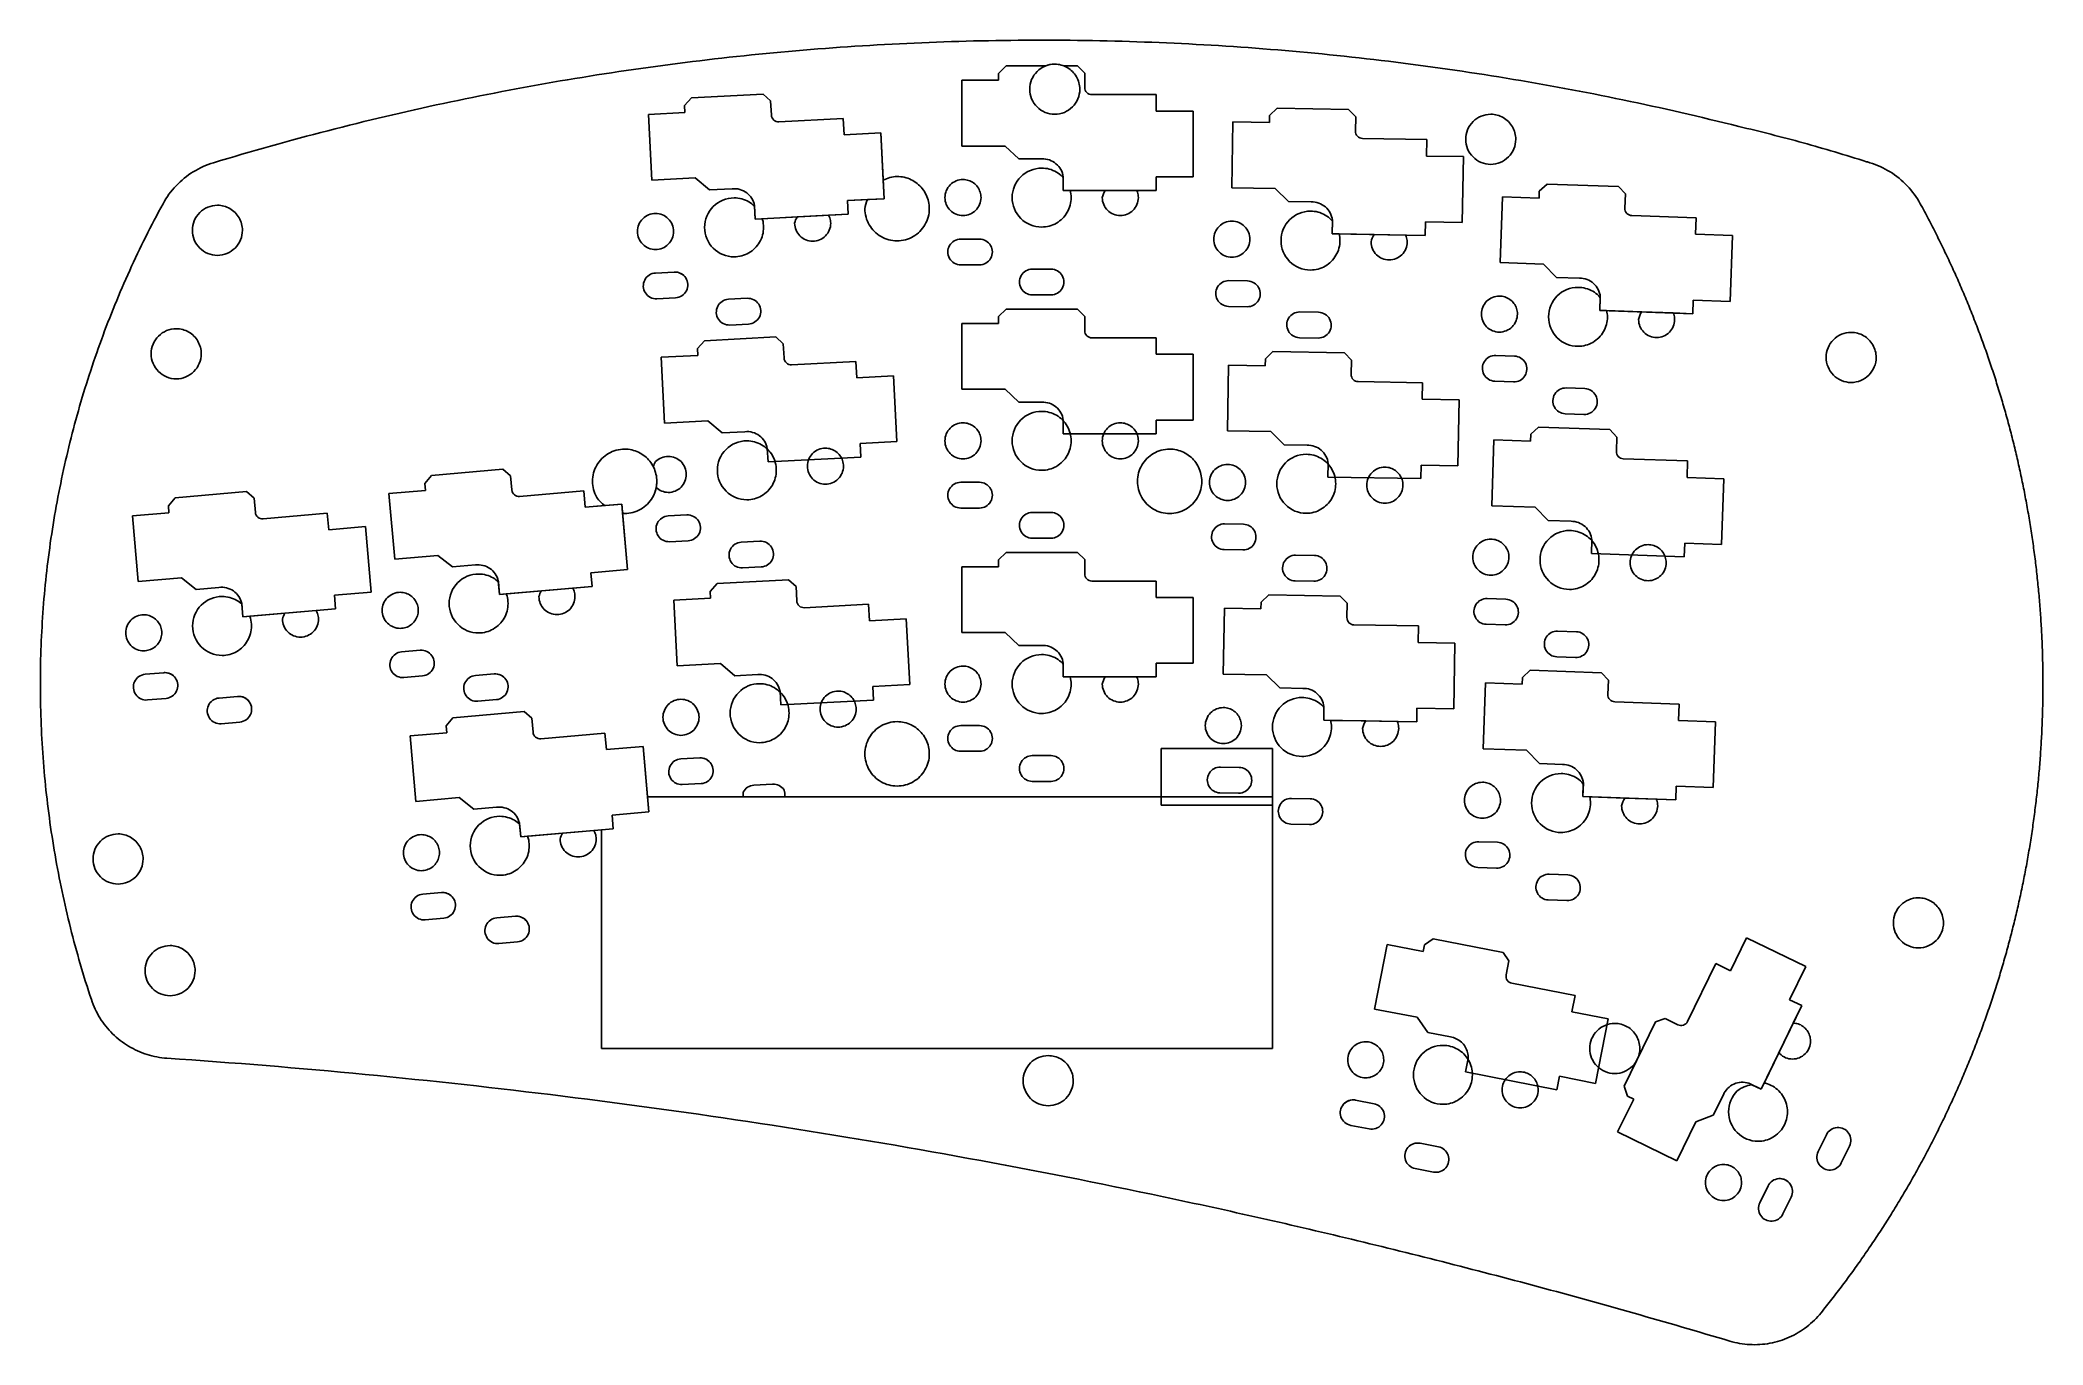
# Model space of a CAD drawing. Extents: x 0 to 140, y 0 to 91.
import ezdxf

# ---------------------------------------------------------------- set-up
doc = ezdxf.new("R2010")
doc.units = 0
doc.layers.add('Layer_1', color=7, linetype='CONTINUOUS')

msp = doc.modelspace()

# ---------------------------------------------------------------- linework, layer by layer
at = {"layer": 'Layer_1', "color": 1}
for p, q in [((69.472224, 91.242632), (69.472224, 91.242632)), ((64.505086, 83.843602), (64.505086, 88.443837)), ((64.505086, 88.443837), (67.065136, 88.443837)), ((67.065136, 88.443837), (64.505086, 88.443837)), ((64.505086, 88.443837), (64.505086, 83.843602)), ((67.065136, 88.923394), (67.584999, 89.443776)), ((67.584999, 89.443776), (67.065136, 88.923394)), ((67.065136, 88.443837), (67.065136, 88.923394)), ((67.065136, 88.923394), (67.065136, 88.443837)), ((67.584999, 89.443776), (70.352273, 89.443776)), ((70.352273, 89.443776), (67.584999, 89.443776)), ((70.352273, 89.443776), (70.352273, 89.443776)), ((70.991509, 89.566765), (70.991509, 89.566765)), ((70.991509, 89.566765), (70.991509, 89.566765)), ((71.631263, 89.443776), (72.58521, 89.443776)), ((72.58521, 89.443776), (71.631263, 89.443776)), ((72.58521, 89.443776), (73.08492, 88.943548)), ((73.08492, 88.943548), (72.58521, 89.443776)), ((73.08492, 88.943548), (73.08492, 87.943609)), ((73.08492, 87.943609), (73.08492, 88.943548)), ((45.11506, 86.672886), (45.607021, 87.219106)), ((45.607021, 87.219106), (45.11506, 86.672886)), ((45.607021, 87.219106), (50.599995, 87.481105)), ((50.599995, 87.481105), (45.607021, 87.219106)), ((50.599995, 87.481105), (51.125545, 87.007749)), ((51.125545, 87.007749), (50.599995, 87.481105)), ((51.125545, 87.007749), (51.178255, 86.008844)), ((51.178255, 86.008844), (51.125545, 87.007749)), ((73.58515, 87.443382), (78.085131, 87.443382)), ((78.085131, 87.443382), (73.58515, 87.443382)), ((78.085131, 87.443382), (78.085131, 86.293581)), ((78.085131, 86.293581), (78.085131, 87.443382)), ((42.583432, 86.059487), (45.139865, 86.193329)), ((45.139865, 86.193329), (42.583432, 86.059487)), ((42.824246, 81.465454), (42.583432, 86.059487)), ((42.583432, 86.059487), (42.824246, 81.465454)), ((45.139865, 86.193329), (45.11506, 86.672886)), ((45.11506, 86.672886), (45.139865, 86.193329)), ((51.703286, 85.536005), (56.197585, 85.771649)), ((56.197585, 85.771649), (51.703286, 85.536005)), ((56.197585, 85.771649), (56.257529, 84.622883)), ((56.257529, 84.622883), (56.197585, 85.771649)), ((78.085131, 86.293581), (80.660167, 86.293581)), ((80.660167, 86.293581), (78.085131, 86.293581)), ((80.660167, 86.293581), (80.660167, 81.693347)), ((80.660167, 81.693347), (80.660167, 86.293581)), ((83.362326, 80.935254), (83.442426, 85.534455)), ((83.442426, 85.534455), (83.362326, 80.935254)), ((83.442426, 85.534455), (86.001959, 85.489496)), ((86.001959, 85.489496), (83.442426, 85.534455)), ((86.001959, 85.489496), (86.010225, 85.96957)), ((86.010225, 85.96957), (86.001959, 85.489496)), ((86.010225, 85.96957), (86.539392, 86.48065)), ((86.539392, 86.48065), (86.010225, 85.96957)), ((86.539392, 86.48065), (91.53857, 86.393317)), ((91.53857, 86.393317), (86.539392, 86.48065)), ((91.53857, 86.393317), (92.030013, 85.884304)), ((92.030013, 85.884304), (91.53857, 86.393317)), ((92.030013, 85.884304), (92.012442, 84.884882)), ((92.012442, 84.884882), (92.030013, 85.884304)), ((101.471809, 86.066722), (101.471809, 86.066722)), ((101.471809, 86.066722), (101.471809, 86.066722)), ((56.257529, 84.622883), (58.828947, 84.757758)), ((58.828947, 84.757758), (56.257529, 84.622883)), ((58.828947, 84.757758), (59.002064, 81.457186)), ((59.06976, 80.164242), (58.828947, 84.757758)), ((92.503368, 84.37587), (97.002834, 84.297321)), ((97.002834, 84.297321), (92.503368, 84.37587)), ((97.002834, 84.297321), (96.98268, 83.147521)), ((96.98268, 83.147521), (97.002834, 84.297321)), ((67.534874, 83.843602), (64.505086, 83.843602)), ((64.505086, 83.843602), (67.534874, 83.843602)), ((68.485204, 82.943399), (67.534874, 83.843602)), ((67.534874, 83.843602), (68.485204, 82.943399)), ((70.085105, 82.943399), (68.485204, 82.943399)), ((68.485204, 82.943399), (70.085105, 82.943399)), ((96.98268, 83.147521), (99.5572, 83.102563)), ((99.5572, 83.102563), (96.98268, 83.147521)), ((99.5572, 83.102563), (99.4771, 78.503361)), ((99.4771, 78.503361), (99.5572, 83.102563)), ((45.850417, 81.6241), (42.824246, 81.465454)), ((42.824246, 81.465454), (45.850417, 81.6241)), ((46.846221, 80.775057), (45.850417, 81.6241)), ((45.850417, 81.6241), (46.846221, 80.775057)), ((59.002064, 81.457186), (59.06976, 80.164242)), ((64.574849, 81.503694), (64.574849, 81.503694)), ((64.574849, 81.503694), (64.574849, 81.503694)), ((71.585271, 81.630301), (71.585271, 81.693347)), ((71.585271, 81.693347), (71.585271, 80.743534)), ((71.585271, 80.743534), (71.585271, 81.630301)), ((80.660167, 81.693347), (78.085131, 81.693347)), ((78.085131, 81.693347), (78.085131, 80.743534)), ((78.085131, 80.743534), (78.085131, 81.693347)), ((78.085131, 81.693347), (80.660167, 81.693347)), ((48.444055, 80.858773), (46.846221, 80.775057)), ((46.846221, 80.775057), (48.444055, 80.858773)), ((56.498342, 80.029366), (59.06976, 80.164242)), ((57.890505, 80.10223), (56.498342, 80.029366)), ((56.498342, 80.029366), (56.547951, 79.080587)), ((56.547951, 79.080587), (56.498342, 80.029366)), ((59.06976, 80.164242), (57.890505, 80.10223)), ((71.585271, 80.743534), (78.085131, 80.743534)), ((72.068963, 80.743534), (71.585271, 80.743534)), ((74.522041, 80.743534), (72.068963, 80.743534)), ((76.717257, 80.743534), (74.522041, 80.743534)), ((78.085131, 80.743534), (76.717257, 80.743534)), ((86.391598, 80.882027), (83.362326, 80.935254)), ((83.362326, 80.935254), (86.391598, 80.882027)), ((87.325908, 79.965804), (86.391598, 80.882027)), ((86.391598, 80.882027), (87.325908, 79.965804)), ((88.925811, 79.937899), (87.325908, 79.965804)), ((87.325908, 79.965804), (88.925811, 79.937899)), ((102.130685, 75.701466), (102.291398, 80.299117)), ((102.291398, 80.299117), (102.130685, 75.701466)), ((102.291398, 80.299117), (104.849897, 80.209717)), ((104.849897, 80.209717), (102.291398, 80.299117)), ((104.849897, 80.209717), (104.866433, 80.689274)), ((104.866433, 80.689274), (104.849897, 80.209717)), ((104.866433, 80.689274), (105.404386, 81.191052)), ((105.404386, 81.191052), (104.866433, 80.689274)), ((105.404386, 81.191052), (110.400978, 81.016386)), ((110.400978, 81.016386), (105.404386, 81.191052)), ((110.400978, 81.016386), (110.883636, 80.499105)), ((110.883636, 80.499105), (110.400978, 81.016386)), ((110.883636, 80.499105), (110.848496, 79.499683)), ((110.848496, 79.499683), (110.883636, 80.499105)), ((12.451948, 79.706905), (12.451948, 79.706905)), ((12.451948, 79.706905), (12.451948, 79.706905)), ((43.082627, 79.134331), (43.082627, 79.134331)), ((43.082627, 79.134331), (43.082627, 79.134331)), ((50.00985, 79.635075), (50.007268, 79.689335)), ((50.007268, 79.689335), (50.056877, 78.740556)), ((50.056877, 78.740556), (50.00985, 79.635075)), ((50.056877, 78.740556), (56.547951, 79.080587)), ((50.535916, 78.765361), (50.056877, 78.740556)), ((52.991579, 78.894035), (50.535916, 78.765361)), ((55.179558, 79.008757), (52.991579, 78.894035)), ((56.547951, 79.080587), (55.179558, 79.008757)), ((83.369044, 78.594312), (83.369044, 78.594312)), ((83.369044, 78.594312), (83.369044, 78.594312)), ((90.403754, 78.662008), (90.386702, 77.712196)), ((90.386702, 77.712196), (90.402722, 78.594312)), ((90.402722, 78.594312), (90.403754, 78.662008)), ((96.90258, 78.54832), (96.886044, 77.598507)), ((96.886044, 77.598507), (96.90258, 78.54832)), ((99.4771, 78.503361), (96.90258, 78.54832)), ((96.90258, 78.54832), (99.4771, 78.503361)), ((111.330636, 78.982402), (115.828035, 78.825822)), ((115.828035, 78.825822), (111.330636, 78.982402)), ((115.828035, 78.825822), (115.787729, 77.676022)), ((115.787729, 77.676022), (115.828035, 78.825822)), ((65.730334, 77.343743), (64.420338, 77.343743)), ((64.420338, 77.343743), (65.730334, 77.343743)), ((64.420338, 77.343743), (64.420338, 77.343743)), ((90.386702, 77.712196), (96.886044, 77.598507)), ((90.867294, 77.703927), (90.386702, 77.712196)), ((93.321922, 77.661036), (90.867294, 77.703927)), ((95.51972, 77.622279), (93.321922, 77.661036)), ((96.886044, 77.598507), (95.51972, 77.622279)), ((115.787729, 77.676022), (118.361213, 77.586622)), ((118.361213, 77.586622), (115.787729, 77.676022)), ((118.361213, 77.586622), (118.201016, 72.988971)), ((118.201016, 72.988971), (118.361213, 77.586622)), ((105.158922, 75.596046), (102.130685, 75.701466)), ((102.130685, 75.701466), (105.158922, 75.596046)), ((43.079526, 74.970245), (44.387972, 75.038458)), ((44.387972, 75.038458), (43.079526, 74.970245)), ((44.387972, 75.038458), (44.387972, 75.038458)), ((44.466522, 75.038975), (44.466522, 75.038975)), ((64.420338, 75.543853), (65.730334, 75.543853)), ((65.730334, 75.543853), (64.420338, 75.543853)), ((69.42003, 75.243613), (70.730026, 75.243613)), ((69.42003, 75.243613), (69.42003, 75.243613)), ((70.730026, 75.243613), (69.42003, 75.243613)), ((83.163889, 74.437461), (84.473369, 74.414723)), ((83.163889, 74.437461), (83.163889, 74.437461)), ((84.473369, 74.414723), (83.163889, 74.437461)), ((106.076695, 74.663287), (105.158922, 75.596046)), ((105.158922, 75.596046), (106.076695, 74.663287)), ((107.67608, 74.607477), (106.076695, 74.663287)), ((106.076695, 74.663287), (107.67608, 74.607477)), ((44.482024, 73.241152), (43.174093, 73.172422)), ((43.174093, 73.172422), (44.482024, 73.241152)), ((49.491019, 73.203428), (48.182572, 73.134699)), ((48.182572, 73.134699), (49.491019, 73.203428)), ((49.491019, 73.203428), (49.491019, 73.203428)), ((70.730026, 73.443724), (69.42003, 73.443724)), ((69.42003, 73.443724), (70.730026, 73.443724)), ((102.074873, 73.361558), (102.074873, 73.361558)), ((102.074873, 73.361558), (102.074873, 73.361558)), ((109.131288, 73.305748), (109.098215, 72.356452)), ((109.098215, 72.356452), (109.128705, 73.235468)), ((109.128705, 73.235468), (109.131288, 73.305748)), ((115.627531, 73.078888), (115.594458, 72.129592)), ((115.594458, 72.129592), (115.627531, 73.078888)), ((118.201016, 72.988971), (115.627531, 73.078888)), ((115.627531, 73.078888), (118.201016, 72.988971)), ((64.505086, 66.843612), (64.505086, 71.443846)), ((64.505086, 71.443846), (67.065136, 71.443846)), ((67.065136, 71.443846), (64.505086, 71.443846)), ((64.505086, 71.443846), (64.505086, 66.843612)), ((67.065136, 71.923403), (67.584999, 72.443785)), ((67.584999, 72.443785), (67.065136, 71.923403)), ((67.065136, 71.443846), (67.065136, 71.923403)), ((67.065136, 71.923403), (67.065136, 71.443846)), ((67.584999, 72.443785), (72.58521, 72.443785)), ((72.58521, 72.443785), (67.584999, 72.443785)), ((72.58521, 72.443785), (73.08492, 71.943557)), ((73.08492, 71.943557), (72.58521, 72.443785)), ((73.08492, 71.943557), (73.08492, 70.943619)), ((73.08492, 70.943619), (73.08492, 71.943557)), ((84.441847, 72.614834), (83.132366, 72.638088)), ((83.132366, 72.638088), (84.441847, 72.614834)), ((89.435856, 72.227777), (88.126375, 72.250515)), ((88.126375, 72.250515), (89.435856, 72.227777)), ((88.126375, 72.250515), (88.126375, 72.250515)), ((109.574671, 72.339915), (109.098215, 72.356452)), ((109.098215, 72.356452), (115.594458, 72.129592)), ((112.030337, 72.254132), (109.574671, 72.339915)), ((114.230717, 72.177135), (112.030337, 72.254132)), ((115.594458, 72.129592), (114.230717, 72.177135)), ((9.571505, 71.076944), (9.571505, 71.076944)), ((9.571505, 71.076944), (9.571505, 71.076944)), ((46.004928, 69.69615), (46.496889, 70.24237)), ((46.496889, 70.24237), (46.004928, 69.69615)), ((46.496889, 70.24237), (51.489863, 70.504369)), ((51.489863, 70.504369), (46.496889, 70.24237)), ((48.27714, 71.337393), (49.58507, 71.405606)), ((49.58507, 71.405606), (48.27714, 71.337393)), ((51.489863, 70.504369), (52.015413, 70.031013)), ((52.015413, 70.031013), (51.489863, 70.504369)), ((52.015413, 70.031013), (52.067607, 69.032625)), ((52.067607, 69.032625), (52.015413, 70.031013)), ((73.58515, 70.443391), (78.085131, 70.443391)), ((78.085131, 70.443391), (73.58515, 70.443391)), ((78.085131, 70.443391), (78.085131, 69.29359)), ((78.085131, 69.29359), (78.085131, 70.443391)), ((88.094853, 70.451142), (89.404849, 70.427888)), ((89.404849, 70.427888), (88.094853, 70.451142)), ((126.665614, 70.822696), (126.665614, 70.822696)), ((126.665614, 70.822696), (126.665614, 70.822696)), ((43.4733, 69.082751), (46.029733, 69.216593)), ((46.029733, 69.216593), (43.4733, 69.082751)), ((43.714113, 64.489235), (43.4733, 69.082751)), ((43.4733, 69.082751), (43.714113, 64.489235)), ((46.029733, 69.216593), (46.004928, 69.69615)), ((46.004928, 69.69615), (46.029733, 69.216593)), ((52.593154, 68.559269), (57.086936, 68.794913)), ((57.086936, 68.794913), (52.593154, 68.559269)), ((57.086936, 68.794913), (57.147396, 67.646146)), ((57.147396, 67.646146), (57.086936, 68.794913)), ((78.085131, 69.29359), (80.660167, 69.29359)), ((80.660167, 69.29359), (78.085131, 69.29359)), ((80.660167, 69.29359), (80.660167, 64.693356)), ((80.660167, 64.693356), (80.660167, 69.29359)), ((85.705335, 68.492089), (85.713603, 68.972163)), ((85.713603, 68.972163), (85.705335, 68.492089)), ((85.713603, 68.972163), (86.24277, 69.483243)), ((86.24277, 69.483243), (85.713603, 68.972163)), ((86.24277, 69.483243), (91.241946, 69.39591)), ((91.241946, 69.39591), (86.24277, 69.483243)), ((91.241946, 69.39591), (91.733388, 68.886897)), ((91.733388, 68.886897), (91.241946, 69.39591)), ((91.733388, 68.886897), (91.71582, 67.887475)), ((91.71582, 67.887475), (91.733388, 68.886897)), ((101.819074, 69.208841), (103.128039, 69.162849)), ((101.819074, 69.208841), (101.819074, 69.208841)), ((103.128039, 69.162849), (101.819074, 69.208841)), ((57.147396, 67.646146), (59.718815, 67.781022)), ((59.718815, 67.781022), (57.147396, 67.646146)), ((59.718815, 67.781022), (59.959628, 63.187504)), ((59.959628, 63.187504), (59.718815, 67.781022)), ((83.065189, 63.937846), (83.145802, 68.537048)), ((83.145802, 68.537048), (83.065189, 63.937846)), ((83.145802, 68.537048), (85.705335, 68.492089)), ((85.705335, 68.492089), (83.145802, 68.537048)), ((92.206746, 67.378463), (96.706212, 67.299914)), ((96.706212, 67.299914), (92.206746, 67.378463)), ((96.706212, 67.299914), (96.686056, 66.150114)), ((96.686056, 66.150114), (96.706212, 67.299914)), ((103.06551, 67.363993), (101.756029, 67.409985)), ((101.756029, 67.409985), (103.06551, 67.363993)), ((67.534874, 66.843612), (64.505086, 66.843612)), ((64.505086, 66.843612), (67.534874, 66.843612)), ((68.485204, 65.943409), (67.534874, 66.843612)), ((67.534874, 66.843612), (68.485204, 65.943409)), ((70.085105, 65.943409), (68.485204, 65.943409)), ((68.485204, 65.943409), (70.085105, 65.943409)), ((96.686056, 66.150114), (99.260575, 66.105156)), ((99.260575, 66.105156), (96.686056, 66.150114)), ((99.260575, 66.105156), (99.180478, 61.505956)), ((99.180478, 61.505956), (99.260575, 66.105156)), ((106.742805, 66.935596), (108.051769, 66.889604)), ((106.742805, 66.935596), (106.742805, 66.935596)), ((108.051769, 66.889604), (106.742805, 66.935596)), ((46.739768, 64.647363), (43.714113, 64.489235)), ((43.714113, 64.489235), (46.739768, 64.647363)), ((47.735572, 63.798321), (46.739768, 64.647363)), ((46.739768, 64.647363), (47.735572, 63.798321)), ((64.574849, 64.503703), (64.574849, 64.503703)), ((64.574849, 64.503703), (64.574849, 64.503703)), ((70.075286, 65.303654), (70.075286, 65.303654)), ((70.075286, 65.303654), (70.075286, 65.303654)), ((71.585271, 63.743544), (71.585271, 64.693356)), ((71.585271, 64.693356), (71.585271, 63.743544)), ((75.575207, 64.503703), (75.575207, 64.503703)), ((75.575207, 64.503703), (75.575207, 64.503703)), ((80.660167, 64.693356), (78.085131, 64.693356)), ((78.085131, 64.693356), (78.085131, 63.743544)), ((78.085131, 63.743544), (78.085131, 64.693356)), ((78.085131, 64.693356), (80.660167, 64.693356)), ((107.988722, 65.090748), (106.67976, 65.13674)), ((106.67976, 65.13674), (107.988722, 65.090748)), ((49.333406, 63.882035), (47.735572, 63.798321)), ((47.735572, 63.798321), (49.333406, 63.882035)), ((49.464663, 63.245382), (49.464663, 63.245382)), ((49.464663, 63.245382), (49.464663, 63.245382)), ((59.959628, 63.187504), (57.388209, 63.05263)), ((57.388209, 63.05263), (59.959628, 63.187504)), ((57.388209, 63.05263), (57.437819, 62.10385)), ((57.437819, 62.10385), (57.388209, 63.05263)), ((78.085131, 63.743544), (71.585271, 63.743544)), ((71.585271, 63.743544), (78.085131, 63.743544)), ((86.094976, 63.88462), (83.065189, 63.937846)), ((83.065189, 63.937846), (86.094976, 63.88462)), ((87.029286, 62.968397), (86.094976, 63.88462)), ((86.094976, 63.88462), (87.029286, 62.968397)), ((101.537439, 58.711811), (101.698152, 63.309461)), ((101.698152, 63.309461), (101.537439, 58.711811)), ((101.698152, 63.309461), (104.256135, 63.220061)), ((104.256135, 63.220061), (101.698152, 63.309461)), ((104.256135, 63.220061), (104.27319, 63.699618)), ((104.27319, 63.699618), (104.256135, 63.220061)), ((104.27319, 63.699618), (104.811141, 64.201398)), ((104.811141, 64.201398), (104.27319, 63.699618)), ((104.811141, 64.201398), (109.807732, 64.02673)), ((109.807732, 64.02673), (104.811141, 64.201398)), ((109.807732, 64.02673), (110.29039, 63.509449)), ((110.29039, 63.509449), (109.807732, 64.02673)), ((110.29039, 63.509449), (110.25525, 62.510028)), ((110.25525, 62.510028), (110.29039, 63.509449)), ((40.920487, 62.666606), (40.920487, 62.666606)), ((40.920487, 62.666606), (40.920487, 62.666606)), ((50.946745, 61.763821), (50.897136, 62.712598)), ((50.897136, 62.712598), (50.946745, 61.763821)), ((57.437819, 62.10385), (50.946745, 61.763821)), ((50.946745, 61.763821), (57.437819, 62.10385)), ((54.957351, 62.73327), (54.957351, 62.73327)), ((54.957351, 62.73327), (54.957351, 62.73327)), ((79.020475, 62.666606), (79.020475, 62.666606)), ((79.020475, 62.666606), (79.020475, 62.666606)), ((88.628671, 62.940492), (87.029286, 62.968397)), ((87.029286, 62.968397), (88.628671, 62.940492)), ((88.571828, 62.301253), (88.571828, 62.301253)), ((88.571828, 62.301253), (88.571828, 62.301253)), ((90.09008, 60.714788), (90.106617, 61.664603)), ((90.106617, 61.664603), (90.09008, 60.714788)), ((110.737393, 61.992747), (115.234789, 61.836166)), ((115.234789, 61.836166), (110.737393, 61.992747)), ((115.234789, 61.836166), (115.194483, 60.686883)), ((115.194483, 60.686883), (115.234789, 61.836166)), ((26.956484, 60.260552), (27.429324, 60.823826)), ((27.429324, 60.823826), (26.956484, 60.260552)), ((26.998344, 59.782545), (26.956484, 60.260552)), ((26.956484, 60.260552), (26.998344, 59.782545)), ((27.429324, 60.823826), (32.410413, 61.259457)), ((32.410413, 61.259457), (27.429324, 60.823826)), ((32.410413, 61.259457), (32.951983, 60.805223)), ((32.951983, 60.805223), (32.410413, 61.259457)), ((32.951983, 60.805223), (33.038798, 59.8089)), ((33.038798, 59.8089), (32.951983, 60.805223)), ((65.730334, 60.343753), (64.420338, 60.343753)), ((64.420338, 60.343753), (65.730334, 60.343753)), ((64.420338, 60.343753), (64.420338, 60.343753)), ((83.072422, 61.596906), (83.072422, 61.596906)), ((83.072422, 61.596906), (83.072422, 61.596906)), ((96.589422, 60.6011), (90.09008, 60.714788)), ((90.09008, 60.714788), (96.589422, 60.6011)), ((94.070714, 61.405187), (94.070714, 61.405187)), ((94.070714, 61.405187), (94.070714, 61.405187)), ((96.605959, 61.550914), (96.589422, 60.6011)), ((96.589422, 60.6011), (96.605959, 61.550914)), ((99.180478, 61.505956), (96.605959, 61.550914)), ((96.605959, 61.550914), (99.180478, 61.505956)), ((115.194483, 60.686883), (117.767968, 60.596967)), ((117.767968, 60.596967), (115.194483, 60.686883)), ((117.767968, 60.596967), (117.60777, 55.999833)), ((117.60777, 55.999833), (117.767968, 60.596967)), ((9.024768, 58.691658), (9.497607, 59.254929)), ((9.497607, 59.254929), (9.024768, 58.691658)), ((9.497607, 59.254929), (14.478697, 59.691079)), ((14.478697, 59.691079), (9.497607, 59.254929)), ((14.478697, 59.691079), (15.020266, 59.236326)), ((15.020266, 59.236326), (14.478697, 59.691079)), ((15.020266, 59.236326), (15.107599, 58.240006)), ((15.107599, 58.240006), (15.020266, 59.236326)), ((24.448112, 59.559303), (26.998344, 59.782545)), ((26.998344, 59.782545), (24.448112, 59.559303)), ((24.849121, 54.976639), (24.448112, 59.559303)), ((24.448112, 59.559303), (24.849121, 54.976639)), ((33.580884, 59.354666), (38.063813, 59.746374)), ((38.063813, 59.746374), (33.580884, 59.354666)), ((38.063813, 59.746374), (38.163548, 58.601223)), ((38.163548, 58.601223), (38.063813, 59.746374)), ((40.728767, 58.8255), (38.163548, 58.601223)), ((39.54176, 58.72163), (40.728767, 58.8255)), ((40.728767, 58.8255), (40.783025, 58.203314)), ((41.129775, 54.242833), (40.728767, 58.8255)), ((43.128619, 59.987184), (43.128619, 59.987184)), ((6.516395, 57.990409), (9.066626, 58.213651)), ((9.066626, 58.213651), (6.516395, 57.990409)), ((6.917404, 53.407742), (6.516395, 57.990409)), ((6.516395, 57.990409), (6.917404, 53.407742)), ((9.066626, 58.213651), (9.024768, 58.691658)), ((9.024768, 58.691658), (9.066626, 58.213651)), ((15.649168, 57.78577), (20.132097, 58.177993)), ((20.132097, 58.177993), (15.649168, 57.78577)), ((20.132097, 58.177993), (20.23235, 57.032327)), ((20.23235, 57.032327), (20.132097, 58.177993)), ((38.163548, 58.601223), (39.54176, 58.72163)), ((40.783025, 58.203314), (41.129775, 54.242833)), ((45.277324, 58.062238), (43.969394, 57.99351)), ((43.969394, 57.99351), (45.277324, 58.062238)), ((45.277324, 58.062238), (45.277324, 58.062238)), ((64.420338, 58.543862), (65.730334, 58.543862)), ((65.730334, 58.543862), (64.420338, 58.543862)), ((70.730026, 58.243623), (69.42003, 58.243623)), ((69.42003, 58.243623), (70.730026, 58.243623)), ((69.42003, 58.243623), (69.42003, 58.243623)), ((84.176748, 57.417316), (82.867267, 57.440055)), ((82.867267, 57.440055), (84.176748, 57.417316)), ((82.867267, 57.440055), (82.867267, 57.440055)), ((104.565676, 58.606391), (101.537439, 58.711811)), ((101.537439, 58.711811), (104.565676, 58.606391)), ((105.483449, 57.673631), (104.565676, 58.606391)), ((104.565676, 58.606391), (105.483449, 57.673631)), ((107.082318, 57.61782), (105.483449, 57.673631)), ((105.483449, 57.673631), (107.082318, 57.61782)), ((20.23235, 57.032327), (22.797567, 57.256603)), ((22.797567, 57.256603), (20.23235, 57.032327)), ((22.797567, 57.256603), (23.198576, 52.673939)), ((23.198576, 52.673939), (22.797567, 57.256603)), ((44.063445, 56.195685), (45.371894, 56.264416)), ((45.371894, 56.264416), (44.063445, 56.195685)), ((50.38037, 56.226692), (49.07244, 56.157964)), ((49.07244, 56.157964), (50.38037, 56.226692)), ((50.38037, 56.226692), (50.38037, 56.226692)), ((69.42003, 56.443732), (70.730026, 56.443732)), ((70.730026, 56.443732), (69.42003, 56.443732)), ((101.481628, 56.371903), (101.481628, 56.371903)), ((101.481628, 56.371903), (101.481628, 56.371903)), ((106.978448, 56.980135), (106.978448, 56.980135)), ((106.978448, 56.980135), (106.978448, 56.980135)), ((108.504971, 55.366796), (108.538044, 56.316092)), ((108.538044, 56.316092), (108.504971, 55.366796)), ((115.034285, 56.089233), (115.000697, 55.139937)), ((115.000697, 55.139937), (115.034285, 56.089233)), ((117.60777, 55.999833), (115.034285, 56.089233)), ((115.034285, 56.089233), (117.60777, 55.999833)), ((27.86754, 55.240706), (24.849121, 54.976639)), ((24.849121, 54.976639), (27.86754, 55.240706)), ((28.892284, 54.426803), (27.86754, 55.240706)), ((27.86754, 55.240706), (28.892284, 54.426803)), ((67.065136, 54.923413), (67.584999, 55.443795)), ((67.584999, 55.443795), (67.065136, 54.923413)), ((67.065136, 54.443856), (67.065136, 54.923413)), ((67.065136, 54.923413), (67.065136, 54.443856)), ((67.584999, 55.443795), (72.58521, 55.443795)), ((72.58521, 55.443795), (67.584999, 55.443795)), ((72.58521, 55.443795), (73.08492, 54.943566)), ((73.08492, 54.943566), (72.58521, 55.443795)), ((73.08492, 54.943566), (73.08492, 53.943627)), ((73.08492, 53.943627), (73.08492, 54.943566)), ((82.835745, 55.640682), (84.145225, 55.617428)), ((84.145225, 55.617428), (82.835745, 55.640682)), ((89.139234, 55.230372), (87.829754, 55.253107)), ((87.829754, 55.253107), (89.139234, 55.230372)), ((87.829754, 55.253107), (87.829754, 55.253107)), ((115.000697, 55.139937), (108.504971, 55.366796)), ((108.504971, 55.366796), (115.000697, 55.139937)), ((112.474752, 55.987948), (112.474752, 55.987948)), ((112.474752, 55.987948), (112.474752, 55.987948)), ((9.935823, 53.67181), (6.917404, 53.407742)), ((6.917404, 53.407742), (9.935823, 53.67181)), ((10.960567, 52.858423), (9.935823, 53.67181)), ((9.935823, 53.67181), (10.960567, 52.858423)), ((30.485985, 54.566329), (28.892284, 54.426803)), ((28.892284, 54.426803), (30.485985, 54.566329)), ((32.095188, 53.388624), (32.089502, 53.452184)), ((32.089502, 53.452184), (32.172185, 52.505474)), ((32.172185, 52.505474), (32.095188, 53.388624)), ((41.129775, 54.242833), (38.564558, 54.018559)), ((38.564558, 54.018559), (41.129775, 54.242833)), ((38.564558, 54.018559), (38.647757, 53.072365)), ((38.647757, 53.072365), (38.564558, 54.018559)), ((47.38624, 53.265632), (46.894279, 52.719413)), ((46.894279, 52.719413), (47.38624, 53.265632)), ((52.379731, 53.527633), (47.38624, 53.265632)), ((47.38624, 53.265632), (52.379731, 53.527633)), ((49.166491, 54.360658), (50.474938, 54.42887)), ((50.474938, 54.42887), (49.166491, 54.360658)), ((52.90528, 53.054278), (52.379731, 53.527633)), ((52.379731, 53.527633), (52.90528, 53.054278)), ((64.505086, 49.843621), (64.505086, 54.443856)), ((64.505086, 54.443856), (67.065136, 54.443856)), ((67.065136, 54.443856), (64.505086, 54.443856)), ((64.505086, 54.443856), (64.505086, 49.843621)), ((73.58515, 53.4434), (78.085131, 53.4434)), ((78.085131, 53.4434), (73.58515, 53.4434)), ((78.085131, 53.4434), (78.085131, 52.293601)), ((78.085131, 52.293601), (78.085131, 53.4434)), ((87.798231, 53.453735), (89.108228, 53.430481)), ((89.108228, 53.430481), (87.798231, 53.453735)), ((12.554784, 52.997951), (10.960567, 52.858423)), ((10.960567, 52.858423), (12.554784, 52.997951)), ((14.163471, 51.820243), (14.157787, 51.883288)), ((14.157787, 51.883288), (14.240986, 50.936577)), ((14.240986, 50.936577), (14.163471, 51.820243)), ((23.198576, 52.673939), (20.633359, 52.449663)), ((20.633359, 52.449663), (23.198576, 52.673939)), ((20.633359, 52.449663), (20.716041, 51.503468)), ((20.716041, 51.503468), (20.633359, 52.449663)), ((25.23256, 52.656368), (25.23256, 52.656368)), ((25.23256, 52.656368), (25.23256, 52.656368)), ((32.172185, 52.505474), (38.647757, 53.072365)), ((32.644508, 52.546815), (32.172185, 52.505474)), ((35.099137, 52.761789), (32.644508, 52.546815)), ((37.282983, 52.95299), (35.099137, 52.761789)), ((38.647757, 53.072365), (37.282983, 52.95299)), ((46.9196, 52.239856), (44.36317, 52.106014)), ((44.36317, 52.106014), (46.9196, 52.239856)), ((44.36317, 52.106014), (44.603981, 47.512497)), ((44.603981, 47.512497), (44.36317, 52.106014)), ((46.894279, 52.719413), (46.9196, 52.239856)), ((46.9196, 52.239856), (46.894279, 52.719413)), ((52.957475, 52.055889), (52.90528, 53.054278)), ((52.90528, 53.054278), (52.957475, 52.055889)), ((57.976804, 51.818177), (53.483022, 51.582533)), ((53.483022, 51.582533), (57.976804, 51.818177)), ((58.036748, 50.669409), (57.976804, 51.818177)), ((57.976804, 51.818177), (58.036748, 50.669409)), ((78.085131, 52.293601), (80.660167, 52.293601)), ((80.660167, 52.293601), (78.085131, 52.293601)), ((80.660167, 52.293601), (80.660167, 47.693366)), ((80.660167, 47.693366), (80.660167, 52.293601)), ((85.408714, 51.494684), (85.416982, 51.974757)), ((85.416982, 51.974757), (85.408714, 51.494684)), ((85.416982, 51.974757), (85.946148, 52.485836)), ((85.946148, 52.485836), (85.416982, 51.974757)), ((85.946148, 52.485836), (90.945324, 52.398503)), ((90.945324, 52.398503), (85.946148, 52.485836)), ((90.945324, 52.398503), (91.436251, 51.88949)), ((91.436251, 51.88949), (90.945324, 52.398503)), ((91.436251, 51.88949), (91.419196, 50.890069)), ((91.419196, 50.890069), (91.436251, 51.88949)), ((101.225831, 52.219187), (102.534793, 52.173194)), ((101.225831, 52.219187), (101.225831, 52.219187)), ((102.534793, 52.173194), (101.225831, 52.219187)), ((7.300843, 51.08799), (7.300843, 51.08799)), ((7.300843, 51.08799), (7.300843, 51.08799)), ((14.240986, 50.936577), (20.716041, 51.503468)), ((14.712792, 50.977918), (14.240986, 50.936577)), ((17.167421, 51.192892), (14.712792, 50.977918)), ((19.351267, 51.384096), (17.167421, 51.192892)), ((20.716041, 51.503468), (19.351267, 51.384096)), ((60.608167, 50.804286), (58.036748, 50.669409)), ((58.036748, 50.669409), (60.608167, 50.804286)), ((60.84898, 46.210768), (60.608167, 50.804286)), ((60.608167, 50.804286), (60.84898, 46.210768)), ((82.768564, 46.940439), (82.84918, 51.539642)), ((82.84918, 51.539642), (82.768564, 46.940439)), ((82.84918, 51.539642), (85.408714, 51.494684)), ((85.408714, 51.494684), (82.84918, 51.539642)), ((102.471748, 50.374338), (101.162786, 50.42033)), ((101.162786, 50.42033), (102.471748, 50.374338)), ((67.534874, 49.843621), (64.505086, 49.843621)), ((64.505086, 49.843621), (67.534874, 49.843621)), ((68.485204, 48.943419), (67.534874, 49.843621)), ((67.534874, 49.843621), (68.485204, 48.943419)), ((91.910122, 50.381056), (96.409588, 50.302509)), ((96.409588, 50.302509), (91.910122, 50.381056)), ((96.409588, 50.302509), (96.389434, 49.152707)), ((96.389434, 49.152707), (96.409588, 50.302509)), ((96.389434, 49.152707), (98.963954, 49.107749)), ((98.963954, 49.107749), (96.389434, 49.152707)), ((98.963954, 49.107749), (98.883857, 44.508548)), ((98.883857, 44.508548), (98.963954, 49.107749)), ((106.149043, 49.94594), (107.458523, 49.899948)), ((106.149043, 49.94594), (106.149043, 49.94594)), ((107.458523, 49.899948), (106.149043, 49.94594)), ((26.636092, 48.608038), (25.330745, 48.493833)), ((25.330745, 48.493833), (26.636092, 48.608038)), ((26.636092, 48.608038), (26.636092, 48.608038)), ((44.603981, 47.512497), (47.629636, 47.670628)), ((47.629636, 47.670628), (44.603981, 47.512497)), ((47.629636, 47.670628), (48.62544, 46.821585)), ((48.62544, 46.821585), (47.629636, 47.670628)), ((70.085105, 48.943419), (68.485204, 48.943419)), ((68.485204, 48.943419), (70.085105, 48.943419)), ((71.585271, 47.630321), (71.585271, 47.693366)), ((71.585271, 47.693366), (71.585271, 46.743552)), ((71.585271, 46.743552), (71.585271, 47.630321)), ((80.660167, 47.693366), (78.085131, 47.693366)), ((78.085131, 47.693366), (78.085131, 46.743552)), ((78.085131, 46.743552), (78.085131, 47.693366)), ((78.085131, 47.693366), (80.660167, 47.693366)), ((107.395479, 48.101091), (106.086514, 48.147084)), ((106.086514, 48.147084), (107.395479, 48.101091)), ((7.399545, 46.925453), (8.704375, 47.039657)), ((8.704375, 47.039657), (7.399545, 46.925453)), ((8.704375, 47.039657), (8.704375, 47.039657)), ((8.782923, 47.042758), (8.782923, 47.042758)), ((25.487841, 46.701179), (26.79267, 46.814868)), ((26.79267, 46.814868), (25.487841, 46.701179)), ((30.494769, 46.837603), (31.800115, 46.951808)), ((31.800115, 46.951808), (30.494769, 46.837603)), ((31.800115, 46.951808), (31.800115, 46.951808)), ((31.852309, 46.954909), (31.852309, 46.954909)), ((48.62544, 46.821585), (50.223274, 46.905299)), ((50.223274, 46.905299), (48.62544, 46.821585)), ((50.354534, 46.268646), (50.354534, 46.268646)), ((50.354534, 46.268646), (50.354534, 46.268646)), ((58.277561, 46.075894), (60.84898, 46.210768)), ((60.84898, 46.210768), (58.277561, 46.075894)), ((64.574849, 47.503713), (64.574849, 47.503713)), ((64.574849, 47.503713), (64.574849, 47.503713)), ((72.068963, 46.743552), (71.585271, 46.743552)), ((71.585271, 46.743552), (78.085131, 46.743552)), ((74.522041, 46.743552), (72.068963, 46.743552)), ((76.717257, 46.743552), (74.522041, 46.743552)), ((78.085131, 46.743552), (76.717257, 46.743552)), ((85.798352, 46.887213), (82.768564, 46.940439)), ((82.768564, 46.940439), (85.798352, 46.887213)), ((86.732662, 45.97099), (85.798352, 46.887213)), ((85.798352, 46.887213), (86.732662, 45.97099)), ((100.944193, 41.722672), (101.10439, 46.319806)), ((101.10439, 46.319806), (100.944193, 41.722672)), ((101.10439, 46.319806), (103.662892, 46.230406)), ((103.662892, 46.230406), (101.10439, 46.319806)), ((103.662892, 46.230406), (103.679944, 46.709963)), ((103.679944, 46.709963), (103.662892, 46.230406)), ((103.679944, 46.709963), (104.217895, 47.211742)), ((104.217895, 47.211742), (103.679944, 46.709963)), ((104.217895, 47.211742), (109.214488, 47.037075)), ((109.214488, 47.037075), (104.217895, 47.211742)), ((109.214488, 47.037075), (109.696628, 46.519794)), ((109.696628, 46.519794), (109.214488, 47.037075)), ((109.696628, 46.519794), (109.662005, 45.520373)), ((109.662005, 45.520373), (109.696628, 46.519794)), ((8.861471, 45.246487), (7.556125, 45.132282)), ((7.556125, 45.132282), (8.861471, 45.246487)), ((13.868399, 45.38343), (12.563569, 45.269225)), ((12.563569, 45.269225), (13.868399, 45.38343)), ((13.868399, 45.38343), (13.868399, 45.38343)), ((13.946947, 45.386531), (13.946947, 45.386531)), ((31.956695, 45.158637), (30.651866, 45.044433)), ((30.651866, 45.044433), (31.956695, 45.158637)), ((44.861846, 45.180857), (44.861846, 45.180857)), ((44.861846, 45.180857), (44.861846, 45.180857)), ((51.786487, 45.735863), (51.836097, 44.787083)), ((51.836097, 44.787083), (51.786487, 45.735863)), ((51.836097, 44.787083), (58.32717, 45.127115)), ((58.32717, 45.127115), (51.836097, 44.787083)), ((55.847218, 45.756535), (55.847218, 45.756535)), ((55.847218, 45.756535), (55.847218, 45.756535)), ((58.32717, 45.127115), (58.277561, 46.075894)), ((58.277561, 46.075894), (58.32717, 45.127115)), ((88.332049, 45.943084), (86.732662, 45.97099)), ((86.732662, 45.97099), (88.332049, 45.943084)), ((110.144147, 45.003607), (114.641546, 44.846511)), ((114.641546, 44.846511), (110.144147, 45.003607)), ((114.641546, 44.846511), (114.601237, 43.697228)), ((114.601237, 43.697228), (114.641546, 44.846511)), ((12.720149, 43.476052), (14.025495, 43.590259)), ((14.025495, 43.590259), (12.720149, 43.476052)), ((28.438047, 43.325157), (28.910887, 43.888431)), ((28.910887, 43.888431), (28.438047, 43.325157)), ((28.910887, 43.888431), (33.891976, 44.324581)), ((33.891976, 44.324581), (28.910887, 43.888431)), ((33.891976, 44.324581), (34.433546, 43.869828)), ((34.433546, 43.869828), (33.891976, 44.324581)), ((34.433546, 43.869828), (34.52088, 42.873506)), ((34.52088, 42.873506), (34.433546, 43.869828)), ((59.970481, 43.616612), (59.970481, 43.616612)), ((59.970481, 43.616612), (59.970481, 43.616612)), ((82.775801, 44.599499), (82.775801, 44.599499)), ((82.775801, 44.599499), (82.775801, 44.599499)), ((89.809992, 44.667195), (89.793456, 43.717381)), ((89.793456, 43.717381), (89.808961, 44.600015)), ((90.273532, 43.709113), (89.793456, 43.717381)), ((89.793456, 43.717381), (96.292801, 43.603695)), ((89.808961, 44.600015), (89.809992, 44.667195)), ((92.728676, 43.666221), (90.273532, 43.709113)), ((94.926474, 43.627465), (92.728676, 43.666221)), ((96.292801, 43.603695), (94.926474, 43.627465)), ((96.309337, 44.553506), (96.292801, 43.603695)), ((96.292801, 43.603695), (96.309337, 44.553506)), ((98.883857, 44.508548), (96.309337, 44.553506)), ((96.309337, 44.553506), (98.883857, 44.508548)), ((114.601237, 43.697228), (117.174722, 43.607312)), ((117.174722, 43.607312), (114.601237, 43.697228)), ((117.174722, 43.607312), (117.014008, 39.010178)), ((117.014008, 39.010178), (117.174722, 43.607312)), ((25.929674, 42.623909), (28.479904, 42.847151)), ((28.479904, 42.847151), (25.929674, 42.623909)), ((26.330683, 38.041245), (25.929674, 42.623909)), ((25.929674, 42.623909), (26.330683, 38.041245)), ((28.479904, 42.847151), (28.438047, 43.325157)), ((28.438047, 43.325157), (28.479904, 42.847151)), ((35.062447, 42.419269), (39.545376, 42.811495)), ((39.545376, 42.811495), (35.062447, 42.419269)), ((39.545376, 42.811495), (39.64563, 41.665829)), ((39.64563, 41.665829), (39.545376, 42.811495)), ((64.420338, 43.34376), (65.730334, 43.34376)), ((64.420338, 43.34376), (64.420338, 43.34376)), ((65.730334, 43.34376), (64.420338, 43.34376)), ((39.64563, 41.665829), (42.210846, 41.890103)), ((42.210846, 41.890103), (39.64563, 41.665829)), ((42.210846, 41.890103), (42.518321, 38.371974)), ((42.611338, 37.307439), (42.210846, 41.890103)), ((46.167191, 41.085502), (44.859264, 41.016772)), ((44.859264, 41.016772), (46.167191, 41.085502)), ((46.167191, 41.085502), (46.167191, 41.085502)), ((46.245741, 41.086018), (46.245741, 41.086018)), ((65.730334, 41.543356), (64.420338, 41.543356)), ((64.420338, 41.543356), (65.730334, 41.543356)), ((70.730026, 41.243631), (69.42003, 41.243631)), ((69.42003, 41.243631), (70.730026, 41.243631)), ((69.42003, 41.243631), (69.42003, 41.243631)), ((78.429296, 41.748511), (78.429296, 37.774595)), ((86.207631, 41.748511), (78.429296, 41.748511)), ((78.429296, 41.748511), (86.207631, 41.748511)), ((78.429296, 37.774595), (78.429296, 41.748511)), ((86.207631, 37.774595), (86.207631, 41.748511)), ((86.207631, 41.748511), (86.207631, 37.774595)), ((103.972433, 41.616735), (100.944193, 41.722672)), ((100.944193, 41.722672), (103.972433, 41.616735)), ((104.890206, 40.683976), (103.972433, 41.616735)), ((103.972433, 41.616735), (104.890206, 40.683976)), ((106.489075, 40.628165), (104.890206, 40.683976)), ((104.890206, 40.683976), (106.489075, 40.628165)), ((44.953313, 39.219466), (46.261243, 39.28768)), ((46.261243, 39.28768), (44.953313, 39.219466)), ((51.270238, 39.249956), (49.962307, 39.181225)), ((49.962307, 39.181225), (51.270238, 39.249956)), ((69.42003, 39.443742), (70.730026, 39.443742)), ((70.730026, 39.443742), (69.42003, 39.443742)), ((83.880124, 40.419909), (82.570127, 40.442647)), ((82.570127, 40.442647), (83.880124, 40.419909)), ((82.570127, 40.442647), (82.570127, 40.442647)), ((100.888384, 39.382248), (100.888384, 39.382248)), ((100.888384, 39.382248), (100.888384, 39.382248)), ((107.944798, 39.326437), (107.911726, 38.377141)), ((107.911726, 38.377141), (107.942213, 39.256158)), ((107.942213, 39.256158), (107.944798, 39.326437)), ((29.349103, 38.305312), (26.330683, 38.041245)), ((26.330683, 38.041245), (29.349103, 38.305312)), ((30.373847, 37.491925), (29.349103, 38.305312)), ((29.349103, 38.305312), (30.373847, 37.491925)), ((42.518321, 38.371974), (49.225919, 38.371974)), ((86.211763, 38.371974), (42.518321, 38.371974)), ((42.518321, 38.371974), (42.611338, 37.307439)), ((49.225919, 38.371974), (52.09551, 38.371974)), ((52.09551, 38.371974), (86.211763, 38.371974)), ((82.53912, 38.643275), (83.848601, 38.62002)), ((83.848601, 38.62002), (82.53912, 38.643275)), ((86.211763, 38.371974), (86.211763, 20.781839)), ((86.211763, 20.781839), (86.211763, 38.371974)), ((88.84261, 38.232964), (87.533129, 38.255703)), ((87.533129, 38.255703), (88.84261, 38.232964)), ((87.533129, 38.255703), (87.533129, 38.255703)), ((107.911726, 38.377141), (114.407451, 38.150282)), ((108.388182, 38.360605), (107.911726, 38.377141)), ((110.843845, 38.274821), (108.388182, 38.360605)), ((113.044228, 38.197825), (110.843845, 38.274821)), ((114.407451, 38.150282), (113.044228, 38.197825)), ((114.44104, 39.099578), (114.407451, 38.150282)), ((114.407451, 38.150282), (114.44104, 39.099578)), ((117.014008, 39.010178), (114.44104, 39.099578)), ((114.44104, 39.099578), (117.014008, 39.010178)), ((31.968064, 37.63145), (30.373847, 37.491925)), ((30.373847, 37.491925), (31.968064, 37.63145)), ((33.576751, 36.453229), (33.571065, 36.51679)), ((33.571065, 36.51679), (33.653748, 35.570079)), ((33.653748, 35.570079), (33.576751, 36.453229)), ((42.611338, 37.307439), (40.046121, 37.083162)), ((40.046121, 37.083162), (42.611338, 37.307439)), ((40.046121, 37.083162), (40.12932, 36.136967)), ((40.12932, 36.136967), (40.046121, 37.083162)), ((78.429296, 37.774595), (86.207631, 37.774595)), ((86.207631, 37.774595), (78.429296, 37.774595)), ((87.501607, 36.456327), (88.811087, 36.433073)), ((88.811087, 36.433073), (87.501607, 36.456327)), ((5.507671, 35.770583), (5.507671, 35.770583)), ((5.507671, 35.770583), (5.507671, 35.770583)), ((26.714123, 35.72149), (26.714123, 35.72149)), ((26.714123, 35.72149), (26.714123, 35.72149)), ((33.653748, 35.570079), (40.12932, 36.136967)), ((34.126071, 35.611418), (33.653748, 35.570079)), ((36.5807, 35.826392), (34.126071, 35.611418)), ((38.764546, 36.017595), (36.5807, 35.826392)), ((39.3118, 36.065654), (38.764546, 36.017595)), ((40.12932, 36.136967), (39.3118, 36.065654)), ((39.3118, 20.781839), (39.3118, 36.065654)), ((39.3118, 36.065654), (39.3118, 20.781839)), ((101.94155, 35.183539), (100.632069, 35.229532)), ((100.632069, 35.229532), (101.94155, 35.183539)), ((100.632069, 35.229532), (100.632069, 35.229532)), ((100.56954, 33.430675), (101.878502, 33.384683)), ((101.878502, 33.384683), (100.56954, 33.430675)), ((105.555797, 32.956285), (106.865278, 32.910293)), ((105.555797, 32.956285), (105.555797, 32.956285)), ((106.865278, 32.910293), (105.555797, 32.956285)), ((26.812307, 31.558955), (28.117653, 31.67316)), ((28.117653, 31.67316), (26.812307, 31.558955)), ((28.117653, 31.67316), (28.117653, 31.67316)), ((28.196202, 31.676261), (28.196202, 31.676261)), ((106.802233, 31.111436), (105.493268, 31.157429)), ((105.493268, 31.157429), (106.802233, 31.111436)), ((131.371785, 31.306773), (131.371785, 31.306773)), ((131.371785, 31.306773), (131.371785, 31.306773)), ((28.274233, 29.879989), (26.969404, 29.765784)), ((26.969404, 29.765784), (28.274233, 29.879989)), ((33.281678, 30.016929), (31.976332, 29.902725)), ((31.976332, 29.902725), (33.281678, 30.016929)), ((33.281678, 30.016929), (33.281678, 30.016929)), ((33.360227, 30.02003), (33.360227, 30.02003)), ((32.133429, 28.109554), (33.438258, 28.223759)), ((33.438258, 28.223759), (32.133429, 28.109554)), ((94.225225, 28.047541), (93.347762, 23.532057)), ((93.347762, 23.532057), (94.225225, 28.047541)), ((96.73825, 27.5592), (94.225225, 28.047541)), ((94.225225, 28.047541), (96.73825, 27.5592)), ((96.829717, 28.029973), (96.73825, 27.5592)), ((96.73825, 27.5592), (96.829717, 28.029973)), ((97.439499, 28.441318), (96.829717, 28.029973)), ((96.829717, 28.029973), (97.439499, 28.441318)), ((102.347725, 27.487371), (97.439499, 28.441318)), ((97.439499, 28.441318), (102.347725, 27.487371)), ((119.358568, 28.518314), (118.229956, 26.203726)), ((118.229956, 26.203726), (119.358568, 28.518314)), ((123.493197, 26.501901), (119.358568, 28.518314)), ((119.358568, 28.518314), (123.493197, 26.501901)), ((9.141557, 27.966928), (9.141557, 27.966928)), ((9.141557, 27.966928), (9.141557, 27.966928)), ((102.743049, 26.901358), (102.347725, 27.487371)), ((102.347725, 27.487371), (102.743049, 26.901358)), ((102.552364, 25.919508), (102.743049, 26.901358)), ((102.743049, 26.901358), (102.552364, 25.919508)), ((117.195909, 26.708088), (115.22342, 22.663375)), ((115.22342, 22.663375), (117.195909, 26.708088)), ((118.229956, 26.203726), (117.195909, 26.708088)), ((117.195909, 26.708088), (118.229956, 26.203726)), ((107.364988, 24.474635), (102.947689, 25.333496)), ((102.947689, 25.333496), (107.364988, 24.474635)), ((122.36407, 24.187314), (123.493197, 26.501901)), ((123.493197, 26.501901), (122.36407, 24.187314)), ((107.145363, 23.346021), (107.364988, 24.474635)), ((107.364988, 24.474635), (107.145363, 23.346021)), ((123.218279, 23.770801), (122.36407, 24.187314)), ((122.36407, 24.187314), (123.218279, 23.770801)), ((93.347762, 23.532057), (96.321738, 22.953797)), ((96.321738, 22.953797), (93.347762, 23.532057)), ((96.321738, 22.953797), (97.082931, 21.889263)), ((97.082931, 21.889263), (96.321738, 22.953797)), ((109.673374, 22.854579), (107.145363, 23.346021)), ((107.145363, 23.346021), (109.673374, 22.854579)), ((108.795391, 18.339095), (109.673374, 22.854579)), ((109.673374, 22.854579), (108.795391, 18.339095)), ((110.141562, 22.526951), (110.141562, 22.526951)), ((110.141562, 22.526951), (110.141562, 22.526951)), ((112.987382, 22.641155), (110.795786, 18.147375)), ((110.795786, 18.147375), (112.987382, 22.641155)), ((113.656077, 22.871631), (112.987382, 22.641155)), ((112.987382, 22.641155), (113.656077, 22.871631)), ((114.554728, 22.432899), (113.656077, 22.871631)), ((113.656077, 22.871631), (114.554728, 22.432899)), ((120.368842, 17.928782), (123.218279, 23.770801)), ((122.621417, 22.547104), (121.630264, 20.515186)), ((123.218279, 23.770801), (122.621417, 22.547104)), ((92.729195, 21.244859), (92.729195, 21.244859)), ((92.729195, 21.244859), (92.729195, 21.244859)), ((97.082931, 21.889263), (98.653378, 21.583857)), ((98.653378, 21.583857), (97.082931, 21.889263)), ((86.211763, 20.781839), (39.3118, 20.781839)), ((39.3118, 20.781839), (86.211763, 20.781839)), ((70.531589, 20.276958), (70.531589, 20.276958)), ((70.531589, 20.276958), (70.531589, 20.276958)), ((98.128347, 20.995262), (98.128347, 20.995262)), ((98.128347, 20.995262), (98.128347, 20.995262)), ((99.88741, 20.070771), (99.706028, 19.138012)), ((99.706028, 19.138012), (99.88741, 20.070771)), ((121.630264, 20.515186), (120.577614, 18.356663)), ((99.706028, 19.138012), (106.086514, 17.897778)), ((106.086514, 17.897778), (99.706028, 19.138012)), ((103.527499, 19.145762), (103.527499, 19.145762)), ((103.527499, 19.145762), (103.527499, 19.145762)), ((106.086514, 17.897778), (106.267899, 18.830537)), ((106.267899, 18.830537), (106.086514, 17.897778)), ((106.267899, 18.830537), (108.795391, 18.339095)), ((108.795391, 18.339095), (106.267899, 18.830537)), ((119.51463, 18.345294), (120.368842, 17.928782)), ((119.734774, 18.237807), (119.51463, 18.345294)), ((120.368842, 17.928782), (119.734774, 18.237807)), ((120.577614, 18.356663), (120.368842, 17.928782)), ((91.867749, 17.18361), (91.867749, 17.18361)), ((93.310037, 16.917476), (92.023811, 17.167589)), ((92.023811, 17.167589), (93.310037, 16.917476)), ((111.466547, 17.241487), (110.344135, 14.940851)), ((110.344135, 14.940851), (111.466547, 17.241487)), ((110.795786, 18.147375), (111.035049, 17.45181)), ((111.035049, 17.45181), (110.795786, 18.147375)), ((111.035049, 17.45181), (111.466547, 17.241487)), ((111.466547, 17.241487), (111.035049, 17.45181)), ((117.032095, 16.106674), (117.733863, 17.544827)), ((117.733863, 17.544827), (117.032095, 16.106674)), ((114.478764, 12.923923), (115.806847, 15.64727)), ((115.806847, 15.64727), (114.478764, 12.923923)), ((115.806847, 15.64727), (117.032095, 16.106674)), ((117.032095, 16.106674), (115.806847, 15.64727)), ((91.680681, 15.400774), (92.966389, 15.150658)), ((92.966389, 15.150658), (91.680681, 15.400774)), ((96.375483, 14.168289), (96.375483, 14.168289)), ((97.817253, 13.902156), (96.531545, 14.152271)), ((96.531545, 14.152271), (97.817253, 13.902156)), ((110.344135, 14.940851), (114.478764, 12.923923)), ((114.478764, 12.923923), (110.344135, 14.940851)), ((124.937036, 14.749134), (124.362911, 13.571945)), ((124.362911, 13.571945), (124.937036, 14.749134)), ((125.683245, 15.251946), (125.683245, 15.251946)), ((125.683245, 15.251946), (125.683245, 15.251946)), ((117.745229, 12.669158), (117.745229, 12.669158)), ((117.745229, 12.669158), (117.745229, 12.669158)), ((125.980902, 12.782847), (126.555026, 13.960033)), ((126.555026, 13.960033), (125.980902, 12.782847)), ((96.187896, 12.385453), (97.473607, 12.13534)), ((97.473607, 12.13534), (96.187896, 12.385453)), ((121.603909, 11.678521), (121.603909, 11.678521)), ((121.682456, 11.680588), (121.682456, 11.680588)), ((120.857702, 11.17571), (120.283575, 9.998521)), ((120.283575, 9.998521), (120.857702, 11.17571)), ((121.901565, 9.209422), (122.475689, 10.386609)), ((122.475689, 10.386609), (121.901565, 9.209422))]:
    msp.add_line(p, q, dxfattribs=at)
for points in [[(61.170406, 91.045228), (58.404675, 90.921907), (55.641803, 90.741173), (52.883576, 90.503142)], [(69.472224, 91.242632), (66.703883, 91.234293), (63.936014, 91.168478), (61.170406, 91.045228)], [(77.775071, 91.095354), (75.008773, 91.201904), (72.240561, 91.251007), (69.472224, 91.242632)], [(86.065004, 90.603394), (83.305396, 90.824739), (80.541489, 90.988761), (77.775071, 91.095354)], [(44.626719, 89.617925), (41.880875, 89.265705), (39.142641, 88.856512), (36.413785, 88.39061)], [(52.883576, 90.503142), (50.125461, 90.265247), (47.372582, 89.970111), (44.626719, 89.617925)], [(94.327029, 89.767787), (91.579101, 90.103473), (88.824499, 90.382069), (86.065004, 90.603394)], [(102.547713, 88.590081), (99.815932, 89.039505), (97.075113, 89.432158), (94.327029, 89.767787)], [(36.413785, 88.39061), (33.684879, 87.924659), (30.965942, 87.402098), (28.258731, 86.823265)], [(69.754376, 89.054135), (69.426237, 88.726032), (69.241844, 88.281035), (69.241746, 87.817002)], [(69.241746, 87.817002), (69.241844, 88.281035), (69.426237, 88.726032), (69.754376, 89.054135)], [(70.991509, 89.566765), (70.527475, 89.566667), (70.082479, 89.382274), (69.754376, 89.054135)], [(69.754376, 89.054135), (69.924795, 89.223705), (70.128326, 89.356343), (70.352273, 89.443776)], [(70.352273, 89.443776), (70.555784, 89.52439), (70.772613, 89.566109), (70.991509, 89.566765)], [(70.991509, 89.566765), (71.144524, 89.566855), (71.296891, 89.546875), (71.444711, 89.507338)], [(71.444711, 89.507338), (71.296891, 89.546875), (71.144524, 89.566855), (70.991509, 89.566765)], [(71.444711, 89.507338), (71.508039, 89.489671), (71.570322, 89.46845), (71.631263, 89.443776)], [(71.866909, 89.332155), (71.73444, 89.408757), (71.592497, 89.467653), (71.444711, 89.507338)], [(71.631263, 89.443776), (71.712478, 89.41248), (71.791245, 89.37517), (71.866909, 89.332155)], [(72.22916, 89.054135), (72.121071, 89.162232), (71.999284, 89.255701), (71.866909, 89.332155)], [(71.866909, 89.332155), (71.999284, 89.255701), (72.121071, 89.162232), (72.22916, 89.054135)], [(72.507179, 88.691884), (72.430726, 88.824259), (72.337257, 88.946046), (72.22916, 89.054135)], [(72.22916, 89.054135), (72.337257, 88.946046), (72.430726, 88.824259), (72.507179, 88.691884)], [(72.681844, 88.269687), (72.642323, 88.417448), (72.583601, 88.559389), (72.507179, 88.691884)], [(72.507179, 88.691884), (72.583601, 88.559389), (72.642323, 88.417448), (72.681844, 88.269687)], [(72.74179, 87.817002), (72.741665, 87.969868), (72.721512, 88.122058), (72.681844, 88.269687)], [(72.681844, 88.269687), (72.721512, 88.122058), (72.741665, 87.969868), (72.74179, 87.817002)], [(110.712069, 87.071828), (108.001418, 87.634364), (105.27938, 88.140557), (102.547713, 88.590081)], [(28.258731, 86.823265), (25.551429, 86.244348), (22.85644, 85.609281), (20.175505, 84.918472)], [(69.241746, 87.817002), (69.241707, 87.35279), (69.42611, 86.907582), (69.754376, 86.579352)], [(69.754376, 86.579352), (69.42611, 86.907582), (69.241707, 87.35279), (69.241746, 87.817002)], [(72.22916, 86.579352), (72.557426, 86.907582), (72.741829, 87.35279), (72.74179, 87.817002)], [(72.74179, 87.817002), (72.741829, 87.35279), (72.557426, 86.907582), (72.22916, 86.579352)], [(73.08492, 87.943609), (73.083627, 87.810561), (73.135968, 87.682596), (73.230132, 87.588592)], [(73.230132, 87.588592), (73.135968, 87.682596), (73.083627, 87.810561), (73.08492, 87.943609)], [(73.230132, 87.588592), (73.324136, 87.494428), (73.4521, 87.442088), (73.58515, 87.443382)], [(73.58515, 87.443382), (73.4521, 87.442088), (73.324136, 87.494428), (73.230132, 87.588592)], [(118.806147, 85.216128), (116.121255, 85.890646), (113.422648, 86.509346), (110.712069, 87.071828)], [(51.178255, 86.008844), (51.183899, 85.876018), (51.242752, 85.75105), (51.341554, 85.662096)], [(51.341554, 85.662096), (51.242752, 85.75105), (51.183899, 85.876018), (51.178255, 86.008844)], [(51.341554, 85.662096), (51.440313, 85.573205), (51.57067, 85.527766), (51.703286, 85.536005)], [(51.703286, 85.536005), (51.57067, 85.527766), (51.440313, 85.573205), (51.341554, 85.662096)], [(69.754376, 86.579352), (70.082479, 86.251213), (70.527475, 86.06682), (70.991509, 86.066722)], [(70.991509, 86.066722), (70.527475, 86.06682), (70.082479, 86.251213), (69.754376, 86.579352)], [(70.991509, 86.066722), (71.455722, 86.066683), (71.90093, 86.251086), (72.22916, 86.579352)], [(72.22916, 86.579352), (71.90093, 86.251086), (71.455722, 86.066683), (70.991509, 86.066722)], [(99.72153, 84.316958), (99.721628, 84.780992), (99.906021, 85.225989), (100.23416, 85.554092)], [(100.23416, 85.554092), (99.906021, 85.225988), (99.721628, 84.780992), (99.72153, 84.316958)], [(100.23416, 85.554092), (100.562389, 85.882357), (101.007597, 86.066761), (101.471809, 86.066722)], [(101.471809, 86.066722), (101.007597, 86.06676), (100.562389, 85.882357), (100.23416, 85.554092)], [(101.471809, 86.066722), (101.624652, 86.066766), (101.776842, 86.046787), (101.924495, 86.007294)], [(101.924495, 86.007294), (101.776842, 86.046787), (101.624652, 86.066766), (101.471809, 86.066722)], [(101.924495, 86.007294), (102.072281, 85.967609), (102.214225, 85.908713), (102.346693, 85.832111)], [(102.346693, 85.832111), (102.214225, 85.908713), (102.072281, 85.967609), (101.924495, 86.007294)], [(102.346693, 85.832111), (102.479068, 85.755657), (102.600855, 85.662189), (102.708945, 85.554092)], [(102.708945, 85.554092), (102.600855, 85.662189), (102.479068, 85.755657), (102.346693, 85.832111)], [(102.708945, 85.554092), (102.817223, 85.446034), (102.910866, 85.324245), (102.987479, 85.19184)], [(102.987479, 85.19184), (102.910866, 85.324245), (102.817223, 85.446034), (102.708945, 85.554092)], [(20.175505, 84.918472), (17.494661, 84.227863), (14.828445, 83.481667), (12.17858, 82.680366)], [(92.012442, 84.884882), (92.008665, 84.751912), (92.058582, 84.623022), (92.150935, 84.527281)], [(92.150935, 84.527281), (92.058582, 84.623022), (92.008665, 84.751912), (92.012442, 84.884882)], [(92.150935, 84.527281), (92.243278, 84.43148), (92.370311, 84.376904), (92.503368, 84.37587)], [(92.503368, 84.37587), (92.370311, 84.376904), (92.243278, 84.43148), (92.150935, 84.527281)], [(100.23416, 83.079308), (99.905894, 83.407538), (99.721491, 83.852746), (99.72153, 84.316958)], [(99.72153, 84.316958), (99.721491, 83.852746), (99.905894, 83.407538), (100.23416, 83.079308)], [(103.221575, 84.316958), (103.221614, 83.852746), (103.03721, 83.407538), (102.708945, 83.079308)], [(102.708945, 83.079308), (103.03721, 83.407538), (103.221613, 83.852746), (103.221575, 84.316958)], [(102.987479, 85.19184), (103.063902, 85.059346), (103.122625, 84.917404), (103.162147, 84.769644)], [(103.162147, 84.769644), (103.122625, 84.917404), (103.063902, 85.059346), (102.987479, 85.19184)], [(103.162147, 84.769644), (103.201639, 84.621991), (103.221619, 84.469801), (103.221575, 84.316958)], [(103.221575, 84.316958), (103.221619, 84.469801), (103.201639, 84.621991), (103.162147, 84.769644)], [(123.303028, 84.068911), (121.811721, 84.480713), (120.312472, 84.863193), (118.806147, 85.216128)], [(127.751853, 82.746512), (126.27771, 83.21639), (124.794483, 83.657275), (123.303028, 84.068911)], [(12.17858, 82.680366), (11.682095, 82.530113), (11.207191, 82.316111), (10.765747, 82.043713)], [(71.078326, 82.610603), (70.800591, 82.841966), (70.446167, 82.960722), (70.085105, 82.943399)], [(70.085105, 82.943399), (70.446167, 82.960721), (70.80059, 82.841966), (71.078326, 82.610603)], [(101.471809, 82.566678), (101.007597, 82.566639), (100.562389, 82.751043), (100.23416, 83.079308)], [(100.23416, 83.079308), (100.562389, 82.751043), (101.007597, 82.56664), (101.471809, 82.566678)], [(102.708945, 83.079308), (102.380841, 82.751168), (101.935843, 82.566775), (101.471809, 82.566678)], [(101.471809, 82.566678), (101.935843, 82.566776), (102.380841, 82.751169), (102.708945, 83.079308)], [(127.971478, 82.680366), (127.898289, 82.702478), (127.82508, 82.724527), (127.751853, 82.746512)], [(129.38431, 82.043713), (128.942867, 82.316111), (128.467963, 82.530113), (127.971478, 82.680366)], [(10.765747, 82.043713), (10.324207, 81.77152), (9.919826, 81.443222), (9.56272, 81.067028)], [(59.002064, 81.457186), (59.301251, 81.61539), (59.632273, 81.704063), (59.970481, 81.716601)], [(59.970481, 81.716601), (59.632273, 81.704063), (59.301251, 81.61539), (59.002064, 81.457186)], [(59.970481, 81.716601), (60.138805, 81.716596), (60.306597, 81.697702), (60.470708, 81.660274)], [(60.470708, 81.660274), (60.306597, 81.697702), (60.138805, 81.716596), (59.970481, 81.716601)], [(60.470708, 81.660274), (60.635087, 81.622814), (60.794736, 81.566998), (60.946648, 81.493876)], [(60.946648, 81.493876), (60.794736, 81.566998), (60.635087, 81.622814), (60.470708, 81.660274)], [(60.946648, 81.493876), (61.098348, 81.420714), (61.241354, 81.33075), (61.372979, 81.225675)], [(61.372979, 81.225675), (61.241354, 81.33075), (61.098348, 81.420714), (60.946648, 81.493876)], [(61.372979, 81.225675), (61.504791, 81.120717), (61.624396, 81.001285), (61.729544, 80.869624)], [(61.729544, 80.869624), (61.624396, 81.001285), (61.504791, 81.120717), (61.372979, 81.225675)], [(63.683947, 81.134725), (63.920242, 81.37098), (64.240705, 81.503701), (64.574849, 81.503694)], [(64.574849, 81.503694), (64.240705, 81.503701), (63.920242, 81.37098), (63.683947, 81.134725)], [(64.574849, 81.503694), (64.70718, 81.503613), (64.838672, 81.482686), (64.96449, 81.441683)], [(64.96449, 81.441683), (64.838672, 81.482686), (64.70718, 81.503613), (64.574849, 81.503694)], [(64.96449, 81.441683), (65.09028, 81.400892), (65.208864, 81.340553), (65.315888, 81.262882)], [(65.315888, 81.262882), (65.208864, 81.340553), (65.09028, 81.400892), (64.96449, 81.441683)], [(65.315888, 81.262882), (65.422763, 81.185214), (65.516757, 81.09122), (65.594426, 80.984346)], [(65.594426, 80.984346), (65.516757, 81.09122), (65.422763, 81.185214), (65.315888, 81.262882)], [(68.014947, 80.243823), (68.015111, 80.790063), (68.232219, 81.313874), (68.618528, 81.700065)], [(68.618528, 81.700065), (68.232219, 81.313873), (68.015111, 80.790063), (68.014947, 80.243823)], [(68.618528, 81.700065), (69.004845, 82.0865), (69.528867, 82.303618), (70.075286, 82.303645)], [(70.075286, 82.303645), (69.528867, 82.303618), (69.004845, 82.086499), (68.618528, 81.700065)], [(70.075286, 82.303645), (70.255187, 82.303583), (70.434306, 82.279956), (70.608069, 82.233365)], [(70.608069, 82.233365), (70.434306, 82.279955), (70.255187, 82.303583), (70.075286, 82.303645)], [(70.608069, 82.233365), (70.782057, 82.186834), (70.949191, 82.117687), (71.105197, 82.027693)], [(71.105197, 82.027693), (70.949191, 82.117687), (70.782057, 82.186834), (70.608069, 82.233365)], [(71.585271, 81.693347), (71.537149, 82.051805), (71.356237, 82.379144), (71.078326, 82.610603)], [(71.078326, 82.610603), (71.356237, 82.379144), (71.537149, 82.051804), (71.585271, 81.693347)], [(71.105197, 82.027693), (71.261011, 81.937578), (71.404342, 81.827431), (71.531528, 81.700065)], [(71.531528, 81.700065), (71.404342, 81.827431), (71.261011, 81.937578), (71.105197, 82.027693)], [(71.531528, 81.700065), (71.549938, 81.677196), (71.567856, 81.653936), (71.585271, 81.630301)], [(71.585271, 81.630301), (71.567856, 81.653936), (71.549937, 81.677196), (71.531528, 81.700065)], [(130.587336, 81.067028), (130.23023, 81.443222), (129.82585, 81.771521), (129.38431, 82.043713)], [(8.650631, 79.814909), (7.815583, 78.287094), (7.037829, 76.728655), (6.318991, 75.142844)], [(9.56272, 81.067028), (9.205862, 80.690821), (8.899278, 80.269941), (8.650631, 79.814909)], [(47.118556, 79.618539), (47.504874, 80.004974), (48.028896, 80.222092), (48.575314, 80.222119)], [(48.575314, 80.222119), (48.028896, 80.222092), (47.504874, 80.004973), (47.118556, 79.618539)], [(49.453297, 80.57817), (49.163877, 80.794758), (48.803735, 80.894889), (48.444055, 80.858773)], [(48.444055, 80.858773), (48.803735, 80.894889), (49.163877, 80.794757), (49.453297, 80.57817)], [(48.575314, 80.222119), (48.755216, 80.222057), (48.934334, 80.19843), (49.108098, 80.151839)], [(49.108098, 80.151839), (48.934334, 80.19843), (48.755216, 80.222057), (48.575314, 80.222119)], [(49.108098, 80.151839), (49.282085, 80.105308), (49.44922, 80.036161), (49.605226, 79.946167)], [(49.605226, 79.946167), (49.44922, 80.036161), (49.282085, 80.105308), (49.108098, 80.151839)], [(50.007268, 79.689335), (49.940377, 80.04451), (49.742701, 80.361677), (49.453297, 80.57817)], [(49.453297, 80.57817), (49.7427, 80.361677), (49.940377, 80.04451), (50.007268, 79.689335)], [(49.605226, 79.946167), (49.752475, 79.859644), (49.888393, 79.755145), (50.00985, 79.635075)], [(50.00985, 79.635075), (49.888393, 79.755145), (49.752475, 79.859644), (49.605226, 79.946167)], [(57.720489, 79.46661), (57.745708, 79.68567), (57.802993, 79.899832), (57.890505, 80.10223)], [(57.890505, 80.10223), (57.802993, 79.899832), (57.745708, 79.68567), (57.720489, 79.46661)], [(61.729544, 80.869624), (61.834472, 80.737813), (61.924263, 80.594633), (61.997229, 80.442777)], [(61.997229, 80.442777), (61.924263, 80.594633), (61.834472, 80.737813), (61.729544, 80.869624)], [(61.997229, 80.442777), (62.070315, 80.291031), (62.126131, 80.131557), (62.163628, 79.967354)], [(62.163628, 79.967354), (62.126131, 80.131557), (62.070315, 80.291031), (61.997229, 80.442777)], [(62.163628, 79.967354), (62.201268, 79.803095), (62.220335, 79.635127), (62.220471, 79.46661)], [(62.220471, 79.46661), (62.220335, 79.635127), (62.201268, 79.803095), (62.163628, 79.967354)], [(63.683947, 79.352405), (63.447565, 79.588827), (63.314834, 79.909501), (63.314978, 80.243823)], [(63.314978, 80.243823), (63.314834, 79.909501), (63.447565, 79.588827), (63.683947, 79.352405)], [(63.314978, 80.243823), (63.314971, 80.577967), (63.447692, 80.89843), (63.683947, 81.134725)], [(63.683947, 81.134725), (63.447692, 80.898429), (63.314971, 80.577967), (63.314978, 80.243823)], [(65.835236, 80.243823), (65.83538, 79.909501), (65.702649, 79.588827), (65.466267, 79.352405)], [(65.466267, 79.352405), (65.702648, 79.588827), (65.835379, 79.909501), (65.835236, 80.243823)], [(65.594426, 80.984346), (65.672096, 80.877321), (65.732435, 80.758737), (65.773226, 80.632947)], [(65.773226, 80.632947), (65.732435, 80.758737), (65.672096, 80.877321), (65.594426, 80.984346)], [(65.773226, 80.632947), (65.814175, 80.507293), (65.835101, 80.37598), (65.835236, 80.243823)], [(65.835236, 80.243823), (65.835101, 80.37598), (65.814175, 80.507293), (65.773226, 80.632947)], [(68.618528, 78.787065), (68.232093, 79.173383), (68.014974, 79.697405), (68.014947, 80.243823)], [(68.014947, 80.243823), (68.014974, 79.697405), (68.232093, 79.173383), (68.618528, 78.787065)], [(72.135109, 80.243823), (72.135092, 80.063749), (72.111463, 79.884454), (72.064828, 79.710523)], [(72.064828, 79.710523), (72.111463, 79.884454), (72.135092, 80.063749), (72.135109, 80.243823)], [(72.068963, 80.743534), (72.111385, 80.5803), (72.1336, 80.412473), (72.135109, 80.243823)], [(72.135109, 80.243823), (72.1336, 80.412473), (72.111385, 80.5803), (72.068963, 80.743534)], [(74.684305, 79.352405), (74.447734, 79.588742), (74.314813, 79.909427), (74.31482, 80.243823)], [(74.31482, 80.243823), (74.314813, 79.909427), (74.447734, 79.588742), (74.684305, 79.352405)], [(74.31482, 80.243823), (74.346899, 80.423432), (74.417602, 80.593932), (74.522041, 80.743534)], [(74.522041, 80.743534), (74.417603, 80.593932), (74.346899, 80.423432), (74.31482, 80.243823)], [(76.835079, 80.243823), (76.835222, 79.909501), (76.702491, 79.588827), (76.466109, 79.352405)], [(76.466109, 79.352405), (76.702491, 79.588827), (76.835222, 79.909501), (76.835079, 80.243823)], [(76.717257, 80.743534), (76.737838, 80.707619), (76.756636, 80.670712), (76.773584, 80.632947)], [(76.773584, 80.632947), (76.756636, 80.670712), (76.737838, 80.707619), (76.717257, 80.743534)], [(76.773584, 80.632947), (76.814358, 80.507265), (76.83511, 80.375953), (76.835079, 80.243823)], [(76.835079, 80.243823), (76.83511, 80.375953), (76.814358, 80.507265), (76.773584, 80.632947)], [(89.912828, 79.587533), (89.639278, 79.823753), (89.287074, 79.948776), (88.925811, 79.937899)], [(88.925811, 79.937899), (89.287074, 79.948776), (89.639278, 79.823753), (89.912828, 79.587533)], [(131.499426, 79.814909), (131.250779, 80.269941), (130.944194, 80.690822), (130.587336, 81.067028)], [(132.072518, 78.745207), (131.884582, 79.103424), (131.693544, 79.460004), (131.499426, 79.814909)], [(10.701668, 77.956625), (10.701629, 78.420837), (10.886032, 78.866045), (11.214298, 79.194275)], [(11.214298, 79.194275), (10.886033, 78.866045), (10.701629, 78.420837), (10.701668, 77.956625)], [(11.214298, 79.194275), (11.542528, 79.522541), (11.987736, 79.706944), (12.451948, 79.706905)], [(12.451948, 79.706905), (11.987736, 79.706944), (11.542528, 79.522541), (11.214298, 79.194275)], [(12.451948, 79.706905), (12.604814, 79.706781), (12.757004, 79.686628), (12.904634, 79.646961)], [(12.904634, 79.646961), (12.757004, 79.686628), (12.604814, 79.706781), (12.451948, 79.706905)], [(12.904634, 79.646961), (13.052394, 79.607439), (13.194336, 79.548717), (13.32683, 79.472294)], [(13.32683, 79.472294), (13.194336, 79.548717), (13.052394, 79.607439), (12.904634, 79.646961)], [(13.32683, 79.472294), (13.459205, 79.395841), (13.580992, 79.302372), (13.689082, 79.194275)], [(13.689082, 79.194275), (13.580992, 79.302372), (13.459205, 79.395841), (13.32683, 79.472294)], [(13.689082, 79.194275), (13.797179, 79.086186), (13.890647, 78.964399), (13.967101, 78.832024)], [(13.967101, 78.832024), (13.890647, 78.964399), (13.797179, 79.086186), (13.689082, 79.194275)], [(13.967101, 78.832024), (14.043703, 78.699556), (14.102599, 78.557613), (14.142284, 78.409827)], [(14.142284, 78.409827), (14.102599, 78.557613), (14.043703, 78.699556), (13.967101, 78.832024)], [(41.822756, 77.87446), (41.822749, 78.208603), (41.95547, 78.529066), (42.191725, 78.765361)], [(42.191725, 78.765361), (41.95547, 78.529066), (41.82275, 78.208603), (41.822756, 77.87446)], [(42.191725, 78.765361), (42.42802, 79.001616), (42.748483, 79.134337), (43.082627, 79.134331)], [(43.082627, 79.134331), (42.748483, 79.134337), (42.42802, 79.001616), (42.191725, 78.765361)], [(43.082627, 79.134331), (43.416771, 79.134337), (43.737234, 79.001616), (43.973529, 78.765361)], [(43.973529, 78.765361), (43.737234, 79.001616), (43.416771, 79.134337), (43.082627, 79.134331)], [(43.973529, 78.765361), (44.209784, 78.529066), (44.342505, 78.208603), (44.342498, 77.87446)], [(44.342498, 77.87446), (44.342504, 78.208603), (44.209784, 78.529066), (43.973529, 78.765361)], [(46.514976, 78.162297), (46.51514, 78.708537), (46.732248, 79.232348), (47.118556, 79.618539)], [(47.118556, 79.618539), (46.732248, 79.232347), (46.51514, 78.708537), (46.514976, 78.162297)], [(50.535916, 78.765361), (50.545994, 78.742114), (50.555642, 78.718684), (50.564856, 78.695081)], [(50.564856, 78.695081), (50.555642, 78.718684), (50.545994, 78.742114), (50.535916, 78.765361)], [(50.564856, 78.695081), (50.611446, 78.521317), (50.635073, 78.342199), (50.635135, 78.162297)], [(50.635135, 78.162297), (50.635073, 78.342199), (50.611446, 78.521317), (50.564856, 78.695081)], [(53.176581, 77.559233), (52.940326, 77.795529), (52.807606, 78.115991), (52.807612, 78.450135)], [(52.807612, 78.450135), (52.807606, 78.115991), (52.940326, 77.795529), (53.176581, 77.559233)], [(52.807612, 78.450135), (52.839891, 78.608533), (52.902349, 78.75924), (52.991579, 78.894035)], [(52.991579, 78.894035), (52.902349, 78.75924), (52.839891, 78.608533), (52.807612, 78.450135)], [(55.327355, 78.450135), (55.327361, 78.115991), (55.19464, 77.795529), (54.958385, 77.559233)], [(54.958385, 77.559233), (55.19464, 77.795529), (55.327361, 78.115991), (55.327355, 78.450135)], [(55.179558, 79.008757), (55.212555, 78.954512), (55.241405, 78.897851), (55.26586, 78.839258)], [(55.26586, 78.839258), (55.241405, 78.897851), (55.212555, 78.954512), (55.179558, 79.008757)], [(55.26586, 78.839258), (55.306634, 78.713577), (55.327386, 78.582265), (55.327355, 78.450135)], [(55.327355, 78.450135), (55.327386, 78.582265), (55.306634, 78.713577), (55.26586, 78.839258)], [(58.021762, 78.341614), (57.824343, 78.683673), (57.720438, 79.071669), (57.720489, 79.46661)], [(57.720489, 79.46661), (57.720438, 79.071669), (57.824343, 78.683673), (58.021762, 78.341614)], [(62.220471, 79.46661), (62.220365, 79.071622), (62.116281, 78.683623), (61.918682, 78.341614)], [(61.918682, 78.341614), (62.116281, 78.683623), (62.220365, 79.071622), (62.220471, 79.46661)], [(64.574849, 78.983435), (64.240705, 78.983429), (63.920242, 79.11615), (63.683947, 79.352405)], [(63.683947, 79.352405), (63.920242, 79.11615), (64.240705, 78.983429), (64.574849, 78.983435)], [(65.466267, 79.352405), (65.229845, 79.116023), (64.909171, 78.983292), (64.574849, 78.983435)], [(64.574849, 78.983435), (64.909171, 78.983292), (65.229845, 79.116023), (65.466267, 79.352405)], [(70.075286, 78.183485), (69.528867, 78.183511), (69.004845, 78.40063), (68.618528, 78.787065)], [(68.618528, 78.787065), (69.004845, 78.40063), (69.528867, 78.183512), (70.075286, 78.183485)], [(71.105197, 78.459437), (70.949191, 78.369442), (70.782057, 78.300296), (70.608069, 78.253764)], [(70.608069, 78.253764), (70.782057, 78.300296), (70.949191, 78.369443), (71.105197, 78.459437)], [(71.531528, 78.787065), (71.404342, 78.659699), (71.261011, 78.549551), (71.105197, 78.459437)], [(71.105197, 78.459437), (71.261011, 78.549551), (71.404342, 78.659699), (71.531528, 78.787065)], [(71.859157, 79.213396), (71.769042, 79.057582), (71.658894, 78.914251), (71.531528, 78.787065)], [(71.531528, 78.787065), (71.658894, 78.914251), (71.769042, 79.057582), (71.859157, 79.213396)], [(72.064828, 79.710523), (72.018297, 79.536535), (71.94915, 79.369401), (71.859157, 79.213396)], [(71.859157, 79.213396), (71.94915, 79.369401), (72.018297, 79.536535), (72.064828, 79.710523)], [(75.575207, 78.983435), (75.241063, 78.983429), (74.9206, 79.11615), (74.684305, 79.352405)], [(74.684305, 79.352405), (74.9206, 79.11615), (75.241063, 78.983429), (75.575207, 78.983435)], [(76.466109, 79.352405), (76.229814, 79.11615), (75.909351, 78.983429), (75.575207, 78.983435)], [(75.575207, 78.983435), (75.909351, 78.983429), (76.229814, 79.11615), (76.466109, 79.352405)], [(83.369044, 78.594312), (83.034901, 78.594317), (82.714439, 78.461597), (82.478144, 78.225342)], [(82.478144, 78.225342), (82.714439, 78.461597), (83.034901, 78.594317), (83.369044, 78.594312)], [(84.260462, 78.225342), (84.02404, 78.461724), (83.703366, 78.594455), (83.369044, 78.594312)], [(83.369044, 78.594312), (83.703366, 78.594455), (84.02404, 78.461724), (84.260462, 78.225342)], [(86.808626, 77.238323), (86.808516, 77.784667), (87.025445, 78.308679), (87.411691, 78.695081)], [(87.411691, 78.695081), (87.025445, 78.308679), (86.808516, 77.784667), (86.808626, 77.238323)], [(87.411691, 78.695081), (87.798008, 79.081516), (88.32203, 79.298635), (88.868449, 79.298661)], [(88.868449, 79.298661), (88.32203, 79.298634), (87.798009, 79.081516), (87.411691, 78.695081)], [(88.868449, 79.298661), (89.048523, 79.298645), (89.227818, 79.275017), (89.401748, 79.228382)], [(89.401748, 79.228382), (89.227818, 79.275017), (89.048523, 79.298645), (88.868449, 79.298661)], [(89.401748, 79.228382), (89.575584, 79.181645), (89.742543, 79.112325), (89.898361, 79.022193)], [(89.898361, 79.022193), (89.742543, 79.112325), (89.575584, 79.181645), (89.401748, 79.228382)], [(89.898361, 79.022193), (90.054325, 78.932276), (90.19783, 78.822301), (90.325207, 78.695081)], [(90.325207, 78.695081), (90.19783, 78.822301), (90.054325, 78.932275), (89.898361, 79.022193)], [(90.403754, 78.662008), (90.361773, 79.021104), (90.186585, 79.351378), (89.912828, 79.587533)], [(89.912828, 79.587533), (90.186585, 79.351378), (90.361773, 79.021104), (90.403754, 78.662008)], [(90.325207, 78.695081), (90.352076, 78.662297), (90.377927, 78.628691), (90.402722, 78.594312)], [(90.402722, 78.594312), (90.377927, 78.628691), (90.352076, 78.662297), (90.325207, 78.695081)], [(110.848496, 79.499683), (110.842496, 79.366891), (110.890173, 79.23727), (110.980788, 79.140015)], [(110.980788, 79.140015), (110.890173, 79.23727), (110.842496, 79.366891), (110.848496, 79.499683)], [(110.980788, 79.140015), (111.071459, 79.042562), (111.197568, 78.985748), (111.330636, 78.982402)], [(111.330636, 78.982402), (111.197568, 78.985748), (111.071459, 79.042562), (110.980788, 79.140015)], [(132.626487, 77.665687), (132.444953, 78.027121), (132.26029, 78.386974), (132.072518, 78.745207)], [(11.214298, 76.719492), (10.886159, 77.047595), (10.701766, 77.492592), (10.701668, 77.956625)], [(10.701668, 77.956625), (10.701766, 77.492592), (10.886159, 77.047595), (11.214298, 76.719492)], [(14.201712, 77.956625), (14.201614, 77.492592), (14.017221, 77.047595), (13.689082, 76.719492)], [(13.689082, 76.719492), (14.017221, 77.047595), (14.201614, 77.492592), (14.201712, 77.956625)], [(14.142284, 78.409827), (14.181821, 78.262008), (14.201801, 78.109641), (14.201712, 77.956625)], [(14.201712, 77.956625), (14.201801, 78.109641), (14.181821, 78.262008), (14.142284, 78.409827)], [(42.191725, 76.983558), (41.95547, 77.219853), (41.822749, 77.540316), (41.822756, 77.87446)], [(41.822756, 77.87446), (41.82275, 77.540316), (41.95547, 77.219853), (42.191725, 76.983558)], [(44.342498, 77.87446), (44.342505, 77.540316), (44.209784, 77.219853), (43.973529, 76.983558)], [(43.973529, 76.983558), (44.209784, 77.219853), (44.342504, 77.540316), (44.342498, 77.87446)], [(47.118556, 76.705539), (46.732121, 77.091857), (46.515002, 77.615879), (46.514976, 78.162297)], [(46.514976, 78.162297), (46.515003, 77.615879), (46.732121, 77.091857), (47.118556, 76.705539)], [(50.359182, 77.131869), (50.269068, 76.976056), (50.15892, 76.832725), (50.031554, 76.705539)], [(50.031554, 76.705539), (50.15892, 76.832725), (50.269068, 76.976056), (50.359182, 77.131869)], [(50.564856, 77.628997), (50.518325, 77.455009), (50.449177, 77.287875), (50.359182, 77.131869)], [(50.359182, 77.131869), (50.449177, 77.287875), (50.518324, 77.455009), (50.564856, 77.628997)], [(50.635135, 78.162297), (50.635118, 77.982223), (50.611491, 77.802928), (50.564856, 77.628997)], [(50.564856, 77.628997), (50.611491, 77.802928), (50.635118, 77.982223), (50.635135, 78.162297)], [(54.067483, 77.189747), (53.733265, 77.189878), (53.412792, 77.322789), (53.176581, 77.559233)], [(53.176581, 77.559233), (53.412792, 77.322789), (53.733265, 77.189878), (54.067483, 77.189747)], [(54.958385, 77.559233), (54.722175, 77.322789), (54.401701, 77.189878), (54.067483, 77.189747)], [(54.067483, 77.189747), (54.401701, 77.189878), (54.722175, 77.322789), (54.958385, 77.559233)], [(58.845484, 77.518409), (58.503425, 77.715768), (58.219335, 77.999679), (58.021762, 78.341614)], [(58.021762, 78.341614), (58.219335, 77.999679), (58.503425, 77.715768), (58.845484, 77.518409)], [(59.970481, 77.216619), (59.575493, 77.216725), (59.187493, 77.320809), (58.845484, 77.518409)], [(58.845484, 77.518409), (59.187493, 77.320809), (59.575493, 77.216725), (59.970481, 77.216619)], [(61.095476, 77.518409), (60.753468, 77.32081), (60.365468, 77.216725), (59.970481, 77.216619)], [(59.970481, 77.216619), (60.365468, 77.216725), (60.753468, 77.32081), (61.095476, 77.518409)], [(61.918682, 78.341614), (61.721251, 77.999745), (61.437346, 77.715839), (61.095476, 77.518409)], [(61.095476, 77.518409), (61.437345, 77.715839), (61.721251, 77.999745), (61.918682, 78.341614)], [(64.420338, 77.343743), (64.098643, 77.343856), (63.80135, 77.172258), (63.640539, 76.893641)], [(63.640539, 76.893641), (63.80135, 77.172258), (64.098643, 77.343856), (64.420338, 77.343743)], [(66.509614, 76.893641), (66.348896, 77.172097), (66.051843, 77.343671), (65.730334, 77.343743)], [(65.730334, 77.343743), (66.051843, 77.343671), (66.348896, 77.172097), (66.509614, 76.893641)], [(70.608069, 78.253764), (70.434306, 78.207174), (70.255187, 78.183546), (70.075286, 78.183485)], [(70.075286, 78.183485), (70.255187, 78.183546), (70.434306, 78.207174), (70.608069, 78.253764)], [(82.478144, 78.225342), (82.241889, 77.989047), (82.109167, 77.668585), (82.109173, 77.334441)], [(82.109173, 77.334441), (82.109167, 77.668585), (82.241889, 77.989047), (82.478144, 78.225342)], [(82.109173, 77.334441), (82.109167, 77.000297), (82.241889, 76.679834), (82.478144, 76.44354)], [(82.478144, 76.44354), (82.241889, 76.679834), (82.109167, 77.000297), (82.109173, 77.334441)], [(84.629434, 77.334441), (84.629439, 77.668585), (84.496718, 77.989047), (84.260462, 78.225342)], [(84.260462, 78.225342), (84.496718, 77.989047), (84.629439, 77.668585), (84.629434, 77.334441)], [(84.260462, 76.44354), (84.496718, 76.679834), (84.629439, 77.000297), (84.629434, 77.334441)], [(84.629434, 77.334441), (84.629439, 77.000297), (84.496718, 76.679834), (84.260462, 76.44354)], [(87.411691, 75.781565), (87.025445, 76.167967), (86.808516, 76.691978), (86.808626, 77.238323)], [(86.808626, 77.238323), (86.808516, 76.691978), (87.025445, 76.167967), (87.411691, 75.781565)], [(90.928272, 77.238323), (90.928423, 77.058271), (90.904968, 76.878976), (90.858507, 76.705022)], [(90.858507, 76.705022), (90.904968, 76.878976), (90.928423, 77.058271), (90.928272, 77.238323)], [(90.867294, 77.703927), (90.9053, 77.551557), (90.925759, 77.395341), (90.928272, 77.238323)], [(90.928272, 77.238323), (90.925759, 77.395341), (90.9053, 77.551557), (90.867294, 77.703927)], [(93.476436, 76.251303), (93.24018, 76.487598), (93.107459, 76.808061), (93.107464, 77.142205)], [(93.107464, 77.142205), (93.107459, 76.808061), (93.24018, 76.487598), (93.476436, 76.251303)], [(93.107464, 77.142205), (93.139022, 77.329076), (93.212327, 77.506421), (93.321922, 77.661036)], [(93.321922, 77.661036), (93.212327, 77.506421), (93.139022, 77.329076), (93.107464, 77.142205)], [(95.627723, 77.142205), (95.62773, 76.808061), (95.495009, 76.487598), (95.258754, 76.251303)], [(95.258754, 76.251303), (95.495009, 76.487598), (95.627729, 76.808061), (95.627723, 77.142205)], [(95.51972, 77.622279), (95.536259, 77.592764), (95.551602, 77.562595), (95.565713, 77.531845)], [(95.565713, 77.531845), (95.551602, 77.562595), (95.536259, 77.592764), (95.51972, 77.622279)], [(95.565713, 77.531845), (95.606715, 77.406027), (95.627642, 77.274535), (95.627723, 77.142205)], [(95.627723, 77.142205), (95.627642, 77.274535), (95.606715, 77.406027), (95.565713, 77.531845)], [(133.161339, 76.576348), (132.986206, 76.941), (132.807915, 77.304126), (132.626487, 77.665687)], [(12.451948, 76.206862), (11.987736, 76.206822), (11.542528, 76.391226), (11.214298, 76.719492)], [(11.214298, 76.719492), (11.542528, 76.391226), (11.987736, 76.206823), (12.451948, 76.206862)], [(13.689082, 76.719492), (13.360979, 76.391353), (12.915982, 76.206959), (12.451948, 76.206862)], [(12.451948, 76.206862), (12.915982, 76.20696), (13.360978, 76.391353), (13.689082, 76.719492)], [(43.082627, 76.614072), (42.748409, 76.614202), (42.427936, 76.747113), (42.191725, 76.983558)], [(42.191725, 76.983558), (42.427936, 76.747113), (42.748409, 76.614203), (43.082627, 76.614072)], [(43.973529, 76.983558), (43.737318, 76.747113), (43.416845, 76.614202), (43.082627, 76.614072)], [(43.082627, 76.614072), (43.416845, 76.614203), (43.737318, 76.747113), (43.973529, 76.983558)], [(48.575314, 76.101958), (48.028896, 76.101985), (47.504874, 76.319104), (47.118556, 76.705539)], [(47.118556, 76.705539), (47.504874, 76.319104), (48.028896, 76.101985), (48.575314, 76.101958)], [(49.108098, 76.172238), (48.934334, 76.125648), (48.755216, 76.10202), (48.575314, 76.101958)], [(48.575314, 76.101958), (48.755216, 76.10202), (48.934334, 76.125648), (49.108098, 76.172238)], [(49.605226, 76.377911), (49.44922, 76.287916), (49.282085, 76.218769), (49.108098, 76.172238)], [(49.108098, 76.172238), (49.282085, 76.218769), (49.44922, 76.287916), (49.605226, 76.377911)], [(50.031554, 76.705539), (49.904369, 76.578173), (49.761039, 76.468025), (49.605226, 76.377911)], [(49.605226, 76.377911), (49.761039, 76.468025), (49.904369, 76.578173), (50.031554, 76.705539)], [(63.640539, 76.893641), (63.479691, 76.615129), (63.479691, 76.271951), (63.640539, 75.993438)], [(63.640539, 75.993438), (63.479691, 76.271951), (63.479691, 76.615129), (63.640539, 76.893641)], [(63.640539, 75.993438), (63.801481, 75.715021), (64.09875, 75.543633), (64.420338, 75.543853)], [(64.420338, 75.543853), (64.09875, 75.543633), (63.801481, 75.715021), (63.640539, 75.993438)], [(65.730334, 75.543853), (66.051737, 75.543819), (66.348765, 75.715181), (66.509614, 75.993438)], [(66.509614, 75.993438), (66.348765, 75.715181), (66.051737, 75.543819), (65.730334, 75.543853)], [(66.509614, 75.993438), (66.670462, 76.271951), (66.670462, 76.615129), (66.509614, 76.893641)], [(66.509614, 76.893641), (66.670462, 76.615129), (66.670462, 76.271951), (66.509614, 75.993438)], [(82.478144, 76.44354), (82.714439, 76.207285), (83.034901, 76.074565), (83.369044, 76.07457)], [(83.369044, 76.07457), (83.034901, 76.074565), (82.714439, 76.207285), (82.478144, 76.44354)], [(83.369044, 76.07457), (83.703366, 76.074427), (84.02404, 76.207158), (84.260462, 76.44354)], [(84.260462, 76.44354), (84.02404, 76.207158), (83.703366, 76.074427), (83.369044, 76.07457)], [(88.868449, 75.178501), (88.322105, 75.178391), (87.798093, 75.395319), (87.411691, 75.781565)], [(87.411691, 75.781565), (87.798093, 75.395319), (88.322105, 75.178391), (88.868449, 75.178501)], [(90.325207, 75.781565), (90.19783, 75.654344), (90.054325, 75.54437), (89.898361, 75.454453)], [(89.898361, 75.454453), (90.054325, 75.54437), (90.19783, 75.654344), (90.325207, 75.781565)], [(90.65232, 76.208412), (90.562402, 76.052447), (90.452428, 75.908942), (90.325207, 75.781565)], [(90.325207, 75.781565), (90.452428, 75.908942), (90.562402, 76.052447), (90.65232, 76.208412)], [(90.858507, 76.705022), (90.81177, 76.531188), (90.742451, 76.364229), (90.65232, 76.208412)], [(90.65232, 76.208412), (90.742451, 76.364229), (90.81177, 76.531188), (90.858507, 76.705022)], [(94.367854, 75.882334), (94.033532, 75.88219), (93.712858, 76.014921), (93.476436, 76.251303)], [(93.476436, 76.251303), (93.712858, 76.014922), (94.033532, 75.882191), (94.367854, 75.882334)], [(95.258754, 76.251303), (95.022459, 76.015048), (94.701997, 75.882328), (94.367854, 75.882334)], [(94.367854, 75.882334), (94.701997, 75.882328), (95.022459, 76.015049), (95.258754, 76.251303)], [(133.678102, 75.478741), (133.509021, 75.846096), (133.336761, 76.211978), (133.161339, 76.576348)], [(6.318991, 75.142844), (5.600257, 73.55723), (4.940924, 71.945355), (4.342368, 70.310582)], [(42.372075, 73.581183), (42.197022, 73.850835), (42.179097, 74.193386), (42.325051, 74.479836)], [(42.325051, 74.479836), (42.179097, 74.193386), (42.197022, 73.850835), (42.372075, 73.581183)], [(42.325051, 74.479836), (42.470907, 74.766321), (42.758497, 74.953255), (43.079526, 74.970245)], [(43.079526, 74.970245), (42.758497, 74.953255), (42.470907, 74.766321), (42.325051, 74.479836)], [(45.189993, 74.630214), (45.014764, 74.899783), (44.709041, 75.055402), (44.387972, 75.038458)], [(44.387972, 75.038458), (44.414135, 75.039773), (44.440344, 75.039946), (44.466522, 75.038975)], [(44.466522, 75.038975), (44.759911, 75.028866), (45.029933, 74.876304), (45.189993, 74.630214)], [(45.189993, 74.630214), (45.365047, 74.360562), (45.382972, 74.018011), (45.237017, 73.731561)], [(45.237017, 73.731561), (45.382972, 74.018011), (45.365047, 74.360562), (45.189993, 74.630214)], [(68.64075, 73.893825), (68.480101, 74.172206), (68.480101, 74.51513), (68.64075, 74.793512)], [(68.64075, 74.793512), (68.480101, 74.51513), (68.480101, 74.172206), (68.64075, 73.893825)], [(68.64075, 74.793512), (68.801468, 75.071967), (69.098521, 75.243541), (69.42003, 75.243613)], [(69.42003, 75.243613), (69.098521, 75.243541), (68.801468, 75.071967), (68.64075, 74.793512)], [(70.730026, 75.243613), (71.051535, 75.243541), (71.348588, 75.071967), (71.509306, 74.793512)], [(71.509306, 74.793512), (71.348588, 75.071967), (71.051535, 75.243541), (70.730026, 75.243613)], [(71.509306, 74.793512), (71.669955, 74.51513), (71.669955, 74.172206), (71.509306, 73.893825)], [(71.509306, 73.893825), (71.669955, 74.172206), (71.669955, 74.51513), (71.509306, 74.793512)], [(82.376857, 74.001312), (82.542484, 74.276816), (82.84248, 74.443065), (83.163889, 74.437461)], [(83.163889, 74.437461), (82.84248, 74.443065), (82.542484, 74.276816), (82.376857, 74.001312)], [(84.473369, 74.414723), (84.794252, 74.408301), (85.087433, 74.231487), (85.24283, 73.950669)], [(85.24283, 73.950669), (85.087433, 74.231487), (84.794252, 74.408301), (84.473369, 74.414723)], [(89.401748, 75.248781), (89.227818, 75.202146), (89.048523, 75.178518), (88.868449, 75.178501)], [(88.868449, 75.178501), (89.048523, 75.178518), (89.227818, 75.202146), (89.401748, 75.248781)], [(89.898361, 75.454453), (89.742516, 75.3645), (89.575558, 75.295354), (89.401748, 75.248781)], [(89.401748, 75.248781), (89.575558, 75.295354), (89.742516, 75.3645), (89.898361, 75.454453)], [(108.6569, 74.240057), (108.387479, 74.480988), (108.037486, 74.612097), (107.67608, 74.607477)], [(107.67608, 74.607477), (108.037486, 74.612097), (108.387479, 74.480988), (108.6569, 74.240057)], [(109.131288, 73.305748), (109.095748, 73.665604), (108.926459, 73.999021), (108.6569, 74.240057)], [(108.6569, 74.240057), (108.926458, 73.999021), (109.095748, 73.665604), (109.131288, 73.305748)], [(134.17523, 74.371832), (134.012722, 74.742231), (133.847006, 75.111214), (133.678102, 75.478741)], [(134.652721, 73.256655), (134.496781, 73.629753), (134.337612, 74.001493), (134.17523, 74.371832)], [(43.174093, 73.172422), (42.852922, 73.15559), (42.547178, 73.311418), (42.372075, 73.581183)], [(42.372075, 73.581183), (42.547178, 73.311418), (42.852922, 73.15559), (43.174093, 73.172422)], [(45.237017, 73.731561), (45.09107, 73.444921), (44.803241, 73.257961), (44.482024, 73.241152)], [(44.482024, 73.241152), (44.803241, 73.257961), (45.09107, 73.444921), (45.237017, 73.731561)], [(48.182572, 73.134699), (47.861544, 73.117709), (47.573954, 72.930775), (47.428097, 72.644289)], [(47.428097, 72.644289), (47.573954, 72.930775), (47.861544, 73.117709), (48.182572, 73.134699)], [(50.293037, 72.794668), (50.117934, 73.064433), (49.81219, 73.22026), (49.491019, 73.203428)], [(49.491019, 73.203428), (49.81219, 73.22026), (50.117934, 73.064433), (50.293037, 72.794668)], [(69.42003, 73.443724), (69.098521, 73.443796), (68.801468, 73.615369), (68.64075, 73.893825)], [(68.64075, 73.893825), (68.801468, 73.615369), (69.098521, 73.443796), (69.42003, 73.443724)], [(71.509306, 73.893825), (71.348588, 73.615369), (71.051535, 73.443796), (70.730026, 73.443724)], [(70.730026, 73.443724), (71.051535, 73.443796), (71.348588, 73.615369), (71.509306, 73.893825)], [(82.360839, 73.101626), (82.205117, 73.38286), (82.211223, 73.725799), (82.376857, 74.001312)], [(82.376857, 74.001312), (82.211223, 73.725799), (82.205117, 73.38286), (82.360839, 73.101626)], [(83.132366, 72.638088), (82.810848, 72.643674), (82.516737, 72.820377), (82.360839, 73.101626)], [(82.360839, 73.101626), (82.516737, 72.820377), (82.810848, 72.643674), (83.132366, 72.638088)], [(85.227329, 73.052016), (85.062239, 72.7766), (84.762916, 72.610003), (84.441847, 72.614834)], [(84.441847, 72.614834), (84.762916, 72.610003), (85.062239, 72.7766), (85.227329, 73.052016)], [(85.24283, 73.950669), (85.398312, 73.669793), (85.392405, 73.327363), (85.227329, 73.052016)], [(85.227329, 73.052016), (85.392405, 73.327363), (85.398312, 73.669793), (85.24283, 73.950669)], [(101.183971, 72.992588), (100.947716, 72.756293), (100.814996, 72.435831), (100.815002, 72.101687)], [(100.815002, 72.101687), (100.814996, 72.435831), (100.947716, 72.756293), (101.183971, 72.992588)], [(102.074873, 73.361558), (101.74073, 73.361564), (101.420267, 73.228844), (101.183971, 72.992588)], [(101.183971, 72.992588), (101.420267, 73.228844), (101.74073, 73.361564), (102.074873, 73.361558)], [(102.464515, 73.299546), (102.338696, 73.34055), (102.207204, 73.361477), (102.074873, 73.361558)], [(102.074873, 73.361558), (102.207204, 73.361477), (102.338696, 73.34055), (102.464515, 73.299546)], [(102.815397, 73.120746), (102.708531, 73.198369), (102.590124, 73.258706), (102.464515, 73.299546)], [(102.464515, 73.299546), (102.590124, 73.258706), (102.708531, 73.198369), (102.815397, 73.120746)], [(103.09445, 72.84221), (103.016625, 72.949124), (102.922455, 73.04312), (102.815397, 73.120746)], [(102.815397, 73.120746), (102.922455, 73.04312), (103.016625, 72.949124), (103.09445, 72.84221)], [(103.27325, 72.490811), (103.23246, 72.616601), (103.172121, 72.735185), (103.09445, 72.84221)], [(103.09445, 72.84221), (103.172121, 72.735185), (103.23246, 72.616601), (103.27325, 72.490811)], [(105.511873, 71.909451), (105.511763, 72.455795), (105.72869, 72.979806), (106.114935, 73.366209)], [(106.114935, 73.366209), (105.728691, 72.979806), (105.511763, 72.455795), (105.511873, 71.909451)], [(106.114935, 73.366209), (106.501338, 73.752455), (107.025349, 73.969383), (107.571694, 73.969273)], [(107.571694, 73.969273), (107.025349, 73.969383), (106.501338, 73.752454), (106.114935, 73.366209)], [(107.571694, 73.969273), (107.751746, 73.969425), (107.931041, 73.94597), (108.104996, 73.899509)], [(108.104996, 73.899509), (107.931041, 73.94597), (107.751746, 73.969425), (107.571694, 73.969273)], [(108.104996, 73.899509), (108.27883, 73.852773), (108.445788, 73.783453), (108.601605, 73.693321)], [(108.601605, 73.693321), (108.445788, 73.783453), (108.27883, 73.852773), (108.104996, 73.899509)], [(108.601605, 73.693321), (108.75757, 73.603404), (108.901075, 73.493429), (109.028452, 73.366209)], [(109.028452, 73.366209), (108.901075, 73.493429), (108.75757, 73.603404), (108.601605, 73.693321)], [(109.028452, 73.366209), (109.0636, 73.323983), (109.097044, 73.280368), (109.128705, 73.235468)], [(109.128705, 73.235468), (109.097044, 73.280368), (109.0636, 73.323983), (109.028452, 73.366209)], [(135.111606, 72.13321), (134.961893, 72.50901), (134.808926, 72.883506), (134.652721, 73.256655)], [(47.428097, 72.644289), (47.282143, 72.35784), (47.300068, 72.015289), (47.475122, 71.745637)], [(47.475122, 71.745637), (47.300068, 72.015289), (47.282143, 72.35784), (47.428097, 72.644289)], [(47.475122, 71.745637), (47.65035, 71.476069), (47.956071, 71.32045), (48.27714, 71.337393)], [(48.27714, 71.337393), (47.956071, 71.32045), (47.65035, 71.476069), (47.475122, 71.745637)], [(49.58507, 71.405606), (49.906288, 71.422415), (50.194116, 71.609375), (50.340064, 71.896015)], [(50.340064, 71.896015), (50.194116, 71.609375), (49.906288, 71.422415), (49.58507, 71.405606)], [(50.340064, 71.896015), (50.486017, 72.182465), (50.468091, 72.525016), (50.293037, 72.794668)], [(50.293037, 72.794668), (50.468091, 72.525016), (50.486017, 72.182465), (50.340064, 71.896015)], [(87.340894, 71.813333), (87.176015, 71.538116), (87.170109, 71.195939), (87.325392, 70.915197)], [(87.325392, 70.915197), (87.170109, 71.195939), (87.176015, 71.538116), (87.340894, 71.813333)], [(88.126375, 72.250515), (87.805306, 72.255346), (87.505983, 72.088749), (87.340894, 71.813333)], [(87.340894, 71.813333), (87.505983, 72.088749), (87.805306, 72.255346), (88.126375, 72.250515)], [(90.205835, 71.763723), (90.050346, 72.044699), (89.756925, 72.221539), (89.435856, 72.227777)], [(89.435856, 72.227777), (89.756925, 72.221539), (90.050346, 72.044699), (90.205835, 71.763723)], [(90.189815, 70.86507), (90.355054, 71.140323), (90.361159, 71.482755), (90.205835, 71.763723)], [(90.205835, 71.763723), (90.361159, 71.482755), (90.355054, 71.140323), (90.189815, 70.86507)], [(100.815002, 72.101687), (100.814859, 71.767365), (100.94759, 71.446691), (101.183971, 71.210269)], [(101.183971, 71.210269), (100.94759, 71.446691), (100.814859, 71.767365), (100.815002, 72.101687)], [(102.965776, 71.210269), (103.202157, 71.446691), (103.334888, 71.767365), (103.334745, 72.101687)], [(103.334745, 72.101687), (103.334888, 71.767365), (103.202157, 71.446691), (102.965776, 71.210269)], [(103.334745, 72.101687), (103.334776, 72.233817), (103.314024, 72.365129), (103.27325, 72.490811)], [(103.27325, 72.490811), (103.314024, 72.365129), (103.334776, 72.233817), (103.334745, 72.101687)], [(106.114935, 70.452693), (105.728691, 70.839095), (105.511763, 71.363107), (105.511873, 71.909451)], [(105.511873, 71.909451), (105.511763, 71.363107), (105.728691, 70.839095), (106.114935, 70.452693)], [(109.631517, 71.909451), (109.631499, 71.729376), (109.607871, 71.550081), (109.561235, 71.37615)], [(109.561235, 71.37615), (109.607871, 71.550081), (109.631499, 71.729376), (109.631517, 71.909451)], [(109.574671, 72.339915), (109.608731, 72.19883), (109.627785, 72.054541), (109.631517, 71.909451)], [(109.631517, 71.909451), (109.627785, 72.054541), (109.608731, 72.19883), (109.574671, 72.339915)], [(112.177096, 70.82683), (111.940841, 71.063125), (111.80812, 71.383588), (111.808127, 71.717731)], [(111.808127, 71.717731), (111.80812, 71.383588), (111.940841, 71.063125), (112.177096, 70.82683)], [(111.808127, 71.717731), (111.839429, 71.911392), (111.91552, 72.095068), (112.030337, 72.254132)], [(112.030337, 72.254132), (111.91552, 72.095068), (111.83943, 71.911392), (111.808127, 71.717731)], [(114.328385, 71.717731), (114.328392, 71.383588), (114.195671, 71.063125), (113.959416, 70.82683)], [(113.959416, 70.82683), (114.195671, 71.063125), (114.328391, 71.383588), (114.328385, 71.717731)], [(114.230717, 72.177135), (114.243333, 72.154086), (114.255225, 72.130647), (114.266375, 72.106855)], [(114.266375, 72.106855), (114.255225, 72.130647), (114.243333, 72.154086), (114.230717, 72.177135)], [(114.266375, 72.106855), (114.307324, 71.981202), (114.32825, 71.849889), (114.328385, 71.717731)], [(114.328385, 71.717731), (114.32825, 71.849889), (114.307324, 71.981202), (114.266375, 72.106855)], [(135.550341, 71.002013), (135.407366, 71.380339), (135.261116, 71.757419), (135.111606, 72.13321)], [(4.342368, 70.310582), (3.743872, 68.67565), (3.206581, 67.018957), (2.731614, 65.343962)], [(7.821741, 69.326663), (7.821702, 69.790876), (8.006106, 70.236084), (8.334371, 70.564314)], [(8.334371, 70.564314), (8.006106, 70.236084), (7.821702, 69.790876), (7.821741, 69.326663)], [(8.334371, 70.564314), (8.662475, 70.892453), (9.107471, 71.076846), (9.571505, 71.076944)], [(9.571505, 71.076944), (9.107471, 71.076846), (8.662475, 70.892453), (8.334371, 70.564314)], [(9.571505, 71.076944), (9.724543, 71.076865), (9.876911, 71.056711), (10.024707, 71.016999)], [(10.024707, 71.016999), (9.876911, 71.056711), (9.724543, 71.076865), (9.571505, 71.076944)], [(10.024707, 71.016999), (10.172468, 70.977478), (10.314409, 70.918755), (10.446903, 70.842333)], [(10.446903, 70.842333), (10.314409, 70.918755), (10.172468, 70.977478), (10.024707, 71.016999)], [(10.446903, 70.842333), (10.579279, 70.765879), (10.701066, 70.672411), (10.809155, 70.564314)], [(10.809155, 70.564314), (10.701066, 70.672411), (10.579278, 70.765879), (10.446903, 70.842333)], [(10.809155, 70.564314), (10.917288, 70.456065), (11.010758, 70.334102), (11.087174, 70.201545)], [(11.087174, 70.201545), (11.010758, 70.334102), (10.917288, 70.456065), (10.809155, 70.564314)], [(11.087174, 70.201545), (11.163555, 70.069213), (11.222277, 69.927448), (11.26184, 69.779866)], [(11.26184, 69.779866), (11.222277, 69.927448), (11.163555, 70.069213), (11.087174, 70.201545)], [(73.08492, 70.943619), (73.083627, 70.81057), (73.135968, 70.682606), (73.230132, 70.588602)], [(73.230132, 70.588602), (73.135968, 70.682606), (73.083627, 70.81057), (73.08492, 70.943619)], [(73.230132, 70.588602), (73.324136, 70.494437), (73.4521, 70.442097), (73.58515, 70.443391)], [(73.58515, 70.443391), (73.4521, 70.442097), (73.324136, 70.494437), (73.230132, 70.588602)], [(87.325392, 70.915197), (87.480789, 70.634379), (87.77397, 70.457564), (88.094853, 70.451142)], [(88.094853, 70.451142), (87.77397, 70.457564), (87.480789, 70.634379), (87.325392, 70.915197)], [(89.404849, 70.427888), (89.725736, 70.423242), (90.024818, 70.589815), (90.189815, 70.86507)], [(90.189815, 70.86507), (90.024818, 70.589815), (89.725736, 70.423242), (89.404849, 70.427888)], [(101.183971, 71.210269), (101.420267, 70.974014), (101.74073, 70.841293), (102.074873, 70.841299)], [(102.074873, 70.841299), (101.74073, 70.841293), (101.420267, 70.974014), (101.183971, 71.210269)], [(102.074873, 70.841299), (102.409017, 70.841293), (102.72948, 70.974014), (102.965776, 71.210269)], [(102.965776, 71.210269), (102.72948, 70.974014), (102.409017, 70.841293), (102.074873, 70.841299)], [(107.571694, 69.849629), (107.025349, 69.849519), (106.501338, 70.066447), (106.114935, 70.452693)], [(106.114935, 70.452693), (106.501338, 70.066447), (107.025349, 69.849519), (107.571694, 69.849629)], [(108.601605, 70.125581), (108.445762, 70.035628), (108.278804, 69.966483), (108.104996, 69.919909)], [(108.104996, 69.919909), (108.278804, 69.966483), (108.445762, 70.035628), (108.601605, 70.125581)], [(109.028452, 70.452693), (108.901075, 70.325472), (108.75757, 70.215498), (108.601605, 70.125581)], [(108.601605, 70.125581), (108.75757, 70.215498), (108.901075, 70.325472), (109.028452, 70.452693)], [(109.355564, 70.87954), (109.265647, 70.723575), (109.155673, 70.58007), (109.028452, 70.452693)], [(109.028452, 70.452693), (109.155673, 70.58007), (109.265647, 70.723575), (109.355564, 70.87954)], [(109.561235, 71.37615), (109.514662, 71.202341), (109.445516, 71.035383), (109.355564, 70.87954)], [(109.355564, 70.87954), (109.445516, 71.035383), (109.514662, 71.202341), (109.561235, 71.37615)], [(113.068514, 70.457344), (112.734117, 70.457337), (112.413433, 70.590258), (112.177096, 70.82683)], [(112.177096, 70.82683), (112.413433, 70.590259), (112.734117, 70.457337), (113.068514, 70.457344)], [(113.959416, 70.82683), (113.723205, 70.590385), (113.402732, 70.457474), (113.068514, 70.457344)], [(113.068514, 70.457344), (113.402732, 70.457474), (113.723205, 70.590385), (113.959416, 70.82683)], [(125.428481, 70.310066), (125.100342, 69.981962), (124.915949, 69.536966), (124.915851, 69.072932)], [(124.915851, 69.072932), (124.915949, 69.536966), (125.100342, 69.981962), (125.428481, 70.310066)], [(126.665614, 70.822696), (126.201581, 70.822597), (125.756584, 70.638204), (125.428481, 70.310066)], [(125.428481, 70.310066), (125.756584, 70.638204), (126.201581, 70.822597), (126.665614, 70.822696)], [(127.118816, 70.763268), (126.970996, 70.802805), (126.81863, 70.822785), (126.665614, 70.822696)], [(126.665614, 70.822696), (126.81863, 70.822785), (126.970996, 70.802805), (127.118816, 70.763268)], [(127.540495, 70.588602), (127.408163, 70.664983), (127.266398, 70.723704), (127.118816, 70.763268)], [(127.118816, 70.763268), (127.266398, 70.723704), (127.408163, 70.664983), (127.540495, 70.588602)], [(127.903263, 70.310066), (127.795046, 70.418381), (127.673082, 70.512026), (127.540495, 70.588602)], [(127.540495, 70.588602), (127.673082, 70.512026), (127.795046, 70.418381), (127.903263, 70.310066)], [(128.181282, 69.947814), (128.104828, 70.080189), (128.01136, 70.201976), (127.903263, 70.310066)], [(127.903263, 70.310066), (128.01136, 70.201976), (128.104828, 70.080189), (128.181282, 69.947814)], [(135.969951, 69.863581), (135.833372, 70.244264), (135.693497, 70.623755), (135.550341, 71.002013)], [(8.334371, 68.08953), (8.006232, 68.417633), (7.821839, 68.86263), (7.821741, 69.326663)], [(7.821741, 69.326663), (7.82184, 68.86263), (8.006233, 68.417633), (8.334371, 68.08953)], [(11.321785, 69.326663), (11.321687, 68.86263), (11.137294, 68.417633), (10.809155, 68.08953)], [(10.809155, 68.08953), (11.137294, 68.417633), (11.321687, 68.86263), (11.321785, 69.326663)], [(11.26184, 69.779866), (11.301552, 69.632069), (11.321706, 69.479702), (11.321785, 69.326663)], [(11.321785, 69.326663), (11.321706, 69.479702), (11.301552, 69.632069), (11.26184, 69.779866)], [(52.067607, 69.032625), (52.073113, 68.899617), (52.131976, 68.774438), (52.230902, 68.685359)], [(52.230902, 68.685359), (52.131976, 68.774438), (52.073113, 68.899617), (52.067607, 69.032625)], [(52.230902, 68.685359), (52.329791, 68.596337), (52.460362, 68.550888), (52.593154, 68.559269)], [(52.593154, 68.559269), (52.460362, 68.550888), (52.329791, 68.596337), (52.230902, 68.685359)], [(100.994321, 67.886958), (100.84371, 68.170672), (100.855723, 68.513149), (101.025843, 68.785612)], [(101.025843, 68.785612), (100.855723, 68.513149), (100.84371, 68.170672), (100.994321, 67.886958)], [(101.025843, 68.785612), (101.195801, 69.058113), (101.49809, 69.219399), (101.819074, 69.208841)], [(101.819074, 69.208841), (101.49809, 69.219399), (101.195801, 69.058113), (101.025843, 68.785612)], [(103.128039, 69.162849), (103.448946, 69.150976), (103.739216, 68.969017), (103.889751, 68.685359)], [(103.889751, 68.685359), (103.739216, 68.969017), (103.448946, 69.150976), (103.128039, 69.162849)], [(103.889751, 68.685359), (104.040162, 68.401781), (104.028151, 68.059558), (103.858228, 67.787223)], [(103.858228, 67.787223), (104.028151, 68.059558), (104.040162, 68.401781), (103.889751, 68.685359)], [(108.104996, 69.919909), (107.931064, 69.873274), (107.751769, 69.849645), (107.571694, 69.849629)], [(107.571694, 69.849629), (107.751769, 69.849645), (107.931064, 69.873274), (108.104996, 69.919909)], [(124.915851, 69.072932), (124.915812, 68.60872), (125.100215, 68.163512), (125.428481, 67.835282)], [(125.428481, 67.835282), (125.100215, 68.163512), (124.915812, 68.60872), (124.915851, 69.072932)], [(127.903263, 67.835282), (128.231528, 68.163512), (128.415932, 68.60872), (128.415893, 69.072932)], [(128.415893, 69.072932), (128.415932, 68.60872), (128.231528, 68.163512), (127.903263, 67.835282)], [(128.355949, 69.525618), (128.316427, 69.673378), (128.257705, 69.81532), (128.181282, 69.947814)], [(128.181282, 69.947814), (128.257705, 69.81532), (128.316427, 69.673378), (128.355949, 69.525618)], [(128.415893, 69.072932), (128.415769, 69.225798), (128.395616, 69.377988), (128.355949, 69.525618)], [(128.355949, 69.525618), (128.395616, 69.377988), (128.415769, 69.225798), (128.415893, 69.072932)], [(136.369411, 68.717915), (136.23957, 69.100951), (136.106412, 69.482854), (135.969951, 69.863581)], [(136.748715, 67.565531), (136.625612, 67.950748), (136.499172, 68.33489), (136.369411, 68.717915)], [(9.571505, 67.5769), (9.107471, 67.576998), (8.662475, 67.761391), (8.334371, 68.08953)], [(8.334371, 68.08953), (8.662475, 67.761391), (9.107471, 67.576998), (9.571505, 67.5769)], [(10.809155, 68.08953), (10.480925, 67.761264), (10.035717, 67.576861), (9.571505, 67.5769)], [(9.571505, 67.5769), (10.035717, 67.576861), (10.480925, 67.761264), (10.809155, 68.08953)], [(91.71582, 67.887475), (91.712043, 67.754506), (91.761961, 67.625615), (91.854313, 67.529875)], [(91.854313, 67.529875), (91.761961, 67.625615), (91.712043, 67.754506), (91.71582, 67.887475)], [(91.854313, 67.529875), (91.946656, 67.434073), (92.07369, 67.379497), (92.206746, 67.378463)], [(92.206746, 67.378463), (92.07369, 67.379497), (91.946656, 67.434073), (91.854313, 67.529875)], [(101.756029, 67.409985), (101.435233, 67.421755), (101.14499, 67.603502), (100.994321, 67.886958)], [(100.994321, 67.886958), (101.14499, 67.603502), (101.435233, 67.421755), (101.756029, 67.409985)], [(103.858228, 67.787223), (103.688363, 67.514884), (103.386314, 67.353621), (103.06551, 67.363993)], [(103.06551, 67.363993), (103.386314, 67.353621), (103.688363, 67.514884), (103.858228, 67.787223)], [(125.428481, 67.835282), (125.756584, 67.507143), (126.201581, 67.32275), (126.665614, 67.322652)], [(126.665614, 67.322652), (126.201581, 67.32275), (125.756584, 67.507143), (125.428481, 67.835282)], [(126.665614, 67.322652), (127.129826, 67.322614), (127.575033, 67.507017), (127.903263, 67.835282)], [(127.903263, 67.835282), (127.575033, 67.507017), (127.129826, 67.322614), (126.665614, 67.322652)], [(137.108384, 66.406429), (136.991846, 66.793829), (136.871952, 67.18021), (136.748715, 67.565531)], [(71.078326, 65.610613), (70.80059, 65.841975), (70.446167, 65.960731), (70.085105, 65.943409)], [(70.085105, 65.943409), (70.446167, 65.960731), (70.80059, 65.841975), (71.078326, 65.610613)], [(105.918048, 65.613713), (105.767438, 65.897426), (105.779451, 66.239903), (105.949571, 66.512366)], [(105.949571, 66.512366), (105.779451, 66.239903), (105.767438, 65.897426), (105.918048, 65.613713)], [(105.949571, 66.512366), (106.11953, 66.784868), (106.421819, 66.946154), (106.742805, 66.935596)], [(106.742805, 66.935596), (106.421819, 66.946154), (106.11953, 66.784868), (105.949571, 66.512366)], [(108.051769, 66.889604), (108.372488, 66.877548), (108.662519, 66.695615), (108.812962, 66.412114)], [(108.812962, 66.412114), (108.662519, 66.695615), (108.372488, 66.877548), (108.051769, 66.889604)], [(108.812962, 66.412114), (108.963529, 66.128627), (108.951715, 65.786406), (108.781956, 65.513977)], [(108.781956, 65.513977), (108.951715, 65.786406), (108.963529, 66.128627), (108.812962, 66.412114)], [(137.447897, 65.241643), (137.338093, 65.630878), (137.224918, 66.019155), (137.108384, 66.406429)], [(2.731614, 65.343962), (2.256472, 63.669076), (1.84398, 61.977047), (1.494998, 60.271405)], [(63.683947, 64.134733), (63.920242, 64.370988), (64.240705, 64.503709), (64.574849, 64.503703)], [(64.574849, 64.503703), (64.240705, 64.503709), (63.920242, 64.370988), (63.683947, 64.134733)], [(64.574849, 64.503703), (64.70718, 64.503622), (64.838672, 64.482695), (64.96449, 64.441692)], [(64.96449, 64.441692), (64.838672, 64.482695), (64.70718, 64.503622), (64.574849, 64.503703)], [(64.96449, 64.441692), (65.09028, 64.400901), (65.208864, 64.340563), (65.315888, 64.262892)], [(65.315888, 64.262892), (65.208864, 64.340563), (65.09028, 64.400901), (64.96449, 64.441692)], [(68.014947, 63.243831), (68.015111, 63.790071), (68.232219, 64.313882), (68.618528, 64.700074)], [(68.618528, 64.700074), (68.232219, 64.313882), (68.015111, 63.790071), (68.014947, 63.243831)], [(68.618528, 64.700074), (69.004845, 65.086509), (69.528867, 65.303627), (70.075286, 65.303654)], [(70.075286, 65.303654), (69.528867, 65.303627), (69.004845, 65.086509), (68.618528, 64.700074)], [(70.075286, 65.303654), (70.255187, 65.303592), (70.434306, 65.279965), (70.608069, 65.233374)], [(70.608069, 65.233374), (70.434306, 65.279965), (70.255187, 65.303592), (70.075286, 65.303654)], [(70.608069, 65.233374), (70.782057, 65.186843), (70.949191, 65.117696), (71.105197, 65.027702)], [(71.105197, 65.027702), (70.949191, 65.117696), (70.782057, 65.186843), (70.608069, 65.233374)], [(71.585271, 64.693356), (71.537149, 65.051814), (71.356237, 65.379153), (71.078326, 65.610613)], [(71.078326, 65.610613), (71.356237, 65.379153), (71.537149, 65.051814), (71.585271, 64.693356)], [(71.105197, 65.027702), (71.261011, 64.937587), (71.404342, 64.82744), (71.531528, 64.700074)], [(71.531528, 64.700074), (71.404342, 64.82744), (71.261011, 64.937587), (71.105197, 65.027702)], [(71.531528, 64.700074), (71.658894, 64.572887), (71.769042, 64.429556), (71.859157, 64.273743)], [(71.859157, 64.273743), (71.769042, 64.429556), (71.658894, 64.572887), (71.531528, 64.700074)], [(74.684305, 64.134733), (74.9206, 64.370988), (75.241063, 64.503709), (75.575207, 64.503703)], [(75.575207, 64.503703), (75.241063, 64.503709), (74.9206, 64.370988), (74.684305, 64.134733)], [(75.575207, 64.503703), (75.707365, 64.503567), (75.838679, 64.482642), (75.964332, 64.441692)], [(75.964332, 64.441692), (75.838679, 64.482642), (75.707365, 64.503567), (75.575207, 64.503703)], [(75.964332, 64.441692), (76.090122, 64.400901), (76.208706, 64.340563), (76.315731, 64.262892)], [(76.315731, 64.262892), (76.208706, 64.340563), (76.090122, 64.400901), (75.964332, 64.441692)], [(106.67976, 65.13674), (106.358962, 65.148509), (106.068718, 65.330255), (105.918048, 65.613713)], [(105.918048, 65.613713), (106.068718, 65.330255), (106.358962, 65.148509), (106.67976, 65.13674)], [(108.781956, 65.513977), (108.611997, 65.241476), (108.309707, 65.080189), (107.988722, 65.090748)], [(107.988722, 65.090748), (108.309707, 65.080189), (108.611997, 65.241476), (108.781956, 65.513977)], [(137.766741, 64.071172), (137.663843, 64.462243), (137.557558, 64.852414), (137.447897, 65.241643)], [(48.008424, 62.64232), (48.394699, 63.028437), (48.918499, 63.245355), (49.464663, 63.245382)], [(49.464663, 63.245382), (48.918499, 63.245355), (48.394699, 63.028437), (48.008424, 62.64232)], [(50.343164, 63.60195), (50.053535, 63.81848), (49.693192, 63.918431), (49.333406, 63.882035)], [(49.333406, 63.882035), (49.693192, 63.918431), (50.053535, 63.81848), (50.343164, 63.60195)], [(49.464663, 63.245382), (49.644738, 63.245365), (49.824034, 63.221738), (49.997965, 63.175103)], [(49.997965, 63.175103), (49.824034, 63.221738), (49.644738, 63.245365), (49.464663, 63.245382)], [(49.997965, 63.175103), (50.171953, 63.128572), (50.339087, 63.059426), (50.495093, 62.969432)], [(50.495093, 62.969432), (50.339087, 63.059426), (50.171953, 63.128572), (49.997965, 63.175103)], [(50.897136, 62.712598), (50.830365, 63.067961), (50.632677, 63.385331), (50.343164, 63.60195)], [(50.343164, 63.60195), (50.632677, 63.385331), (50.830365, 63.067961), (50.897136, 62.712598)], [(63.683947, 62.352413), (63.447565, 62.588835), (63.314834, 62.909509), (63.314978, 63.243831)], [(63.314978, 63.243831), (63.314834, 62.909509), (63.447565, 62.588835), (63.683947, 62.352413)], [(63.314978, 63.243831), (63.314971, 63.577975), (63.447692, 63.898438), (63.683947, 64.134733)], [(63.683947, 64.134733), (63.447692, 63.898438), (63.314971, 63.577975), (63.314978, 63.243831)], [(65.315888, 64.262892), (65.422763, 64.185223), (65.516757, 64.091229), (65.594426, 63.984355)], [(65.594426, 63.984355), (65.516757, 64.091229), (65.422763, 64.185223), (65.315888, 64.262892)], [(65.835236, 63.243831), (65.835379, 62.909509), (65.702648, 62.588835), (65.466267, 62.352413)], [(65.466267, 62.352413), (65.702648, 62.588835), (65.835379, 62.909509), (65.835236, 63.243831)], [(65.594426, 63.984355), (65.672096, 63.87733), (65.732435, 63.758746), (65.773226, 63.632956)], [(65.773226, 63.632956), (65.732435, 63.758746), (65.672096, 63.87733), (65.594426, 63.984355)], [(65.773226, 63.632956), (65.814175, 63.507303), (65.835101, 63.375989), (65.835236, 63.243831)], [(65.835236, 63.243831), (65.835101, 63.375989), (65.814175, 63.507303), (65.773226, 63.632956)], [(68.618528, 61.787075), (68.232093, 62.173393), (68.014975, 62.697413), (68.014947, 63.243831)], [(68.014947, 63.243831), (68.014975, 62.697413), (68.232093, 62.173393), (68.618528, 61.787075)], [(71.859157, 64.273743), (71.94915, 64.117737), (72.018297, 63.950604), (72.064828, 63.776617)], [(72.064828, 63.776617), (72.018297, 63.950604), (71.94915, 64.117737), (71.859157, 64.273743)], [(72.064828, 63.776617), (72.111419, 63.602853), (72.135047, 63.423734), (72.135109, 63.243831)], [(72.135109, 63.243831), (72.135047, 63.423734), (72.111419, 63.602853), (72.064828, 63.776617)], [(72.135109, 63.243831), (72.135092, 63.063757), (72.111463, 62.884462), (72.064828, 62.710532)], [(72.064828, 62.710532), (72.111463, 62.884462), (72.135092, 63.063757), (72.135109, 63.243831)], [(74.684305, 62.352413), (74.447734, 62.58875), (74.314813, 62.909435), (74.31482, 63.243831)], [(74.31482, 63.243831), (74.314813, 62.909435), (74.447734, 62.58875), (74.684305, 62.352413)], [(74.31482, 63.243831), (74.31495, 63.578049), (74.447861, 63.898522), (74.684305, 64.134733)], [(74.684305, 64.134733), (74.447861, 63.898522), (74.31495, 63.578049), (74.31482, 63.243831)], [(76.315731, 64.262892), (76.422604, 64.185223), (76.516597, 64.091229), (76.594265, 63.984355)], [(76.594265, 63.984355), (76.516597, 64.091229), (76.422604, 64.185223), (76.315731, 64.262892)], [(76.835079, 63.243831), (76.835222, 62.909509), (76.702491, 62.588835), (76.466109, 62.352413)], [(76.466109, 62.352413), (76.702491, 62.588835), (76.835222, 62.909509), (76.835079, 63.243831)], [(76.594265, 63.984355), (76.672118, 63.877364), (76.732633, 63.758778), (76.773584, 63.632956)], [(76.773584, 63.632956), (76.732633, 63.758778), (76.672118, 63.877364), (76.594265, 63.984355)], [(76.773584, 63.632956), (76.814358, 63.507275), (76.83511, 63.375962), (76.835079, 63.243831)], [(76.835079, 63.243831), (76.83511, 63.375962), (76.814358, 63.507275), (76.773584, 63.632956)], [(138.065948, 62.895018), (137.969613, 63.287927), (137.869874, 63.679993), (137.766741, 64.071172)], [(38.971768, 61.541611), (39.169269, 61.883736), (39.453365, 62.167832), (39.79549, 62.365333)], [(39.79549, 62.365333), (39.453365, 62.167832), (39.169269, 61.883736), (38.971768, 61.541611)], [(39.79549, 62.365333), (40.137549, 62.562752), (40.525546, 62.666657), (40.920487, 62.666606)], [(40.920487, 62.666606), (40.525546, 62.666657), (40.137549, 62.562752), (39.79549, 62.365333)], [(40.920487, 62.666606), (41.088811, 62.6666), (41.256603, 62.647706), (41.420713, 62.610279)], [(41.420713, 62.610279), (41.256603, 62.647706), (41.088811, 62.6666), (40.920487, 62.666606)], [(41.420713, 62.610279), (41.585093, 62.57282), (41.744742, 62.517004), (41.896654, 62.443882)], [(41.896654, 62.443882), (41.744742, 62.517004), (41.585093, 62.57282), (41.420713, 62.610279)], [(41.896654, 62.443882), (42.048354, 62.37072), (42.19136, 62.280757), (42.322985, 62.175682)], [(42.322985, 62.175682), (42.19136, 62.280757), (42.048354, 62.37072), (41.896654, 62.443882)], [(42.322985, 62.175682), (42.454797, 62.070723), (42.574402, 61.951291), (42.67955, 61.81963)], [(42.67955, 61.81963), (42.574402, 61.951291), (42.454797, 62.070723), (42.322985, 62.175682)], [(42.67955, 61.81963), (42.77676, 61.697113), (42.860931, 61.564795), (42.930698, 61.424821)], [(42.947234, 61.392783), (42.874269, 61.544638), (42.784478, 61.687818), (42.67955, 61.81963)], [(42.930698, 61.424821), (42.961615, 61.553249), (43.012535, 61.676015), (43.081592, 61.788623)], [(43.081592, 61.788623), (43.012535, 61.676015), (42.961615, 61.553249), (42.930698, 61.424821)], [(43.081592, 61.788623), (43.317887, 62.024879), (43.638351, 62.157601), (43.972495, 62.157595)], [(43.972495, 62.157595), (43.638351, 62.157601), (43.317888, 62.024879), (43.081592, 61.788623)], [(43.972495, 62.157595), (44.306639, 62.157601), (44.627102, 62.024879), (44.863397, 61.788623)], [(44.863397, 61.788623), (44.627102, 62.024879), (44.306639, 62.157601), (43.972495, 62.157595)], [(44.863397, 61.788623), (45.099651, 61.552329), (45.232371, 61.231867), (45.232366, 60.897724)], [(45.232366, 60.897724), (45.232371, 61.231867), (45.099651, 61.552328), (44.863397, 61.788623)], [(47.404843, 61.185561), (47.40487, 61.73198), (47.621989, 62.256002), (48.008424, 62.64232)], [(48.008424, 62.64232), (47.621989, 62.256002), (47.40487, 61.73198), (47.404843, 61.185561)], [(50.495093, 62.969432), (50.650876, 62.879477), (50.794204, 62.769504), (50.921422, 62.64232)], [(50.921422, 62.64232), (50.794204, 62.769504), (50.650876, 62.879477), (50.495093, 62.969432)], [(50.921422, 62.64232), (51.048825, 62.514974), (51.158975, 62.371468), (51.249053, 62.215473)], [(51.249053, 62.215473), (51.158975, 62.371468), (51.048825, 62.514974), (50.921422, 62.64232)], [(51.249053, 62.215473), (51.339005, 62.059629), (51.40815, 61.89267), (51.454724, 61.718861)], [(51.454724, 61.718861), (51.40815, 61.89267), (51.339005, 62.059629), (51.249053, 62.215473)], [(51.454724, 61.718861), (51.501358, 61.54493), (51.524986, 61.365635), (51.525002, 61.185561)], [(51.525002, 61.185561), (51.524986, 61.365635), (51.501358, 61.54493), (51.454724, 61.718861)], [(53.69748, 61.473399), (53.697473, 61.807543), (53.830194, 62.128005), (54.066449, 62.364301)], [(54.066449, 62.364301), (53.830194, 62.128005), (53.697473, 61.807542), (53.69748, 61.473399)], [(54.066449, 62.364301), (54.302744, 62.600556), (54.623207, 62.733277), (54.957351, 62.73327)], [(54.957351, 62.73327), (54.623207, 62.733277), (54.302744, 62.600556), (54.066449, 62.364301)], [(54.957351, 62.73327), (55.08948, 62.733301), (55.220793, 62.71255), (55.346473, 62.671776)], [(55.346473, 62.671776), (55.220793, 62.71255), (55.08948, 62.733301), (54.957351, 62.73327)], [(55.346473, 62.671776), (55.472296, 62.630825), (55.590883, 62.57031), (55.697874, 62.492457)], [(55.697874, 62.492457), (55.590883, 62.57031), (55.472296, 62.630825), (55.346473, 62.671776)], [(55.697874, 62.492457), (55.804932, 62.414831), (55.899103, 62.320836), (55.976928, 62.213922)], [(55.976928, 62.213922), (55.899103, 62.320836), (55.804932, 62.414831), (55.697874, 62.492457)], [(55.976928, 62.213922), (56.054599, 62.106897), (56.114937, 61.988312), (56.155728, 61.862521)], [(56.155728, 61.862521), (56.114937, 61.988312), (56.054599, 62.106897), (55.976928, 62.213922)], [(56.155728, 61.862521), (56.196502, 61.736841), (56.217254, 61.605528), (56.217222, 61.473399)], [(56.217222, 61.473399), (56.217253, 61.605528), (56.196502, 61.736841), (56.155728, 61.862521)], [(64.574849, 61.983444), (64.240705, 61.983438), (63.920242, 62.116158), (63.683947, 62.352413)], [(63.683947, 62.352413), (63.920242, 62.116158), (64.240705, 61.983438), (64.574849, 61.983444)], [(65.466267, 62.352413), (65.229845, 62.116032), (64.909171, 61.983301), (64.574849, 61.983444)], [(64.574849, 61.983444), (64.909171, 61.983301), (65.229845, 62.116032), (65.466267, 62.352413)], [(70.075286, 61.183495), (69.528867, 61.183522), (69.004845, 61.400641), (68.618528, 61.787075)], [(68.618528, 61.787075), (69.004845, 61.400641), (69.528867, 61.183522), (70.075286, 61.183495)], [(71.531528, 61.787075), (71.404342, 61.659708), (71.261011, 61.54956), (71.105197, 61.459445)], [(71.105197, 61.459445), (71.261011, 61.54956), (71.404342, 61.659708), (71.531528, 61.787075)], [(71.859157, 62.213404), (71.769042, 62.057591), (71.658894, 61.914261), (71.531528, 61.787075)], [(71.531528, 61.787075), (71.658894, 61.914261), (71.769042, 62.057591), (71.859157, 62.213404)], [(72.064828, 62.710532), (72.018297, 62.536544), (71.94915, 62.36941), (71.859157, 62.213404)], [(71.859157, 62.213404), (71.94915, 62.36941), (72.018297, 62.536544), (72.064828, 62.710532)], [(75.575207, 61.983444), (75.241063, 61.983438), (74.9206, 62.116158), (74.684305, 62.352413)], [(74.684305, 62.352413), (74.9206, 62.116158), (75.241063, 61.983438), (75.575207, 61.983444)], [(76.466109, 62.352413), (76.229814, 62.116158), (75.909351, 61.983438), (75.575207, 61.983444)], [(75.575207, 61.983444), (75.909351, 61.983438), (76.229814, 62.116158), (76.466109, 62.352413)], [(77.895478, 62.365333), (77.553353, 62.167832), (77.269257, 61.883736), (77.071756, 61.541611)], [(77.071756, 61.541611), (77.269257, 61.883736), (77.553353, 62.167832), (77.895478, 62.365333)], [(79.020475, 62.666606), (78.625534, 62.666657), (78.237537, 62.562752), (77.895478, 62.365333)], [(77.895478, 62.365333), (78.237537, 62.562752), (78.625534, 62.666657), (79.020475, 62.666606)], [(79.520702, 62.610279), (79.356591, 62.647706), (79.188799, 62.6666), (79.020475, 62.666606)], [(79.020475, 62.666606), (79.188799, 62.6666), (79.356591, 62.647706), (79.520702, 62.610279)], [(79.996642, 62.443882), (79.84473, 62.517004), (79.685082, 62.57282), (79.520702, 62.610279)], [(79.520702, 62.610279), (79.685082, 62.57282), (79.84473, 62.517004), (79.996642, 62.443882)], [(80.422973, 62.175682), (80.291348, 62.280757), (80.148342, 62.37072), (79.996642, 62.443882)], [(79.996642, 62.443882), (80.148342, 62.37072), (80.291348, 62.280757), (80.422973, 62.175682)], [(80.779539, 61.81963), (80.67439, 61.951291), (80.554785, 62.070723), (80.422973, 62.175682)], [(80.422973, 62.175682), (80.554785, 62.070723), (80.67439, 61.951291), (80.779539, 61.81963)], [(81.047223, 61.392783), (80.974257, 61.544638), (80.884466, 61.687818), (80.779539, 61.81963)], [(80.779539, 61.81963), (80.884466, 61.687818), (80.974257, 61.544638), (81.047223, 61.392783)], [(87.115069, 61.697675), (86.728823, 61.311273), (86.511895, 60.787262), (86.512005, 60.240917)], [(86.512005, 60.240917), (86.511895, 60.787262), (86.728823, 61.311273), (87.115069, 61.697675)], [(88.571828, 62.301253), (88.025409, 62.301227), (87.501387, 62.084109), (87.115069, 61.697675)], [(87.115069, 61.697675), (87.501387, 62.084109), (88.025409, 62.301227), (88.571828, 62.301253)], [(89.105127, 62.230975), (88.931196, 62.277609), (88.751902, 62.301237), (88.571828, 62.301253)], [(88.571828, 62.301253), (88.751902, 62.301237), (88.931196, 62.277609), (89.105127, 62.230975)], [(89.616206, 62.590125), (89.342523, 62.826468), (88.990111, 62.9515), (88.628671, 62.940492)], [(88.628671, 62.940492), (88.990111, 62.9515), (89.342523, 62.826468), (89.616206, 62.590125)], [(89.601736, 62.024785), (89.445919, 62.114917), (89.278961, 62.184237), (89.105127, 62.230975)], [(89.105127, 62.230975), (89.278961, 62.184237), (89.445919, 62.114917), (89.601736, 62.024785)], [(90.028583, 61.697675), (89.901206, 61.824895), (89.757701, 61.934868), (89.601736, 62.024785)], [(89.601736, 62.024785), (89.757701, 61.934868), (89.901206, 61.824895), (90.028583, 61.697675)], [(90.106617, 61.664603), (90.064769, 62.023623), (89.889772, 62.353886), (89.616206, 62.590125)], [(89.616206, 62.590125), (89.889771, 62.353886), (90.064769, 62.023623), (90.106617, 61.664603)], [(90.355695, 61.270826), (90.265778, 61.426791), (90.155804, 61.570297), (90.028583, 61.697675)], [(90.028583, 61.697675), (90.155804, 61.570297), (90.265778, 61.426791), (90.355695, 61.270826)], [(110.25525, 62.510028), (110.24925, 62.377236), (110.296927, 62.247614), (110.387542, 62.150359)], [(110.387542, 62.150359), (110.296927, 62.247614), (110.24925, 62.377236), (110.25525, 62.510028)], [(110.387542, 62.150359), (110.478214, 62.052906), (110.604324, 61.996092), (110.737393, 61.992747)], [(110.737393, 61.992747), (110.604324, 61.996092), (110.478214, 62.052906), (110.387542, 62.150359)], [(138.343967, 61.714212), (138.254706, 62.10861), (138.16203, 62.502226), (138.065948, 62.895018)], [(138.601832, 60.528236), (138.519306, 60.924299), (138.433348, 61.319639), (138.343967, 61.714212)], [(1.494998, 60.271405), (1.146138, 58.565768), (0.861031, 56.84771), (0.64027, 55.120816)], [(38.670495, 60.416616), (38.670444, 60.811557), (38.774349, 61.199553), (38.971768, 61.541611)], [(38.971768, 61.541611), (38.774349, 61.199553), (38.670444, 60.811557), (38.670495, 60.416616)], [(38.971768, 59.291619), (38.774349, 59.633678), (38.670444, 60.021675), (38.670495, 60.416616)], [(38.670495, 60.416616), (38.670444, 60.021675), (38.774349, 59.633678), (38.971768, 59.291619)], [(42.868688, 59.291619), (43.066287, 59.633628), (43.170371, 60.021628), (43.170477, 60.416616)], [(42.930698, 61.424821), (42.936296, 61.414186), (42.941808, 61.403506), (42.947234, 61.392783)], [(43.113634, 60.917361), (43.076136, 61.081564), (43.02032, 61.241037), (42.947234, 61.392783)], [(42.947234, 61.392783), (43.02032, 61.241037), (43.076136, 61.081564), (43.113634, 60.917361)], [(43.170477, 60.416616), (43.170341, 60.585133), (43.151273, 60.753102), (43.113634, 60.917361)], [(43.113634, 60.917361), (43.151273, 60.753102), (43.170341, 60.585133), (43.170477, 60.416616)], [(43.170477, 60.416616), (43.170313, 60.272462), (43.156296, 60.128657), (43.128619, 59.987184)], [(45.232366, 60.897724), (45.232372, 60.56358), (45.099652, 60.243117), (44.863397, 60.006822)], [(44.863397, 60.006822), (45.099652, 60.243117), (45.232372, 60.56358), (45.232366, 60.897724)], [(48.008424, 59.728803), (47.621989, 60.115121), (47.40487, 60.639143), (47.404843, 61.185561)], [(47.404843, 61.185561), (47.40487, 60.639143), (47.621989, 60.115121), (48.008424, 59.728803)], [(51.454724, 60.652259), (51.40815, 60.478451), (51.339005, 60.311493), (51.249053, 60.15565)], [(51.249053, 60.15565), (51.339005, 60.311493), (51.40815, 60.478451), (51.454724, 60.652259)], [(51.525002, 61.185561), (51.524986, 61.005486), (51.501359, 60.826191), (51.454724, 60.652259)], [(51.454724, 60.652259), (51.501359, 60.826191), (51.524986, 61.005486), (51.525002, 61.185561)], [(54.066449, 60.582497), (53.830194, 60.818792), (53.697473, 61.139255), (53.69748, 61.473399)], [(53.69748, 61.473399), (53.697473, 61.139255), (53.830194, 60.818792), (54.066449, 60.582497)], [(54.957351, 60.213527), (54.623207, 60.213521), (54.302744, 60.346242), (54.066449, 60.582497)], [(54.066449, 60.582497), (54.302744, 60.346242), (54.623207, 60.213521), (54.957351, 60.213527)], [(55.848253, 60.582497), (55.611958, 60.346242), (55.291495, 60.213521), (54.957351, 60.213527)], [(54.957351, 60.213527), (55.291495, 60.213521), (55.611958, 60.346242), (55.848253, 60.582497)], [(56.217222, 61.473399), (56.217229, 61.139255), (56.084508, 60.818792), (55.848253, 60.582497)], [(55.848253, 60.582497), (56.084508, 60.818792), (56.217229, 61.139255), (56.217222, 61.473399)], [(64.420338, 60.343753), (64.098644, 60.343866), (63.80135, 60.172268), (63.640539, 59.893652)], [(63.640539, 59.893652), (63.80135, 60.172268), (64.098644, 60.343866), (64.420338, 60.343753)], [(66.509614, 59.893652), (66.348896, 60.172107), (66.051843, 60.343681), (65.730334, 60.343753)], [(65.730334, 60.343753), (66.051843, 60.343681), (66.348896, 60.172107), (66.509614, 59.893652)], [(70.608069, 61.253774), (70.434306, 61.207184), (70.255187, 61.183556), (70.075286, 61.183495)], [(70.075286, 61.183495), (70.255187, 61.183556), (70.434306, 61.207184), (70.608069, 61.253774)], [(71.105197, 61.459445), (70.949191, 61.369451), (70.782057, 61.300304), (70.608069, 61.253774)], [(70.608069, 61.253774), (70.782057, 61.300304), (70.949191, 61.369451), (71.105197, 61.459445)], [(77.071756, 61.541611), (76.874338, 61.199553), (76.770432, 60.811557), (76.770483, 60.416616)], [(76.770483, 60.416616), (76.770432, 60.811557), (76.874338, 61.199553), (77.071756, 61.541611)], [(76.770483, 60.416616), (76.770432, 60.021675), (76.874337, 59.633678), (77.071756, 59.291619)], [(77.071756, 59.291619), (76.874337, 59.633678), (76.770432, 60.021675), (76.770483, 60.416616)], [(80.968676, 59.291619), (81.166275, 59.633628), (81.270359, 60.021628), (81.270465, 60.416616)], [(81.270465, 60.416616), (81.270359, 60.021628), (81.166275, 59.633628), (80.968676, 59.291619)], [(81.213622, 60.917361), (81.176125, 61.081564), (81.120309, 61.241037), (81.047223, 61.392783)], [(81.047223, 61.392783), (81.120309, 61.241037), (81.176125, 61.081564), (81.213622, 60.917361)], [(81.270465, 60.416616), (81.270329, 60.585133), (81.251262, 60.753102), (81.213622, 60.917361)], [(81.213622, 60.917361), (81.251262, 60.753102), (81.270329, 60.585133), (81.270465, 60.416616)], [(82.18152, 61.227934), (81.945266, 60.99164), (81.812545, 60.671178), (81.812551, 60.337035)], [(81.812551, 60.337035), (81.812545, 60.671178), (81.945266, 60.99164), (82.18152, 61.227934)], [(81.812551, 60.337035), (81.812545, 60.002891), (81.945265, 59.682428), (82.18152, 59.446133)], [(82.18152, 59.446133), (81.945265, 59.682428), (81.812545, 60.002891), (81.812551, 60.337035)], [(83.072422, 61.596906), (82.738278, 61.596912), (82.417815, 61.46419), (82.18152, 61.227934)], [(82.18152, 61.227934), (82.417815, 61.46419), (82.738278, 61.596912), (83.072422, 61.596906)], [(83.963324, 61.227934), (83.727029, 61.46419), (83.406566, 61.596912), (83.072422, 61.596906)], [(83.072422, 61.596906), (83.406566, 61.596912), (83.727029, 61.46419), (83.963324, 61.227934)], [(84.33281, 60.337035), (84.332678, 60.671252), (84.199768, 60.991724), (83.963324, 61.227934)], [(83.963324, 61.227934), (84.199768, 60.991724), (84.332678, 60.671252), (84.33281, 60.337035)], [(83.963324, 59.446133), (84.199769, 59.682344), (84.332679, 60.002817), (84.33281, 60.337035)], [(84.33281, 60.337035), (84.332679, 60.002817), (84.199769, 59.682344), (83.963324, 59.446133)], [(86.512005, 60.240917), (86.511895, 59.694573), (86.728823, 59.170561), (87.115069, 58.784159)], [(87.115069, 58.784159), (86.728823, 59.170561), (86.511895, 59.694573), (86.512005, 60.240917)], [(90.561369, 60.774216), (90.514795, 60.948025), (90.445649, 61.114983), (90.355695, 61.270826)], [(90.355695, 61.270826), (90.445649, 61.114983), (90.514795, 60.948025), (90.561369, 60.774216)], [(90.631648, 60.240917), (90.631631, 60.420991), (90.608004, 60.600286), (90.561369, 60.774216)], [(90.561369, 60.774216), (90.608004, 60.600286), (90.631631, 60.420991), (90.631648, 60.240917)], [(90.561369, 59.707615), (90.608004, 59.881547), (90.631632, 60.060842), (90.631648, 60.240917)], [(90.631648, 60.240917), (90.631632, 60.060842), (90.608004, 59.881547), (90.561369, 59.707615)], [(93.179812, 61.036217), (92.94343, 60.799795), (92.810699, 60.47912), (92.810843, 60.144797)], [(92.810843, 60.144797), (92.810699, 60.47912), (92.94343, 60.799795), (93.179812, 61.036217)], [(94.070714, 61.405187), (93.73657, 61.405193), (93.416107, 61.272472), (93.179812, 61.036217)], [(93.179812, 61.036217), (93.416107, 61.272472), (93.73657, 61.405193), (94.070714, 61.405187)], [(94.460353, 61.343174), (94.334535, 61.384177), (94.203044, 61.405105), (94.070714, 61.405187)], [(94.070714, 61.405187), (94.203044, 61.405105), (94.334535, 61.384177), (94.460353, 61.343174)], [(94.811754, 61.164374), (94.704728, 61.242044), (94.586143, 61.302383), (94.460353, 61.343174)], [(94.460353, 61.343174), (94.586143, 61.302383), (94.704728, 61.242044), (94.811754, 61.164374)], [(95.090288, 60.885839), (95.01262, 60.992712), (94.918627, 61.086705), (94.811754, 61.164374)], [(94.811754, 61.164374), (94.918627, 61.086705), (95.01262, 60.992712), (95.090288, 60.885839)], [(95.269091, 60.534438), (95.2283, 60.660229), (95.16796, 60.778814), (95.090288, 60.885839)], [(95.090288, 60.885839), (95.16796, 60.778814), (95.2283, 60.660229), (95.269091, 60.534438)], [(95.331101, 60.144797), (95.331021, 60.277128), (95.310094, 60.40862), (95.269091, 60.534438)], [(95.269091, 60.534438), (95.310094, 60.40862), (95.331021, 60.277128), (95.331101, 60.144797)], [(138.839544, 59.338646), (138.763745, 59.735855), (138.684504, 60.1324), (138.601832, 60.528236)], [(33.038798, 59.8089), (33.049117, 59.67621), (33.112451, 59.553271), (33.2145, 59.467837)], [(33.2145, 59.467837), (33.112451, 59.553271), (33.049117, 59.67621), (33.038798, 59.8089)], [(33.2145, 59.467837), (33.316454, 59.382404), (33.44851, 59.341614), (33.580884, 59.354666)], [(33.580884, 59.354666), (33.44851, 59.341614), (33.316454, 59.382404), (33.2145, 59.467837)], [(39.54176, 58.72163), (39.319, 58.875765), (39.125904, 59.06886), (38.971768, 59.291619)], [(38.971768, 59.291619), (39.125904, 59.06886), (39.319, 58.875765), (39.54176, 58.72163)], [(42.868688, 59.291619), (42.671257, 58.94975), (42.387351, 58.665846), (42.045482, 58.468416)], [(42.045482, 58.468416), (42.387351, 58.665846), (42.671257, 58.94975), (42.868688, 59.291619)], [(43.128619, 59.987184), (43.081096, 59.742534), (42.993256, 59.507478), (42.868688, 59.291619)], [(43.972495, 59.637337), (43.657344, 59.644286), (43.356245, 59.769114), (43.128619, 59.987184)], [(43.128619, 59.987184), (43.356245, 59.769114), (43.657344, 59.644286), (43.972495, 59.637337)], [(44.863397, 60.006822), (44.627186, 59.770378), (44.306712, 59.637467), (43.972495, 59.637337)], [(43.972495, 59.637337), (44.306712, 59.637467), (44.627186, 59.770378), (44.863397, 60.006822)], [(49.464663, 59.125222), (48.918424, 59.125387), (48.394614, 59.342495), (48.008424, 59.728803)], [(48.008424, 59.728803), (48.394614, 59.342495), (48.918424, 59.125387), (49.464663, 59.125222)], [(49.997965, 59.195501), (49.824034, 59.148866), (49.644738, 59.125239), (49.464663, 59.125222)], [(49.464663, 59.125222), (49.644738, 59.125239), (49.824034, 59.148866), (49.997965, 59.195501)], [(50.495093, 59.401691), (50.339114, 59.311517), (50.171978, 59.242196), (49.997965, 59.195501)], [(49.997965, 59.195501), (50.171978, 59.242196), (50.339114, 59.311517), (50.495093, 59.401691)], [(50.921422, 59.728803), (50.794204, 59.601619), (50.650876, 59.491646), (50.495093, 59.401691)], [(50.495093, 59.401691), (50.650876, 59.491646), (50.794204, 59.601619), (50.921422, 59.728803)], [(51.249053, 60.15565), (51.158975, 59.999655), (51.048825, 59.856149), (50.921422, 59.728803)], [(50.921422, 59.728803), (51.048825, 59.856149), (51.158975, 59.999655), (51.249053, 60.15565)], [(63.640539, 59.893652), (63.479691, 59.615139), (63.479691, 59.27196), (63.640539, 58.993447)], [(63.640539, 58.993447), (63.479691, 59.27196), (63.479691, 59.615139), (63.640539, 59.893652)], [(63.640539, 58.993447), (63.801481, 58.715029), (64.09875, 58.543642), (64.420338, 58.543862)], [(64.420338, 58.543862), (64.09875, 58.543642), (63.801481, 58.715029), (63.640539, 58.993447)], [(65.730334, 58.543862), (66.051737, 58.543827), (66.348765, 58.71519), (66.509614, 58.993447)], [(66.509614, 58.993447), (66.348765, 58.71519), (66.051737, 58.543827), (65.730334, 58.543862)], [(66.509614, 58.993447), (66.670462, 59.27196), (66.670462, 59.615139), (66.509614, 59.893652)], [(66.509614, 59.893652), (66.670462, 59.615139), (66.670462, 59.27196), (66.509614, 58.993447)], [(77.071756, 59.291619), (77.26933, 58.949685), (77.553419, 58.665774), (77.895478, 58.468416)], [(77.895478, 58.468416), (77.553419, 58.665774), (77.26933, 58.949685), (77.071756, 59.291619)], [(80.14547, 58.468416), (80.487339, 58.665846), (80.771245, 58.94975), (80.968676, 59.291619)], [(80.968676, 59.291619), (80.771245, 58.94975), (80.487339, 58.665846), (80.14547, 58.468416)], [(82.18152, 59.446133), (82.417816, 59.209878), (82.738279, 59.077157), (83.072422, 59.077164)], [(83.072422, 59.077164), (82.738279, 59.077157), (82.417816, 59.209878), (82.18152, 59.446133)], [(83.072422, 59.077164), (83.406566, 59.077157), (83.727029, 59.209878), (83.963324, 59.446133)], [(83.963324, 59.446133), (83.727029, 59.209878), (83.406566, 59.077157), (83.072422, 59.077164)], [(90.028583, 58.784159), (90.155804, 58.911536), (90.265778, 59.055041), (90.355695, 59.211006)], [(90.355695, 59.211006), (90.265778, 59.055041), (90.155804, 58.911536), (90.028583, 58.784159)], [(90.355695, 59.211006), (90.445649, 59.366849), (90.514795, 59.533806), (90.561369, 59.707615)], [(90.561369, 59.707615), (90.514795, 59.533806), (90.445649, 59.366849), (90.355695, 59.211006)], [(92.810843, 60.144797), (92.810837, 59.810654), (92.943558, 59.490192), (93.179812, 59.253897)], [(93.179812, 59.253897), (92.943558, 59.490192), (92.810837, 59.810654), (92.810843, 60.144797)], [(93.179812, 59.253897), (93.416107, 59.017642), (93.73657, 58.884922), (94.070714, 58.884928)], [(94.070714, 58.884928), (93.73657, 58.884922), (93.416107, 59.017642), (93.179812, 59.253897)], [(94.070714, 58.884928), (94.405037, 58.884785), (94.72571, 59.017516), (94.962132, 59.253897)], [(94.962132, 59.253897), (94.72571, 59.017516), (94.405037, 58.884785), (94.070714, 58.884928)], [(94.962132, 59.253897), (95.198387, 59.490192), (95.331107, 59.810654), (95.331101, 60.144797)], [(95.331101, 60.144797), (95.331107, 59.810654), (95.198387, 59.490192), (94.962132, 59.253897)], [(139.056069, 58.144404), (138.987347, 58.543103), (138.915169, 58.941199), (138.839544, 59.338646)], [(15.107599, 58.240006), (15.117786, 58.107395), (15.180926, 57.984467), (15.282782, 57.89894)], [(15.282782, 57.89894), (15.180926, 57.984467), (15.117786, 58.107395), (15.107599, 58.240006)], [(15.282782, 57.89894), (15.384737, 57.813507), (15.516793, 57.772717), (15.649168, 57.78577)], [(15.649168, 57.78577), (15.516793, 57.772717), (15.384737, 57.813507), (15.282782, 57.89894)], [(40.920487, 58.166624), (40.874291, 58.177402), (40.828448, 58.189638), (40.783025, 58.203314)], [(40.783025, 58.203314), (40.828448, 58.189638), (40.874291, 58.177402), (40.920487, 58.166624)], [(42.045482, 58.468416), (41.703474, 58.270816), (41.315474, 58.166731), (40.920487, 58.166624)], [(40.920487, 58.166624), (41.315474, 58.166731), (41.703474, 58.270816), (42.045482, 58.468416)], [(43.215953, 57.5031), (43.070198, 57.216787), (43.08812, 56.87449), (43.262978, 56.604964)], [(43.262978, 56.604964), (43.08812, 56.87449), (43.070198, 57.216787), (43.215953, 57.5031)], [(43.969394, 57.99351), (43.648742, 57.97616), (43.361626, 57.789278), (43.215953, 57.5031)], [(43.215953, 57.5031), (43.361626, 57.789278), (43.648742, 57.97616), (43.969394, 57.99351)], [(46.079342, 57.653478), (45.904239, 57.923243), (45.598495, 58.07907), (45.277324, 58.062238)], [(45.277324, 58.062238), (45.598495, 58.07907), (45.904239, 57.923243), (46.079342, 57.653478)], [(46.126369, 56.754824), (46.272323, 57.041274), (46.254397, 57.383826), (46.079342, 57.653478)], [(46.079342, 57.653478), (46.254397, 57.383826), (46.272323, 57.041274), (46.126369, 56.754824)], [(68.64075, 57.793522), (68.4801, 57.51514), (68.4801, 57.172215), (68.64075, 56.893833)], [(68.64075, 56.893833), (68.4801, 57.172215), (68.4801, 57.51514), (68.64075, 57.793522)], [(69.42003, 58.243623), (69.098521, 58.243551), (68.801468, 58.071978), (68.64075, 57.793522)], [(68.64075, 57.793522), (68.801468, 58.071978), (69.098521, 58.243551), (69.42003, 58.243623)], [(71.509306, 57.793522), (71.348588, 58.071978), (71.051535, 58.243551), (70.730026, 58.243623)], [(70.730026, 58.243623), (71.051535, 58.243551), (71.348588, 58.071978), (71.509306, 57.793522)], [(71.509306, 56.893833), (71.669956, 57.172215), (71.669956, 57.51514), (71.509306, 57.793522)], [(71.509306, 57.793522), (71.669956, 57.51514), (71.669956, 57.172215), (71.509306, 56.893833)], [(77.895478, 58.468416), (78.237487, 58.270815), (78.625487, 58.166731), (79.020475, 58.166624)], [(79.020475, 58.166624), (78.625487, 58.166731), (78.237487, 58.270815), (77.895478, 58.468416)], [(79.020475, 58.166624), (79.415463, 58.166731), (79.803462, 58.270816), (80.14547, 58.468416)], [(80.14547, 58.468416), (79.803462, 58.270816), (79.415463, 58.166731), (79.020475, 58.166624)], [(82.867267, 57.440055), (82.545858, 57.445658), (82.245862, 57.279409), (82.080235, 57.003905)], [(82.080235, 57.003905), (82.245862, 57.279409), (82.545858, 57.445658), (82.867267, 57.440055)], [(84.946209, 56.953261), (84.790812, 57.234079), (84.49763, 57.410894), (84.176748, 57.417316)], [(84.176748, 57.417316), (84.49763, 57.410894), (84.790812, 57.234079), (84.946209, 56.953261)], [(87.115069, 58.784159), (87.501471, 58.397913), (88.025483, 58.180984), (88.571828, 58.181094)], [(88.571828, 58.181094), (88.025483, 58.180984), (87.501471, 58.397913), (87.115069, 58.784159)], [(88.571828, 58.181094), (88.751902, 58.181111), (88.931196, 58.204738), (89.105127, 58.251373)], [(89.105127, 58.251373), (88.931196, 58.204738), (88.751902, 58.181111), (88.571828, 58.181094)], [(89.105127, 58.251373), (89.278936, 58.297947), (89.445893, 58.367093), (89.601736, 58.457047)], [(89.601736, 58.457047), (89.445893, 58.367093), (89.278936, 58.297947), (89.105127, 58.251373)], [(89.601736, 58.457047), (89.757701, 58.546964), (89.901206, 58.656938), (90.028583, 58.784159)], [(90.028583, 58.784159), (89.901206, 58.656938), (89.757701, 58.546964), (89.601736, 58.457047)], [(108.063655, 57.250401), (107.794101, 57.491453), (107.443901, 57.622571), (107.082318, 57.61782)], [(107.082318, 57.61782), (107.443901, 57.62257), (107.794101, 57.491453), (108.063655, 57.250401)], [(139.251921, 56.947062), (139.190097, 57.346734), (139.124811, 57.745864), (139.056069, 58.144404)], [(43.262978, 56.604964), (43.437671, 56.335496), (43.742712, 56.179529), (44.063445, 56.195685)], [(44.063445, 56.195685), (43.742712, 56.179529), (43.437671, 56.335496), (43.262978, 56.604964)], [(45.371894, 56.264416), (45.692922, 56.281406), (45.980512, 56.468339), (46.126369, 56.754824)], [(46.126369, 56.754824), (45.980512, 56.468339), (45.692922, 56.281406), (45.371894, 56.264416)], [(49.07244, 56.157964), (48.751977, 56.140434), (48.465097, 55.953578), (48.319515, 55.667553)], [(48.319515, 55.667553), (48.465097, 55.953578), (48.751977, 56.140434), (49.07244, 56.157964)], [(51.181356, 55.817416), (51.006568, 56.087048), (50.701284, 56.243038), (50.38037, 56.226692)], [(50.38037, 56.226692), (50.701284, 56.243038), (51.006568, 56.087048), (51.181356, 55.817416)], [(68.64075, 56.893833), (68.801468, 56.615378), (69.098521, 56.443804), (69.42003, 56.443732)], [(69.42003, 56.443732), (69.098521, 56.443804), (68.801468, 56.615378), (68.64075, 56.893833)], [(70.730026, 56.443732), (71.051535, 56.443804), (71.348588, 56.615378), (71.509306, 56.893833)], [(71.509306, 56.893833), (71.348588, 56.615378), (71.051535, 56.443804), (70.730026, 56.443732)], [(82.080235, 57.003905), (81.9146, 56.728393), (81.908494, 56.385453), (82.064215, 56.104219)], [(82.064215, 56.104219), (81.908494, 56.385453), (81.9146, 56.728393), (82.080235, 57.003905)], [(82.064215, 56.104219), (82.220114, 55.82297), (82.514226, 55.646266), (82.835745, 55.640682)], [(82.835745, 55.640682), (82.514226, 55.646266), (82.220114, 55.82297), (82.064215, 56.104219)], [(84.145225, 55.617428), (84.466295, 55.612597), (84.765617, 55.779193), (84.930707, 56.054609)], [(84.930707, 56.054609), (84.765617, 55.779193), (84.466295, 55.612597), (84.145225, 55.617428)], [(84.930707, 56.054609), (85.095783, 56.329955), (85.10169, 56.672386), (84.946209, 56.953261)], [(84.946209, 56.953261), (85.10169, 56.672386), (85.095783, 56.329955), (84.930707, 56.054609)], [(100.590728, 56.002934), (100.827023, 56.239188), (101.147485, 56.371909), (101.481628, 56.371903)], [(101.481628, 56.371903), (101.147485, 56.371909), (100.827023, 56.239188), (100.590728, 56.002934)], [(101.481628, 56.371903), (101.613931, 56.371989), (101.745422, 56.351236), (101.871269, 56.310409)], [(101.871269, 56.310409), (101.745422, 56.351236), (101.613931, 56.371989), (101.481628, 56.371903)], [(101.871269, 56.310409), (101.99691, 56.269408), (102.115319, 56.208895), (102.222151, 56.13109)], [(102.222151, 56.13109), (102.115319, 56.208895), (101.99691, 56.269408), (101.871269, 56.310409)], [(102.222151, 56.13109), (102.329209, 56.053464), (102.423379, 55.959468), (102.501204, 55.852555)], [(102.501204, 55.852555), (102.423379, 55.959468), (102.329209, 56.053464), (102.222151, 56.13109)], [(104.918112, 54.919796), (104.918138, 55.466215), (105.135257, 55.990237), (105.521692, 56.376554)], [(105.521692, 56.376554), (105.135257, 55.990237), (104.918139, 55.466215), (104.918112, 54.919796)], [(105.521692, 56.376554), (105.908009, 56.762989), (106.43203, 56.980107), (106.978448, 56.980135)], [(106.978448, 56.980135), (106.43203, 56.980107), (105.908009, 56.762989), (105.521692, 56.376554)], [(106.978448, 56.980135), (107.158523, 56.980118), (107.337818, 56.956489), (107.51175, 56.909854)], [(107.51175, 56.909854), (107.337818, 56.956489), (107.158523, 56.980118), (106.978448, 56.980135)], [(107.51175, 56.909854), (107.685584, 56.863117), (107.852542, 56.793798), (108.008359, 56.703667)], [(108.008359, 56.703667), (107.852542, 56.793798), (107.685584, 56.863117), (107.51175, 56.909854)], [(108.008359, 56.703667), (108.164324, 56.613749), (108.307829, 56.503775), (108.435206, 56.376554)], [(108.435206, 56.376554), (108.307829, 56.503775), (108.164324, 56.613749), (108.008359, 56.703667)], [(108.538044, 56.316092), (108.502504, 56.675949), (108.333213, 57.009366), (108.063655, 57.250401)], [(108.063655, 57.250401), (108.333213, 57.009366), (108.502504, 56.675949), (108.538044, 56.316092)], [(108.435206, 56.376554), (108.562427, 56.249177), (108.672401, 56.105672), (108.762318, 55.949708)], [(108.762318, 55.949708), (108.672401, 56.105672), (108.562427, 56.249177), (108.435206, 56.376554)], [(139.427104, 55.746619), (139.372179, 56.147265), (139.313782, 56.547428), (139.251921, 56.947062)], [(0.64027, 55.120816), (0.41942, 53.393849), (0.263076, 51.659244), (0.171565, 49.92062)], [(31.505043, 54.321383), (31.208034, 54.527803), (30.844362, 54.615217), (30.485985, 54.566329)], [(30.485985, 54.566329), (30.844362, 54.615217), (31.208034, 54.527803), (31.505043, 54.321383)], [(48.319515, 55.667553), (48.17396, 55.381378), (48.191879, 55.039334), (48.36654, 54.769933)], [(48.36654, 54.769933), (48.191879, 55.039334), (48.17396, 55.381378), (48.319515, 55.667553)], [(48.36654, 54.769933), (48.54114, 54.500632), (48.845939, 54.344688), (49.166491, 54.360658)], [(49.166491, 54.360658), (48.845939, 54.344688), (48.54114, 54.500632), (48.36654, 54.769933)], [(50.474938, 54.42887), (50.795701, 54.446321), (51.082844, 54.633417), (51.228381, 54.919796)], [(51.228381, 54.919796), (51.082844, 54.633417), (50.795701, 54.446321), (50.474938, 54.42887)], [(51.228381, 54.919796), (51.373936, 55.205972), (51.356017, 55.548016), (51.181356, 55.817416)], [(51.181356, 55.817416), (51.356017, 55.548016), (51.373936, 55.205972), (51.228381, 54.919796)], [(87.044272, 54.816442), (86.879195, 54.541096), (86.873287, 54.198666), (87.028767, 53.91779)], [(87.028767, 53.91779), (86.873287, 54.198666), (86.879195, 54.541096), (87.044272, 54.816442)], [(87.829754, 55.253107), (87.508789, 55.258046), (87.209491, 55.09166), (87.044272, 54.816442)], [(87.044272, 54.816442), (87.209491, 55.09166), (87.508789, 55.258046), (87.829754, 55.253107)], [(89.908695, 54.766317), (89.753298, 55.047135), (89.460117, 55.22395), (89.139234, 55.230372)], [(89.139234, 55.230372), (89.460117, 55.22395), (89.753298, 55.047135), (89.908695, 54.766317)], [(89.893193, 53.867662), (90.05827, 54.143009), (90.064177, 54.48544), (89.908695, 54.766317)], [(89.908695, 54.766317), (90.064177, 54.48544), (90.05827, 54.143009), (89.893193, 53.867662)], [(100.221759, 55.112032), (100.221752, 55.446175), (100.354473, 55.766638), (100.590728, 56.002934)], [(100.590728, 56.002934), (100.354473, 55.766638), (100.221752, 55.446175), (100.221759, 55.112032)], [(100.590728, 54.22113), (100.354473, 54.457425), (100.221752, 54.777888), (100.221759, 55.112032)], [(100.221759, 55.112032), (100.221752, 54.777888), (100.354473, 54.457425), (100.590728, 54.22113)], [(102.741499, 55.112032), (102.741505, 54.777888), (102.608785, 54.457425), (102.37253, 54.22113)], [(102.37253, 54.22113), (102.608785, 54.457425), (102.741505, 54.777888), (102.741499, 55.112032)], [(102.501204, 55.852555), (102.578875, 55.74553), (102.639214, 55.626945), (102.680004, 55.501154)], [(102.680004, 55.501154), (102.639214, 55.626945), (102.578875, 55.74553), (102.501204, 55.852555)], [(102.680004, 55.501154), (102.720778, 55.375473), (102.74153, 55.244161), (102.741499, 55.112032)], [(102.741499, 55.112032), (102.74153, 55.244161), (102.720778, 55.375473), (102.680004, 55.501154)], [(105.521692, 53.463038), (105.135257, 53.849355), (104.918138, 54.373377), (104.918112, 54.919796)], [(104.918112, 54.919796), (104.918139, 54.373377), (105.135257, 53.849355), (105.521692, 53.463038)], [(108.762318, 55.949708), (108.852272, 55.793863), (108.921418, 55.626905), (108.967992, 55.453095)], [(108.967992, 55.453095), (108.921418, 55.626905), (108.852272, 55.793863), (108.762318, 55.949708)], [(108.967992, 55.453095), (109.014627, 55.279165), (109.038254, 55.09987), (109.038271, 54.919796)], [(109.038271, 54.919796), (109.038254, 55.09987), (109.014627, 55.279165), (108.967992, 55.453095)], [(109.038271, 54.919796), (109.038255, 54.739721), (109.014627, 54.560426), (108.967992, 54.386494)], [(108.967992, 54.386494), (109.014627, 54.560426), (109.038255, 54.739721), (109.038271, 54.919796)], [(111.214881, 54.728076), (111.214875, 55.06222), (111.347596, 55.382684), (111.583853, 55.618978)], [(111.583853, 55.618978), (111.347597, 55.382683), (111.214875, 55.06222), (111.214881, 54.728076)], [(111.583853, 53.837174), (111.347596, 54.073469), (111.214875, 54.393932), (111.214881, 54.728076)], [(111.214881, 54.728076), (111.214875, 54.393932), (111.347597, 54.073469), (111.583853, 53.837174)], [(111.583853, 55.618978), (111.820147, 55.855233), (112.140609, 55.987953), (112.474752, 55.987948)], [(112.474752, 55.987948), (112.140609, 55.987953), (111.820147, 55.855233), (111.583853, 55.618978)], [(112.474752, 55.987948), (112.607056, 55.988033), (112.738547, 55.967281), (112.864393, 55.926453)], [(112.864393, 55.926453), (112.738547, 55.967281), (112.607056, 55.988033), (112.474752, 55.987948)], [(112.864393, 55.926453), (112.990215, 55.885502), (113.108801, 55.824988), (113.215792, 55.747135)], [(113.215792, 55.747135), (113.108801, 55.824988), (112.990215, 55.885502), (112.864393, 55.926453)], [(113.215792, 55.747135), (113.322666, 55.669467), (113.41666, 55.575473), (113.494329, 55.4686)], [(113.494329, 55.4686), (113.41666, 55.575473), (113.322666, 55.669467), (113.215792, 55.747135)], [(113.735139, 54.728076), (113.735146, 54.393933), (113.602425, 54.07347), (113.36617, 53.837174)], [(113.36617, 53.837174), (113.602425, 54.07347), (113.735146, 54.393933), (113.735139, 54.728076)], [(113.494329, 55.4686), (113.572, 55.361575), (113.632338, 55.24299), (113.673129, 55.117199)], [(113.673129, 55.117199), (113.632338, 55.24299), (113.572, 55.361575), (113.494329, 55.4686)], [(113.673129, 55.117199), (113.714078, 54.991546), (113.735004, 54.860233), (113.735139, 54.728076)], [(113.735139, 54.728076), (113.735004, 54.860233), (113.714078, 54.991546), (113.673129, 55.117199)], [(139.5811, 54.543074), (139.533246, 54.944693), (139.481912, 55.34589), (139.427104, 55.746619)], [(28.651471, 51.876054), (28.651634, 52.422294), (28.868743, 52.946105), (29.255051, 53.332297)], [(29.255051, 53.332297), (28.868743, 52.946105), (28.651634, 52.422294), (28.651471, 51.876054)], [(29.255051, 53.332297), (29.641369, 53.718731), (30.165391, 53.93585), (30.71181, 53.935877)], [(30.71181, 53.935877), (30.165391, 53.93585), (29.641369, 53.718731), (29.255051, 53.332297)], [(30.71181, 53.935877), (30.891711, 53.935815), (31.070829, 53.912187), (31.244593, 53.865596)], [(31.244593, 53.865596), (31.070829, 53.912187), (30.891711, 53.935815), (30.71181, 53.935877)], [(31.244593, 53.865596), (31.41858, 53.819065), (31.585715, 53.749918), (31.741721, 53.659925)], [(31.741721, 53.659925), (31.585715, 53.749918), (31.41858, 53.819065), (31.244593, 53.865596)], [(32.089502, 53.452184), (32.01036, 53.804866), (31.801802, 54.11503), (31.505043, 54.321383)], [(31.505043, 54.321383), (31.801802, 54.115029), (32.01036, 53.804865), (32.089502, 53.452184)], [(31.741721, 53.659925), (31.869006, 53.582537), (31.987522, 53.491571), (32.095188, 53.388624)], [(32.095188, 53.388624), (31.987522, 53.491571), (31.869006, 53.582537), (31.741721, 53.659925)], [(73.08492, 53.943627), (73.083627, 53.810579), (73.135968, 53.682615), (73.230132, 53.588612)], [(73.230132, 53.588612), (73.135968, 53.682615), (73.083627, 53.810579), (73.08492, 53.943627)], [(73.230132, 53.588612), (73.324136, 53.494447), (73.4521, 53.442107), (73.58515, 53.4434)], [(73.58515, 53.4434), (73.4521, 53.442107), (73.324136, 53.494447), (73.230132, 53.588612)], [(87.028767, 53.91779), (87.184165, 53.636971), (87.477347, 53.460156), (87.798231, 53.453735)], [(87.798231, 53.453735), (87.477347, 53.460156), (87.184165, 53.636971), (87.028767, 53.91779)], [(89.108228, 53.430481), (89.429114, 53.425835), (89.728196, 53.592407), (89.893193, 53.867662)], [(89.893193, 53.867662), (89.728196, 53.592407), (89.429114, 53.425835), (89.108228, 53.430481)], [(101.481628, 53.851644), (101.147411, 53.851775), (100.826938, 53.984686), (100.590728, 54.22113)], [(100.590728, 54.22113), (100.826938, 53.984686), (101.147411, 53.851776), (101.481628, 53.851644)], [(102.37253, 54.22113), (102.136319, 53.984685), (101.815845, 53.851775), (101.481628, 53.851644)], [(101.481628, 53.851644), (101.815845, 53.851775), (102.136319, 53.984685), (102.37253, 54.22113)], [(106.978448, 52.859973), (106.432104, 52.859864), (105.908094, 53.076793), (105.521692, 53.463038)], [(105.521692, 53.463038), (105.908094, 53.076793), (106.432104, 52.859864), (106.978448, 52.859973)], [(108.435206, 53.463038), (108.307829, 53.335817), (108.164324, 53.225843), (108.008359, 53.135925)], [(108.008359, 53.135925), (108.164324, 53.225843), (108.307829, 53.335817), (108.435206, 53.463038)], [(108.762318, 53.889885), (108.672401, 53.73392), (108.562427, 53.590415), (108.435206, 53.463038)], [(108.435206, 53.463038), (108.562427, 53.590415), (108.672401, 53.73392), (108.762318, 53.889885)], [(108.967992, 54.386494), (108.921418, 54.212685), (108.852271, 54.045728), (108.762318, 53.889885)], [(108.762318, 53.889885), (108.852271, 54.045728), (108.921418, 54.212685), (108.967992, 54.386494)], [(112.474752, 53.467689), (112.140535, 53.46782), (111.820063, 53.600731), (111.583853, 53.837174)], [(111.583853, 53.837174), (111.820063, 53.600731), (112.140535, 53.46782), (112.474752, 53.467689)], [(113.36617, 53.837174), (113.129833, 53.600603), (112.809149, 53.467683), (112.474752, 53.467689)], [(112.474752, 53.467689), (112.809149, 53.467683), (113.129833, 53.600604), (113.36617, 53.837174)], [(139.714942, 53.336948), (139.673814, 53.739369), (139.629198, 54.141427), (139.5811, 54.543074)], [(139.82708, 52.128752), (139.793192, 52.531801), (139.755811, 52.934548), (139.714942, 53.336948)], [(11.323335, 51.763916), (11.709737, 52.150162), (12.233749, 52.36709), (12.780093, 52.36698)], [(12.780093, 52.36698), (12.233749, 52.36709), (11.709738, 52.150161), (11.323335, 51.763916)], [(13.573326, 52.752486), (13.276527, 52.958961), (12.913057, 53.046555), (12.554784, 52.997951)], [(12.554784, 52.997951), (12.913057, 53.046555), (13.276527, 52.958961), (13.573326, 52.752486)], [(12.780093, 52.36698), (12.960168, 52.366963), (13.139463, 52.343335), (13.313394, 52.296699)], [(13.313394, 52.296699), (13.139463, 52.343335), (12.960168, 52.366963), (12.780093, 52.36698)], [(13.313394, 52.296699), (13.487203, 52.250126), (13.654161, 52.18098), (13.810004, 52.091028)], [(13.810004, 52.091028), (13.654161, 52.18098), (13.487203, 52.250126), (13.313394, 52.296699)], [(14.157787, 51.883288), (14.078644, 52.235969), (13.870086, 52.546133), (13.573326, 52.752486)], [(13.573326, 52.752486), (13.870086, 52.546133), (14.078644, 52.235969), (14.157787, 51.883288)], [(13.810004, 52.091028), (13.937264, 52.013802), (14.055779, 51.923011), (14.163471, 51.820243)], [(14.163471, 51.820243), (14.055779, 51.923011), (13.937264, 52.013802), (13.810004, 52.091028)], [(23.972689, 51.396497), (23.972682, 51.730641), (24.105403, 52.051104), (24.341658, 52.287399)], [(24.341658, 52.287399), (24.105403, 52.051104), (23.972682, 51.730641), (23.972689, 51.396497)], [(24.341658, 52.287399), (24.577953, 52.523654), (24.898416, 52.656375), (25.23256, 52.656368)], [(25.23256, 52.656368), (24.898416, 52.656375), (24.577953, 52.523654), (24.341658, 52.287399)], [(25.23256, 52.656368), (25.364689, 52.6564), (25.496002, 52.635648), (25.621683, 52.594874)], [(25.621683, 52.594874), (25.496002, 52.635648), (25.364689, 52.6564), (25.23256, 52.656368)], [(25.621683, 52.594874), (25.747473, 52.554083), (25.866058, 52.493745), (25.973083, 52.416074)], [(25.973083, 52.416074), (25.866058, 52.493745), (25.747473, 52.554083), (25.621683, 52.594874)], [(25.973083, 52.416074), (26.079996, 52.338249), (26.173992, 52.244078), (26.251619, 52.137021)], [(26.251619, 52.137021), (26.173992, 52.244078), (26.079996, 52.338249), (25.973083, 52.416074)], [(26.251619, 52.137021), (26.329423, 52.030188), (26.389935, 51.911779), (26.430936, 51.786138)], [(26.430936, 51.786138), (26.389935, 51.911779), (26.329423, 52.030188), (26.251619, 52.137021)], [(29.255051, 50.419296), (28.868616, 50.805614), (28.651498, 51.329635), (28.651471, 51.876054)], [(28.651471, 51.876054), (28.651498, 51.329635), (28.868616, 50.805614), (29.255051, 50.419296)], [(32.644508, 52.546815), (32.665116, 52.501524), (32.684076, 52.455501), (32.701351, 52.408837)], [(32.701351, 52.408837), (32.684076, 52.455501), (32.665116, 52.501524), (32.644508, 52.546815)], [(32.701351, 52.408837), (32.747942, 52.235074), (32.77157, 52.055956), (32.771632, 51.876054)], [(32.771632, 51.876054), (32.77157, 52.055956), (32.747942, 52.235074), (32.701351, 52.408837)], [(32.771632, 51.876054), (32.771615, 51.69598), (32.747987, 51.516685), (32.701351, 51.342755)], [(32.701351, 51.342755), (32.747987, 51.516685), (32.771615, 51.69598), (32.771632, 51.876054)], [(35.299643, 51.464193), (35.063387, 51.700488), (34.930666, 52.020951), (34.930671, 52.355095)], [(34.930671, 52.355095), (34.930666, 52.020951), (35.063387, 51.700488), (35.299643, 51.464193)], [(34.930671, 52.355095), (34.962527, 52.499495), (35.019552, 52.63716), (35.099137, 52.761789)], [(35.099137, 52.761789), (35.019552, 52.63716), (34.962527, 52.499495), (34.930671, 52.355095)], [(37.450414, 52.355095), (37.450421, 52.020952), (37.3177, 51.700489), (37.081445, 51.464193)], [(37.081445, 51.464193), (37.3177, 51.700489), (37.450421, 52.020952), (37.450414, 52.355095)], [(37.282983, 52.95299), (37.32467, 52.887002), (37.360134, 52.817284), (37.38892, 52.744734)], [(37.38892, 52.744734), (37.360134, 52.817284), (37.32467, 52.887002), (37.282983, 52.95299)], [(37.38892, 52.744734), (37.429747, 52.618888), (37.4505, 52.487398), (37.450414, 52.355095)], [(37.450414, 52.355095), (37.4505, 52.487398), (37.429747, 52.618888), (37.38892, 52.744734)], [(53.12077, 51.708623), (53.021844, 51.797702), (52.962981, 51.922881), (52.957475, 52.055889)], [(52.957475, 52.055889), (52.962981, 51.922881), (53.021844, 51.797702), (53.12077, 51.708623)], [(100.431047, 51.796473), (100.601414, 52.069267), (100.904404, 52.230415), (101.225831, 52.219187)], [(101.225831, 52.219187), (100.904404, 52.230415), (100.601414, 52.069267), (100.431047, 51.796473)], [(102.534793, 52.173194), (102.856153, 52.161969), (103.14711, 51.980145), (103.298055, 51.69622)], [(103.298055, 51.69622), (103.14711, 51.980145), (102.856153, 52.161969), (102.534793, 52.173194)], [(107.51175, 52.930254), (107.337818, 52.883619), (107.158523, 52.85999), (106.978448, 52.859973)], [(106.978448, 52.859973), (107.158523, 52.85999), (107.337818, 52.883619), (107.51175, 52.930254)], [(108.008359, 53.135925), (107.852516, 53.045973), (107.685558, 52.976828), (107.51175, 52.930254)], [(107.51175, 52.930254), (107.685558, 52.976828), (107.852516, 53.045973), (108.008359, 53.135925)], [(139.918547, 50.919006), (139.891553, 51.322512), (139.861063, 51.725775), (139.82708, 52.128752)], [(6.040972, 49.8276), (6.040966, 50.161744), (6.173686, 50.482207), (6.409942, 50.718502)], [(6.409942, 50.718502), (6.173686, 50.482207), (6.040966, 50.161744), (6.040972, 49.8276)], [(6.409942, 50.718502), (6.646152, 50.954948), (6.966625, 51.087859), (7.300843, 51.08799)], [(7.300843, 51.08799), (6.966625, 51.087859), (6.646152, 50.954948), (6.409942, 50.718502)], [(7.300843, 51.08799), (7.433174, 51.087908), (7.564665, 51.066981), (7.690483, 51.025977)], [(7.690483, 51.025977), (7.564665, 51.066981), (7.433174, 51.087908), (7.300843, 51.08799)], [(7.690483, 51.025977), (7.816093, 50.985137), (7.9345, 50.9248), (8.041366, 50.847177)], [(8.041366, 50.847177), (7.9345, 50.9248), (7.816093, 50.985137), (7.690483, 51.025977)], [(8.041366, 50.847177), (8.148464, 50.769394), (8.242636, 50.675222), (8.320419, 50.568124)], [(8.320419, 50.568124), (8.242636, 50.675222), (8.148464, 50.769394), (8.041366, 50.847177)], [(8.320419, 50.568124), (8.398042, 50.461258), (8.458379, 50.342851), (8.499219, 50.217241)], [(8.499219, 50.217241), (8.458379, 50.342851), (8.398042, 50.461258), (8.320419, 50.568124)], [(10.720272, 50.307157), (10.720161, 50.853502), (10.93709, 51.377513), (11.323335, 51.763916)], [(11.323335, 51.763916), (10.93709, 51.377513), (10.720161, 50.853502), (10.720272, 50.307157)], [(14.712792, 50.977918), (14.733388, 50.932798), (14.752349, 50.886948), (14.769636, 50.840459)], [(14.769636, 50.840459), (14.752349, 50.886948), (14.733388, 50.932798), (14.712792, 50.977918)], [(14.769636, 50.840459), (14.816271, 50.666528), (14.839899, 50.487232), (14.839916, 50.307157)], [(14.839916, 50.307157), (14.839899, 50.487232), (14.816271, 50.666528), (14.769636, 50.840459)], [(17.368442, 49.895297), (17.131871, 50.131634), (16.99895, 50.452318), (16.998956, 50.786715)], [(16.998956, 50.786715), (16.99895, 50.452318), (17.131871, 50.131634), (17.368442, 49.895297)], [(16.998956, 50.786715), (17.030869, 50.930935), (17.087892, 51.068421), (17.167421, 51.192892)], [(17.167421, 51.192892), (17.087892, 51.068421), (17.030869, 50.930935), (16.998956, 50.786715)], [(19.519215, 50.786715), (19.519358, 50.452392), (19.386627, 50.131718), (19.150245, 49.895297)], [(19.150245, 49.895297), (19.386627, 50.131718), (19.519358, 50.452392), (19.519215, 50.786715)], [(19.351267, 51.384096), (19.393131, 51.318128), (19.428769, 51.248409), (19.45772, 51.17584)], [(19.45772, 51.17584), (19.428769, 51.248409), (19.393131, 51.318128), (19.351267, 51.384096)], [(19.45772, 51.17584), (19.498495, 51.050158), (19.519247, 50.918845), (19.519215, 50.786715)], [(19.519215, 50.786715), (19.519246, 50.918845), (19.498495, 51.050158), (19.45772, 51.17584)], [(24.341658, 50.505595), (24.105403, 50.74189), (23.972682, 51.062353), (23.972689, 51.396497)], [(23.972689, 51.396497), (23.972682, 51.062353), (24.105403, 50.74189), (24.341658, 50.505595)], [(25.23256, 50.136626), (24.898416, 50.136619), (24.577953, 50.26934), (24.341658, 50.505595)], [(24.341658, 50.505595), (24.577953, 50.26934), (24.898416, 50.136619), (25.23256, 50.136626)], [(26.251619, 50.655973), (26.173992, 50.548916), (26.079996, 50.454747), (25.973083, 50.376923)], [(25.973083, 50.376923), (26.079996, 50.454747), (26.173992, 50.548916), (26.251619, 50.655973)], [(26.430936, 51.007374), (26.389985, 50.881552), (26.329471, 50.762965), (26.251619, 50.655973)], [(26.251619, 50.655973), (26.329471, 50.762965), (26.389985, 50.881552), (26.430936, 51.007374)], [(26.430936, 51.786138), (26.471764, 51.660292), (26.492517, 51.5288), (26.492432, 51.396497)], [(26.492432, 51.396497), (26.492517, 51.5288), (26.471764, 51.660292), (26.430936, 51.786138)], [(26.492432, 51.396497), (26.492462, 51.264367), (26.47171, 51.133055), (26.430936, 51.007374)], [(26.430936, 51.007374), (26.47171, 51.133055), (26.492462, 51.264367), (26.492432, 51.396497)], [(30.71181, 49.815715), (30.165391, 49.815742), (29.641369, 50.032861), (29.255051, 50.419296)], [(29.255051, 50.419296), (29.641369, 50.032861), (30.165391, 49.815742), (30.71181, 49.815715)], [(32.168052, 50.419296), (32.040865, 50.29193), (31.897535, 50.181782), (31.741721, 50.091668)], [(31.741721, 50.091668), (31.897535, 50.181782), (32.040865, 50.29193), (32.168052, 50.419296)], [(32.49568, 50.846143), (32.405603, 50.690148), (32.295454, 50.546642), (32.168052, 50.419296)], [(32.168052, 50.419296), (32.295454, 50.546642), (32.405603, 50.690148), (32.49568, 50.846143)], [(32.701351, 51.342755), (32.654778, 51.168945), (32.585632, 51.001987), (32.49568, 50.846143)], [(32.49568, 50.846143), (32.585632, 51.001987), (32.654778, 51.168945), (32.701351, 51.342755)], [(36.190543, 51.095224), (35.8564, 51.095218), (35.535938, 51.227939), (35.299643, 51.464193)], [(35.299643, 51.464193), (35.535938, 51.227939), (35.8564, 51.095218), (36.190543, 51.095224)], [(37.081445, 51.464193), (36.84515, 51.227938), (36.524687, 51.095218), (36.190543, 51.095224)], [(36.190543, 51.095224), (36.524687, 51.095218), (36.845149, 51.227938), (37.081445, 51.464193)], [(53.483022, 51.582533), (53.35023, 51.574152), (53.219658, 51.619601), (53.12077, 51.708623)], [(53.12077, 51.708623), (53.219658, 51.619601), (53.35023, 51.574152), (53.483022, 51.582533)], [(91.419196, 50.890069), (91.415419, 50.757099), (91.465337, 50.628209), (91.557689, 50.532469)], [(91.557689, 50.532469), (91.465337, 50.628209), (91.415419, 50.757099), (91.419196, 50.890069)], [(91.557689, 50.532469), (91.650032, 50.436667), (91.777065, 50.382091), (91.910122, 50.381056)], [(91.910122, 50.381056), (91.777065, 50.382091), (91.650032, 50.436667), (91.557689, 50.532469)], [(100.399524, 50.896787), (100.248515, 51.18077), (100.260532, 51.523755), (100.431047, 51.796473)], [(100.431047, 51.796473), (100.260532, 51.523755), (100.248515, 51.18077), (100.399524, 50.896787)], [(101.162786, 50.42033), (100.841536, 50.431451), (100.550605, 50.613061), (100.399524, 50.896787)], [(100.399524, 50.896787), (100.550605, 50.613061), (100.841536, 50.431451), (101.162786, 50.42033)], [(103.266533, 50.797052), (103.096166, 50.524258), (102.793176, 50.363109), (102.471748, 50.374338)], [(102.471748, 50.374338), (102.793176, 50.363109), (103.096166, 50.524258), (103.266533, 50.797052)], [(103.298055, 51.69622), (103.448864, 51.412372), (103.436849, 51.069642), (103.266533, 50.797052)], [(103.266533, 50.797052), (103.436849, 51.069642), (103.448864, 51.412372), (103.298055, 51.69622)], [(139.989344, 49.707712), (139.969245, 50.111674), (139.945645, 50.515454), (139.918547, 50.919006)], [(0.171565, 49.92062), (0.080131, 48.182098), (0.053585, 46.440769), (0.091983, 44.700268)], [(6.409942, 48.936701), (6.173687, 49.172995), (6.040966, 49.493457), (6.040972, 49.8276)], [(6.040972, 49.8276), (6.040966, 49.493457), (6.173687, 49.172996), (6.409942, 48.936701)], [(8.320419, 49.087079), (8.242594, 48.980165), (8.148424, 48.886169), (8.041366, 48.808542)], [(8.041366, 48.808542), (8.148424, 48.886169), (8.242594, 48.980165), (8.320419, 49.087079)], [(8.499219, 49.438478), (8.458428, 49.312688), (8.39809, 49.194104), (8.320419, 49.087079)], [(8.320419, 49.087079), (8.39809, 49.194104), (8.458428, 49.312688), (8.499219, 49.438478)], [(8.499219, 50.217241), (8.540223, 50.091423), (8.56115, 49.959931), (8.561231, 49.8276)], [(8.561231, 49.8276), (8.56115, 49.959931), (8.540223, 50.091423), (8.499219, 50.217241)], [(8.561231, 49.8276), (8.561095, 49.695443), (8.540169, 49.56413), (8.499219, 49.438478)], [(8.499219, 49.438478), (8.540169, 49.56413), (8.561095, 49.695443), (8.561231, 49.8276)], [(11.323335, 48.850399), (10.93709, 49.236801), (10.720161, 49.760813), (10.720272, 50.307157)], [(10.720272, 50.307157), (10.720161, 49.760813), (10.93709, 49.236802), (11.323335, 48.850399)], [(14.563963, 49.277249), (14.474046, 49.121283), (14.364072, 48.977777), (14.236852, 48.850399)], [(14.236852, 48.850399), (14.364072, 48.977777), (14.474046, 49.121283), (14.563963, 49.277249)], [(14.769636, 49.773858), (14.723062, 49.600049), (14.653916, 49.433092), (14.563963, 49.277249)], [(14.563963, 49.277249), (14.653916, 49.433092), (14.723062, 49.600049), (14.769636, 49.773858)], [(14.839916, 50.307157), (14.839899, 50.127083), (14.816271, 49.947789), (14.769636, 49.773858)], [(14.769636, 49.773858), (14.816271, 49.947789), (14.839899, 50.127083), (14.839916, 50.307157)], [(18.259344, 49.526327), (17.925201, 49.526321), (17.604738, 49.659042), (17.368442, 49.895297)], [(17.368442, 49.895297), (17.604738, 49.659042), (17.925201, 49.526321), (18.259344, 49.526327)], [(19.150245, 49.895297), (18.91395, 49.659042), (18.593487, 49.526321), (18.259344, 49.526327)], [(18.259344, 49.526327), (18.593487, 49.526321), (18.91395, 49.659042), (19.150245, 49.895297)], [(25.621683, 50.19812), (25.496002, 50.157346), (25.364689, 50.136594), (25.23256, 50.136626)], [(25.23256, 50.136626), (25.364689, 50.136594), (25.496002, 50.157346), (25.621683, 50.19812)], [(25.973083, 50.376923), (25.866058, 50.299251), (25.747473, 50.238912), (25.621683, 50.19812)], [(25.621683, 50.19812), (25.747473, 50.238912), (25.866058, 50.299251), (25.973083, 50.376923)], [(31.244593, 49.885996), (31.070829, 49.839406), (30.891711, 49.815778), (30.71181, 49.815715)], [(30.71181, 49.815715), (30.891711, 49.815778), (31.070829, 49.839406), (31.244593, 49.885996)], [(31.741721, 50.091668), (31.585715, 50.001674), (31.41858, 49.932527), (31.244593, 49.885996)], [(31.244593, 49.885996), (31.41858, 49.932527), (31.585715, 50.001674), (31.741721, 50.091668)], [(105.323255, 48.624059), (105.172446, 48.907907), (105.184461, 49.250636), (105.354777, 49.523226)], [(105.354777, 49.523226), (105.184461, 49.250636), (105.172446, 48.907907), (105.323255, 48.624059)], [(105.354777, 49.523226), (105.52505, 49.795857), (105.827798, 49.956981), (106.149043, 49.94594)], [(106.149043, 49.94594), (105.827798, 49.956981), (105.52505, 49.795857), (105.354777, 49.523226)], [(107.458523, 49.899948), (107.779882, 49.888722), (108.070838, 49.7069), (108.221783, 49.422976)], [(108.221783, 49.422976), (108.070838, 49.7069), (107.779882, 49.888722), (107.458523, 49.899948)], [(108.221783, 49.422976), (108.372593, 49.139127), (108.360577, 48.796396), (108.19026, 48.523805)], [(108.19026, 48.523805), (108.360577, 48.796396), (108.372593, 49.139127), (108.221783, 49.422976)], [(140.038953, 48.495384), (140.025919, 48.899629), (140.009382, 49.303754), (139.989344, 49.707712)], [(7.300843, 48.567732), (6.9667, 48.567725), (6.646237, 48.700446), (6.409942, 48.936701)], [(6.409942, 48.936701), (6.646237, 48.700446), (6.9667, 48.567725), (7.300843, 48.567732)], [(7.690483, 48.629226), (7.564637, 48.588398), (7.433146, 48.567646), (7.300843, 48.567732)], [(7.300843, 48.567732), (7.433146, 48.567646), (7.564637, 48.588398), (7.690483, 48.629226)], [(8.041366, 48.808542), (7.934533, 48.730738), (7.816125, 48.670226), (7.690483, 48.629226)], [(7.690483, 48.629226), (7.816125, 48.670226), (7.934533, 48.730738), (8.041366, 48.808542)], [(12.780093, 48.247337), (12.233749, 48.247227), (11.709738, 48.464154), (11.323335, 48.850399)], [(11.323335, 48.850399), (11.709738, 48.464154), (12.233749, 48.247227), (12.780093, 48.247337)], [(13.313394, 48.3171), (13.13944, 48.270639), (12.960145, 48.247185), (12.780093, 48.247337)], [(12.780093, 48.247337), (12.960145, 48.247185), (13.13944, 48.270639), (13.313394, 48.3171)], [(13.810004, 48.52329), (13.654187, 48.433157), (13.487229, 48.363837), (13.313394, 48.3171)], [(13.313394, 48.3171), (13.487229, 48.363837), (13.654187, 48.433157), (13.810004, 48.52329)], [(14.236852, 48.850399), (14.109474, 48.723179), (13.965969, 48.613206), (13.810004, 48.52329)], [(13.810004, 48.52329), (13.965969, 48.613206), (14.109474, 48.723179), (14.236852, 48.850399)], [(24.594356, 47.977587), (24.458545, 47.686383), (24.488285, 47.344862), (24.672387, 47.081517)], [(24.672387, 47.081517), (24.488285, 47.344862), (24.458545, 47.686383), (24.594356, 47.977587)], [(25.330745, 48.493833), (25.010736, 48.465513), (24.730088, 48.268764), (24.594356, 47.977587)], [(24.594356, 47.977587), (24.730088, 48.268764), (25.010736, 48.465513), (25.330745, 48.493833)], [(27.450511, 48.227184), (27.266435, 48.490351), (26.956073, 48.635488), (26.636092, 48.608038)], [(26.636092, 48.608038), (26.956073, 48.635488), (27.266435, 48.490351), (27.450511, 48.227184)], [(27.528542, 47.33163), (27.664153, 47.622694), (27.634418, 47.963961), (27.450511, 48.227184)], [(27.450511, 48.227184), (27.634418, 47.963961), (27.664153, 47.622694), (27.528542, 47.33163)], [(68.618528, 47.700084), (68.232219, 47.313892), (68.015111, 46.790081), (68.014947, 46.243841)], [(68.014947, 46.243841), (68.015111, 46.790081), (68.232219, 47.313892), (68.618528, 47.700084)], [(70.075286, 48.303664), (69.528867, 48.303637), (69.004845, 48.086519), (68.618528, 47.700084)], [(68.618528, 47.700084), (69.004845, 48.086519), (69.528867, 48.303637), (70.075286, 48.303664)], [(70.608069, 48.233383), (70.434306, 48.279974), (70.255187, 48.303602), (70.075286, 48.303664)], [(70.075286, 48.303664), (70.255187, 48.303602), (70.434306, 48.279974), (70.608069, 48.233383)], [(71.078326, 48.610621), (70.800591, 48.841984), (70.446167, 48.96074), (70.085105, 48.943419)], [(70.085105, 48.943419), (70.446167, 48.96074), (70.800591, 48.841984), (71.078326, 48.610621)], [(71.105197, 48.027712), (70.949191, 48.117706), (70.782057, 48.186852), (70.608069, 48.233383)], [(70.608069, 48.233383), (70.782057, 48.186852), (70.949191, 48.117706), (71.105197, 48.027712)], [(71.585271, 47.693366), (71.537149, 48.051823), (71.356237, 48.379162), (71.078326, 48.610621)], [(71.078326, 48.610621), (71.356236, 48.379162), (71.537149, 48.051823), (71.585271, 47.693366)], [(71.531528, 47.700084), (71.404342, 47.82745), (71.261011, 47.937597), (71.105197, 48.027712)], [(71.105197, 48.027712), (71.261011, 47.937597), (71.404342, 47.82745), (71.531528, 47.700084)], [(71.585271, 47.630321), (71.567856, 47.653956), (71.549937, 47.677215), (71.531528, 47.700084)], [(71.531528, 47.700084), (71.549937, 47.677215), (71.567856, 47.653956), (71.585271, 47.630321)], [(106.086514, 48.147084), (105.765155, 48.15831), (105.474199, 48.340134), (105.323255, 48.624059)], [(105.323255, 48.624059), (105.474199, 48.340134), (105.765155, 48.15831), (106.086514, 48.147084)], [(108.19026, 48.523805), (108.019894, 48.251012), (107.716905, 48.089864), (107.395479, 48.101091)], [(107.395479, 48.101091), (107.716905, 48.089864), (108.019894, 48.251012), (108.19026, 48.523805)], [(140.067375, 47.282537), (140.061404, 47.686894), (140.05193, 48.091191), (140.038953, 48.495384)], [(6.741188, 45.512621), (6.556916, 45.77587), (6.526979, 46.117396), (6.662639, 46.40869)], [(6.662639, 46.40869), (6.526979, 46.117396), (6.556916, 45.77587), (6.741188, 45.512621)], [(6.662639, 46.40869), (6.798321, 46.700218), (7.079232, 46.89721), (7.399545, 46.925453)], [(7.399545, 46.925453), (7.079232, 46.89721), (6.798321, 46.700218), (6.662639, 46.40869)], [(9.518795, 46.658803), (9.334718, 46.92197), (9.024356, 47.067108), (8.704375, 47.039657)], [(8.704375, 47.039657), (8.7305, 47.041835), (8.756707, 47.042869), (8.782923, 47.042758)], [(8.782923, 47.042758), (9.07611, 47.042274), (9.350686, 46.899009), (9.518795, 46.658803)], [(9.518795, 46.658803), (9.703066, 46.395553), (9.733004, 46.054028), (9.597343, 45.762734)], [(9.597343, 45.762734), (9.733004, 46.054028), (9.703066, 46.395553), (9.518795, 46.658803)], [(24.672387, 47.081517), (24.856777, 46.818208), (25.167606, 46.673233), (25.487841, 46.701179)], [(25.487841, 46.701179), (25.167606, 46.673233), (24.856777, 46.818208), (24.672387, 47.081517)], [(26.79267, 46.814868), (27.112602, 46.843465), (27.393042, 47.040403), (27.528542, 47.33163)], [(27.528542, 47.33163), (27.393042, 47.040403), (27.112602, 46.843465), (26.79267, 46.814868)], [(29.835893, 45.425287), (29.651597, 45.688755), (29.621852, 46.030528), (29.757863, 46.321872)], [(29.757863, 46.321872), (29.621852, 46.030528), (29.651597, 45.688755), (29.835893, 45.425287)], [(29.757863, 46.321872), (29.893826, 46.613), (30.174684, 46.80956), (30.494769, 46.837603)], [(30.494769, 46.837603), (30.174684, 46.80956), (29.893826, 46.613), (29.757863, 46.321872)], [(32.614536, 46.570954), (32.430459, 46.834121), (32.120096, 46.979259), (31.800115, 46.951808)], [(31.800115, 46.951808), (31.817479, 46.953347), (31.834884, 46.954381), (31.852309, 46.954909)], [(31.852309, 46.954909), (31.869702, 46.955413), (31.887107, 46.955413), (31.904501, 46.954909)], [(31.904501, 46.954909), (32.18852, 46.946188), (32.451741, 46.803851), (32.614536, 46.570954)], [(32.614536, 46.570954), (32.798443, 46.30773), (32.828178, 45.966463), (32.692567, 45.6754)], [(32.692567, 45.6754), (32.828178, 45.966463), (32.798443, 46.30773), (32.614536, 46.570954)], [(48.897775, 45.665581), (49.284178, 46.051827), (49.808189, 46.268756), (50.354534, 46.268646)], [(50.354534, 46.268646), (49.808189, 46.268756), (49.284178, 46.051827), (48.897775, 45.665581)], [(50.223274, 46.905299), (50.582888, 46.941563), (50.943023, 46.841618), (51.232516, 46.625214)], [(51.232516, 46.625214), (50.943023, 46.841618), (50.582888, 46.941563), (50.223274, 46.905299)], [(50.354534, 46.268646), (50.534608, 46.26863), (50.713902, 46.245002), (50.887833, 46.198367)], [(50.887833, 46.198367), (50.713902, 46.245002), (50.534608, 46.26863), (50.354534, 46.268646)], [(51.232516, 46.625214), (51.522028, 46.408596), (51.719716, 46.091225), (51.786487, 45.735863)], [(51.786487, 45.735863), (51.719716, 46.091225), (51.522028, 46.408596), (51.232516, 46.625214)], [(63.314978, 46.243841), (63.314834, 45.909519), (63.447565, 45.588845), (63.683947, 45.352423)], [(63.683947, 45.352423), (63.447565, 45.588845), (63.314834, 45.909519), (63.314978, 46.243841)], [(63.683947, 47.134743), (63.447692, 46.898448), (63.314971, 46.577985), (63.314978, 46.243841)], [(63.314978, 46.243841), (63.314971, 46.577985), (63.447692, 46.898448), (63.683947, 47.134743)], [(64.574849, 47.503713), (64.240705, 47.503719), (63.920242, 47.370998), (63.683947, 47.134743)], [(63.683947, 47.134743), (63.920242, 47.370999), (64.240705, 47.503719), (64.574849, 47.503713)], [(64.96449, 47.441702), (64.838672, 47.482705), (64.70718, 47.503632), (64.574849, 47.503713)], [(64.574849, 47.503713), (64.70718, 47.503632), (64.838672, 47.482705), (64.96449, 47.441702)], [(65.315888, 47.2629), (65.208864, 47.340571), (65.09028, 47.400911), (64.96449, 47.441702)], [(64.96449, 47.441702), (65.09028, 47.400911), (65.208864, 47.340571), (65.315888, 47.2629)], [(65.594426, 46.984365), (65.516757, 47.091238), (65.422763, 47.185232), (65.315888, 47.2629)], [(65.315888, 47.2629), (65.422763, 47.185232), (65.516757, 47.091238), (65.594426, 46.984365)], [(65.466267, 45.352423), (65.702648, 45.588845), (65.835379, 45.909519), (65.835236, 46.243841)], [(65.835236, 46.243841), (65.835379, 45.909519), (65.702648, 45.588845), (65.466267, 45.352423)], [(65.773226, 46.632967), (65.732435, 46.758756), (65.672096, 46.87734), (65.594426, 46.984365)], [(65.594426, 46.984365), (65.672096, 46.87734), (65.732435, 46.758756), (65.773226, 46.632967)], [(65.835236, 46.243841), (65.835101, 46.375999), (65.814175, 46.507313), (65.773226, 46.632967)], [(65.773226, 46.632967), (65.814175, 46.507313), (65.835101, 46.375999), (65.835236, 46.243841)], [(68.014947, 46.243841), (68.014974, 45.697423), (68.232093, 45.173401), (68.618528, 44.787083)], [(68.618528, 44.787083), (68.232093, 45.173401), (68.014974, 45.697423), (68.014947, 46.243841)], [(72.064828, 45.710542), (72.111463, 45.884473), (72.135092, 46.063767), (72.135109, 46.243841)], [(72.135109, 46.243841), (72.135092, 46.063767), (72.111463, 45.884473), (72.064828, 45.710542)], [(72.135109, 46.243841), (72.1336, 46.412491), (72.111385, 46.580317), (72.068963, 46.743552)], [(72.068963, 46.743552), (72.111385, 46.580317), (72.1336, 46.412491), (72.135109, 46.243841)], [(74.31482, 46.243841), (74.314813, 45.909445), (74.447734, 45.588761), (74.684305, 45.352423)], [(74.684305, 45.352423), (74.447734, 45.588761), (74.314813, 45.909445), (74.31482, 46.243841)], [(74.522041, 46.743552), (74.417603, 46.593949), (74.346899, 46.42345), (74.31482, 46.243841)], [(74.31482, 46.243841), (74.346899, 46.42345), (74.417603, 46.593949), (74.522041, 46.743552)], [(76.466109, 45.352423), (76.702491, 45.588845), (76.835222, 45.909519), (76.835079, 46.243841)], [(76.835079, 46.243841), (76.835222, 45.909519), (76.702491, 45.588845), (76.466109, 45.352423)], [(76.773584, 46.632967), (76.756636, 46.670731), (76.737838, 46.707638), (76.717257, 46.743552)], [(76.717257, 46.743552), (76.737838, 46.707638), (76.756636, 46.670731), (76.773584, 46.632967)], [(76.835079, 46.243841), (76.83511, 46.375972), (76.814358, 46.507285), (76.773584, 46.632967)], [(76.773584, 46.632967), (76.814358, 46.507285), (76.83511, 46.375972), (76.835079, 46.243841)], [(140.074611, 46.069177), (140.075705, 46.473643), (140.073292, 46.878112), (140.067375, 47.282537)], [(7.556125, 45.132282), (7.236067, 45.104527), (6.925482, 45.24948), (6.741188, 45.512621)], [(6.741188, 45.512621), (6.925482, 45.24948), (7.236067, 45.104527), (7.556125, 45.132282)], [(9.597343, 45.762734), (9.461702, 45.471706), (9.181289, 45.274984), (8.861471, 45.246487)], [(8.861471, 45.246487), (9.181289, 45.274984), (9.461702, 45.471706), (9.597343, 45.762734)], [(12.563569, 45.269225), (12.243446, 45.240804), (11.962771, 45.043838), (11.82718, 44.75246)], [(11.82718, 44.75246), (11.962771, 45.043838), (12.243446, 45.240804), (12.563569, 45.269225)], [(14.682819, 45.002575), (14.498742, 45.265743), (14.18838, 45.41088), (13.868399, 45.38343)], [(13.868399, 45.38343), (13.894524, 45.385607), (13.920732, 45.386642), (13.946947, 45.386531)], [(13.946947, 45.386531), (14.240135, 45.386046), (14.51471, 45.242781), (14.682819, 45.002575)], [(14.761367, 44.106506), (14.897028, 44.397801), (14.86709, 44.739326), (14.682819, 45.002575)], [(14.682819, 45.002575), (14.86709, 44.739326), (14.897028, 44.397801), (14.761367, 44.106506)], [(30.651866, 45.044433), (30.331352, 45.01641), (30.020258, 45.161613), (29.835893, 45.425287)], [(29.835893, 45.425287), (30.020258, 45.161613), (30.331352, 45.01641), (30.651866, 45.044433)], [(32.692567, 45.6754), (32.557066, 45.384173), (32.276626, 45.187235), (31.956695, 45.158637)], [(31.956695, 45.158637), (32.276626, 45.187235), (32.557066, 45.384173), (32.692567, 45.6754)], [(43.970944, 44.811888), (43.73469, 44.575593), (43.601969, 44.255131), (43.601975, 43.920988)], [(43.601975, 43.920988), (43.601969, 44.255131), (43.73469, 44.575593), (43.970944, 44.811888)], [(44.861846, 45.180857), (44.527703, 45.180863), (44.20724, 45.048143), (43.970944, 44.811888)], [(43.970944, 44.811888), (44.20724, 45.048143), (44.527703, 45.180863), (44.861846, 45.180857)], [(45.753264, 44.811888), (45.516842, 45.048269), (45.196169, 45.181), (44.861846, 45.180857)], [(44.861846, 45.180857), (45.196169, 45.181), (45.516842, 45.048269), (45.753264, 44.811888)], [(46.122233, 43.920988), (46.122239, 44.255131), (45.989519, 44.575593), (45.753264, 44.811888)], [(45.753264, 44.811888), (45.989519, 44.575593), (46.122239, 44.255131), (46.122233, 43.920988)], [(48.294711, 44.208826), (48.294601, 44.755169), (48.51153, 45.27918), (48.897775, 45.665581)], [(48.897775, 45.665581), (48.51153, 45.27918), (48.294602, 44.755169), (48.294711, 44.208826)], [(50.887833, 46.198367), (51.061642, 46.151793), (51.228599, 46.082647), (51.384442, 45.992694)], [(51.384442, 45.992694), (51.228599, 46.082647), (51.061642, 46.151793), (50.887833, 46.198367)], [(51.384442, 45.992694), (51.540408, 45.902776), (51.683914, 45.792802), (51.811292, 45.665581)], [(51.811292, 45.665581), (51.683914, 45.792802), (51.540408, 45.902776), (51.384442, 45.992694)], [(51.811292, 45.665581), (51.938512, 45.538204), (52.048485, 45.394699), (52.138402, 45.238735)], [(52.138402, 45.238735), (52.048485, 45.394699), (51.938512, 45.538204), (51.811292, 45.665581)], [(52.138402, 45.238735), (52.228534, 45.082918), (52.297854, 44.915959), (52.344591, 44.742125)], [(52.344591, 44.742125), (52.297854, 44.915959), (52.228534, 45.082918), (52.138402, 45.238735)], [(54.956316, 45.387563), (54.719873, 45.151352), (54.586962, 44.83088), (54.586831, 44.496663)], [(54.586831, 44.496663), (54.586962, 44.83088), (54.719873, 45.151352), (54.956316, 45.387563)], [(55.847218, 45.756535), (55.513074, 45.75654), (55.192611, 45.623819), (54.956316, 45.387563)], [(54.956316, 45.387563), (55.192611, 45.623819), (55.513074, 45.75654), (55.847218, 45.756535)], [(56.236344, 45.695037), (56.110662, 45.735813), (55.979349, 45.756565), (55.847218, 45.756535)], [(55.847218, 45.756535), (55.979349, 45.756565), (56.110662, 45.735813), (56.236344, 45.695037)], [(56.587742, 45.515721), (56.480751, 45.593574), (56.362165, 45.654087), (56.236344, 45.695037)], [(56.236344, 45.695037), (56.362165, 45.654087), (56.480751, 45.593574), (56.587742, 45.515721)], [(56.866277, 45.237184), (56.788609, 45.344058), (56.694615, 45.438052), (56.587742, 45.515721)], [(56.587742, 45.515721), (56.694615, 45.438052), (56.788609, 45.344058), (56.866277, 45.237184)], [(57.045595, 44.885786), (57.004644, 45.011607), (56.94413, 45.130193), (56.866277, 45.237184)], [(56.866277, 45.237184), (56.94413, 45.130193), (57.004644, 45.011607), (57.045595, 44.885786)], [(57.10709, 44.496663), (57.107121, 44.628793), (57.086369, 44.760105), (57.045595, 44.885786)], [(57.045595, 44.885786), (57.086369, 44.760105), (57.107121, 44.628793), (57.10709, 44.496663)], [(63.683947, 45.352423), (63.920242, 45.116168), (64.240705, 44.983448), (64.574849, 44.983454)], [(64.574849, 44.983454), (64.240705, 44.983448), (63.920242, 45.116168), (63.683947, 45.352423)], [(64.574849, 44.983454), (64.909171, 44.983311), (65.229845, 45.116042), (65.466267, 45.352423)], [(65.466267, 45.352423), (65.229845, 45.116042), (64.909171, 44.983311), (64.574849, 44.983454)], [(71.531528, 44.787083), (71.658894, 44.914269), (71.769042, 45.0576), (71.859157, 45.213414)], [(71.859157, 45.213414), (71.769042, 45.0576), (71.658894, 44.914269), (71.531528, 44.787083)], [(71.859157, 45.213414), (71.94915, 45.36942), (72.018297, 45.536554), (72.064828, 45.710542)], [(72.064828, 45.710542), (72.018297, 45.536554), (71.94915, 45.36942), (71.859157, 45.213414)], [(74.684305, 45.352423), (74.9206, 45.116168), (75.241063, 44.983448), (75.575207, 44.983454)], [(75.575207, 44.983454), (75.241063, 44.983448), (74.9206, 45.116168), (74.684305, 45.352423)], [(75.575207, 44.983454), (75.909351, 44.983448), (76.229814, 45.116168), (76.466109, 45.352423)], [(76.466109, 45.352423), (76.229814, 45.116168), (75.909351, 44.983448), (75.575207, 44.983454)], [(86.818445, 44.700268), (87.204763, 45.086703), (87.728785, 45.303822), (88.275203, 45.303848)], [(88.275203, 45.303848), (87.728785, 45.303821), (87.204763, 45.086703), (86.818445, 44.700268)], [(88.275203, 45.303848), (88.455105, 45.303786), (88.634223, 45.280158), (88.807987, 45.233567)], [(88.807987, 45.233567), (88.634223, 45.280158), (88.455105, 45.303786), (88.275203, 45.303848)], [(89.319585, 45.592718), (89.045901, 45.829061), (88.69349, 45.954092), (88.332049, 45.943084)], [(88.332049, 45.943084), (88.69349, 45.954092), (89.045901, 45.829061), (89.319585, 45.592718)], [(88.807987, 45.233567), (88.982, 45.186874), (89.149135, 45.117553), (89.305115, 45.02738)], [(89.305115, 45.02738), (89.149135, 45.117553), (88.982, 45.186873), (88.807987, 45.233567)], [(89.305115, 45.02738), (89.461079, 44.937463), (89.604584, 44.827488), (89.731962, 44.700268)], [(89.731962, 44.700268), (89.604584, 44.827488), (89.461079, 44.937463), (89.305115, 45.02738)], [(89.809992, 44.667195), (89.768146, 45.026215), (89.593149, 45.356478), (89.319585, 45.592718)], [(89.319585, 45.592718), (89.593149, 45.356478), (89.768145, 45.026215), (89.809992, 44.667195)], [(109.662005, 45.520373), (109.656004, 45.387581), (109.703681, 45.257959), (109.794296, 45.160704)], [(109.794296, 45.160704), (109.703681, 45.257959), (109.656004, 45.387581), (109.662005, 45.520373)], [(109.794296, 45.160704), (109.885056, 45.063441), (110.011154, 45.006818), (110.144147, 45.003607)], [(110.144147, 45.003607), (110.011154, 45.006818), (109.885056, 45.063441), (109.794296, 45.160704)], [(140.026552, 43.642967), (140.041596, 44.047142), (140.053137, 44.451439), (140.061173, 44.855814)], [(140.061173, 44.855814), (140.069158, 45.260222), (140.073637, 45.664691), (140.074611, 46.069177)], [(0.091983, 44.700268), (0.130482, 42.959655), (0.233907, 41.221085), (0.402042, 39.488184)], [(11.82718, 44.75246), (11.691721, 44.461307), (11.721654, 44.120036), (11.905729, 43.856909)], [(11.905729, 43.856909), (11.721654, 44.120036), (11.691721, 44.461307), (11.82718, 44.75246)], [(11.905729, 43.856909), (12.089805, 43.59374), (12.400167, 43.448602), (12.720149, 43.476052)], [(12.720149, 43.476052), (12.400167, 43.448602), (12.089805, 43.59374), (11.905729, 43.856909)], [(14.025495, 43.590259), (14.345313, 43.618756), (14.625726, 43.815479), (14.761367, 44.106506)], [(14.761367, 44.106506), (14.625726, 43.815479), (14.345313, 43.618756), (14.025495, 43.590259)], [(43.601975, 43.920988), (43.601969, 43.586845), (43.734689, 43.266382), (43.970944, 43.030086)], [(43.970944, 43.030086), (43.734689, 43.266382), (43.601969, 43.586845), (43.601975, 43.920988)], [(45.753264, 43.030086), (45.989519, 43.266382), (46.12224, 43.586845), (46.122233, 43.920988)], [(46.122233, 43.920988), (46.12224, 43.586845), (45.989519, 43.266382), (45.753264, 43.030086)], [(48.897775, 42.752067), (48.51153, 43.13847), (48.294601, 43.662481), (48.294711, 44.208826)], [(48.294711, 44.208826), (48.294601, 43.662481), (48.51153, 43.13847), (48.897775, 42.752067)], [(52.344591, 43.675524), (52.297854, 43.50169), (52.228534, 43.334731), (52.138402, 43.178914)], [(52.138402, 43.178914), (52.228534, 43.334731), (52.297854, 43.50169), (52.344591, 43.675524)], [(52.344591, 44.742125), (52.391052, 44.568171), (52.414506, 44.388877), (52.414354, 44.208826)], [(52.414354, 44.208826), (52.414506, 44.388877), (52.391052, 44.568171), (52.344591, 44.742125)], [(52.414354, 44.208826), (52.414506, 44.028774), (52.391052, 43.849478), (52.344591, 43.675524)], [(52.344591, 43.675524), (52.391052, 43.849478), (52.414506, 44.028774), (52.414354, 44.208826)], [(54.586831, 44.496663), (54.586962, 44.162445), (54.719872, 43.841972), (54.956316, 43.605761)], [(54.956316, 43.605761), (54.719872, 43.841972), (54.586962, 44.162445), (54.586831, 44.496663)], [(54.956316, 43.605761), (55.192612, 43.369506), (55.513075, 43.236785), (55.847218, 43.236792)], [(55.847218, 43.236792), (55.513075, 43.236785), (55.192612, 43.369506), (54.956316, 43.605761)], [(55.847218, 43.236792), (56.181362, 43.236785), (56.501825, 43.369506), (56.738121, 43.605761)], [(56.738121, 43.605761), (56.501825, 43.369506), (56.181362, 43.236785), (55.847218, 43.236792)], [(56.738121, 43.605761), (56.974376, 43.842057), (57.107096, 44.16252), (57.10709, 44.496663)], [(57.10709, 44.496663), (57.107096, 44.16252), (56.974376, 43.842057), (56.738121, 43.605761)], [(58.845484, 43.315339), (59.187543, 43.512758), (59.57554, 43.616663), (59.970481, 43.616612)], [(59.970481, 43.616612), (59.57554, 43.616663), (59.187543, 43.512758), (58.845484, 43.315339)], [(59.970481, 43.616612), (60.138805, 43.616606), (60.306597, 43.597712), (60.470708, 43.560285)], [(60.470708, 43.560285), (60.306597, 43.597712), (60.138805, 43.616606), (59.970481, 43.616612)], [(60.470708, 43.560285), (60.635087, 43.522825), (60.794736, 43.46701), (60.946648, 43.393888)], [(60.946648, 43.393888), (60.794736, 43.46701), (60.635087, 43.522825), (60.470708, 43.560285)], [(68.618528, 44.787083), (69.004845, 44.400648), (69.528867, 44.183529), (70.075286, 44.183502)], [(70.075286, 44.183502), (69.528867, 44.183529), (69.004845, 44.400648), (68.618528, 44.787083)], [(70.075286, 44.183502), (70.255187, 44.183565), (70.434306, 44.207193), (70.608069, 44.253784)], [(70.608069, 44.253784), (70.434306, 44.207193), (70.255187, 44.183565), (70.075286, 44.183502)], [(70.608069, 44.253784), (70.782057, 44.300314), (70.949191, 44.369461), (71.105197, 44.459455)], [(71.105197, 44.459455), (70.949191, 44.369461), (70.782057, 44.300314), (70.608069, 44.253784)], [(71.105197, 44.459455), (71.261011, 44.54957), (71.404342, 44.659717), (71.531528, 44.787083)], [(71.531528, 44.787083), (71.404342, 44.659717), (71.261011, 44.54957), (71.105197, 44.459455)], [(81.884899, 44.230529), (81.648644, 43.994234), (81.515923, 43.673771), (81.515929, 43.339627)], [(81.515929, 43.339627), (81.515923, 43.673771), (81.648644, 43.994234), (81.884899, 44.230529)], [(82.775801, 44.599499), (82.441657, 44.599505), (82.121194, 44.466784), (81.884899, 44.230529)], [(81.884899, 44.230529), (82.121194, 44.466784), (82.441657, 44.599505), (82.775801, 44.599499)], [(83.165439, 44.538004), (83.039594, 44.578832), (82.908103, 44.599584), (82.775801, 44.599499)], [(82.775801, 44.599499), (82.908103, 44.599584), (83.039594, 44.578832), (83.165439, 44.538004)], [(83.516322, 44.359202), (83.409455, 44.436825), (83.291049, 44.497163), (83.165439, 44.538004)], [(83.165439, 44.538004), (83.291049, 44.497163), (83.409455, 44.436825), (83.516322, 44.359202)], [(83.795375, 44.080151), (83.717592, 44.187248), (83.623419, 44.281419), (83.516322, 44.359202)], [(83.516322, 44.359202), (83.623419, 44.281419), (83.717592, 44.187248), (83.795375, 44.080151)], [(83.974175, 43.72875), (83.933384, 43.854541), (83.873046, 43.973126), (83.795375, 44.080151)], [(83.795375, 44.080151), (83.873046, 43.973126), (83.933384, 43.854541), (83.974175, 43.72875)], [(84.035669, 43.339627), (84.035701, 43.471757), (84.014949, 43.603069), (83.974175, 43.72875)], [(83.974175, 43.72875), (84.014949, 43.603069), (84.035701, 43.471757), (84.035669, 43.339627)], [(86.214864, 43.24351), (86.214891, 43.789928), (86.43201, 44.31395), (86.818445, 44.700268)], [(86.818445, 44.700268), (86.43201, 44.31395), (86.214891, 43.789928), (86.214864, 43.24351)], [(89.731962, 44.700268), (89.758647, 44.667646), (89.784326, 44.634212), (89.808961, 44.600015)], [(89.808961, 44.600015), (89.784326, 44.634212), (89.758647, 44.667646), (89.731962, 44.700268)], [(90.273532, 43.709113), (90.311712, 43.556763), (90.332345, 43.400547), (90.335026, 43.24351)], [(90.335026, 43.24351), (90.332345, 43.400547), (90.311712, 43.556763), (90.273532, 43.709113)], [(92.728676, 43.666221), (92.619083, 43.511607), (92.545778, 43.334262), (92.514221, 43.147392)], [(92.514221, 43.147392), (92.545778, 43.334262), (92.619083, 43.511607), (92.728676, 43.666221)], [(94.972467, 43.53703), (94.958356, 43.56778), (94.943013, 43.59795), (94.926474, 43.627465)], [(94.926474, 43.627465), (94.943013, 43.59795), (94.958356, 43.56778), (94.972467, 43.53703)], [(95.03448, 43.147392), (95.034398, 43.279722), (95.01347, 43.411213), (94.972467, 43.53703)], [(94.972467, 43.53703), (95.01347, 43.411213), (95.034398, 43.279722), (95.03448, 43.147392)], [(139.971257, 42.431157), (139.993188, 42.834926), (140.011621, 43.238878), (140.026552, 43.642967)], [(34.52088, 42.873506), (34.531067, 42.740895), (34.594207, 42.617968), (34.696063, 42.532442)], [(34.696063, 42.532442), (34.594207, 42.617968), (34.531067, 42.740895), (34.52088, 42.873506)], [(34.696063, 42.532442), (34.798017, 42.447008), (34.930072, 42.406217), (35.062447, 42.419269)], [(35.062447, 42.419269), (34.930072, 42.406217), (34.798017, 42.447008), (34.696063, 42.532442)], [(43.970944, 43.030086), (44.20724, 42.793831), (44.527703, 42.661111), (44.861846, 42.661117)], [(44.861846, 42.661117), (44.527703, 42.661111), (44.20724, 42.793831), (43.970944, 43.030086)], [(44.861846, 42.661117), (45.196169, 42.660974), (45.516842, 42.793705), (45.753264, 43.030086)], [(45.753264, 43.030086), (45.516842, 42.793705), (45.196169, 42.660974), (44.861846, 42.661117)], [(50.354534, 42.148487), (49.808115, 42.148514), (49.284093, 42.365632), (48.897775, 42.752067)], [(48.897775, 42.752067), (49.284093, 42.365632), (49.808115, 42.148514), (50.354534, 42.148487)], [(50.887833, 42.218765), (50.713902, 42.172131), (50.534608, 42.148503), (50.354534, 42.148487)], [(50.354534, 42.148487), (50.534608, 42.148503), (50.713902, 42.172131), (50.887833, 42.218765)], [(51.384442, 42.424955), (51.228626, 42.334823), (51.061667, 42.265503), (50.887833, 42.218765)], [(50.887833, 42.218765), (51.061667, 42.265503), (51.228626, 42.334823), (51.384442, 42.424955)], [(51.811292, 42.752067), (51.683914, 42.624847), (51.540408, 42.514872), (51.384442, 42.424955)], [(51.384442, 42.424955), (51.540408, 42.514872), (51.683914, 42.624847), (51.811292, 42.752067)], [(52.138402, 43.178914), (52.048485, 43.02295), (51.938512, 42.879445), (51.811292, 42.752067)], [(51.811292, 42.752067), (51.938512, 42.879445), (52.048485, 43.02295), (52.138402, 43.178914)], [(57.720489, 41.366622), (57.720438, 41.761562), (57.824343, 42.149559), (58.021762, 42.491617)], [(58.021762, 42.491617), (57.824343, 42.149559), (57.720438, 41.761562), (57.720489, 41.366622)], [(58.021762, 42.491617), (58.219263, 42.833742), (58.503359, 43.117837), (58.845484, 43.315339)], [(58.845484, 43.315339), (58.503359, 43.117837), (58.219263, 42.833741), (58.021762, 42.491617)], [(60.946648, 43.393888), (61.098348, 43.320726), (61.241354, 43.230763), (61.372979, 43.125688)], [(61.372979, 43.125688), (61.241354, 43.230763), (61.098348, 43.320726), (60.946648, 43.393888)], [(61.372979, 43.125688), (61.504791, 43.020729), (61.624396, 42.901296), (61.729544, 42.769636)], [(61.729544, 42.769636), (61.624396, 42.901296), (61.504791, 43.020729), (61.372979, 43.125688)], [(61.729544, 42.769636), (61.834439, 42.637986), (61.924229, 42.494981), (61.997229, 42.343305)], [(61.997229, 42.343305), (61.924229, 42.494981), (61.834439, 42.637986), (61.729544, 42.769636)], [(61.997229, 42.343305), (62.070351, 42.191394), (62.126168, 42.031746), (62.163628, 41.867367)], [(62.163628, 41.867367), (62.126168, 42.031746), (62.070351, 42.191394), (61.997229, 42.343305)], [(63.640539, 41.993457), (63.479692, 42.271969), (63.479692, 42.615147), (63.640539, 42.893659)], [(63.640539, 42.893659), (63.479692, 42.615147), (63.479692, 42.271969), (63.640539, 41.993457)], [(63.640539, 42.893659), (63.80135, 43.172275), (64.098644, 43.343874), (64.420338, 43.34376)], [(64.420338, 43.34376), (64.098644, 43.343874), (63.80135, 43.172275), (63.640539, 42.893659)], [(65.730334, 43.34376), (66.051843, 43.343688), (66.348896, 43.172115), (66.509614, 42.893659)], [(66.509614, 42.893659), (66.348896, 43.172115), (66.051843, 43.343688), (65.730334, 43.34376)], [(66.509614, 42.893659), (66.670461, 42.615147), (66.670461, 42.271969), (66.509614, 41.993457)], [(66.509614, 41.993457), (66.670461, 42.271969), (66.670461, 42.615147), (66.509614, 42.893659)], [(81.515929, 43.339627), (81.515923, 43.005484), (81.648644, 42.685021), (81.884899, 42.448725)], [(81.884899, 42.448725), (81.648644, 42.685021), (81.515923, 43.005484), (81.515929, 43.339627)], [(81.884899, 42.448725), (82.121194, 42.21247), (82.441657, 42.07975), (82.775801, 42.079756)], [(82.775801, 42.079756), (82.441657, 42.07975), (82.121194, 42.21247), (81.884899, 42.448725)], [(82.775801, 42.079756), (83.109943, 42.079751), (83.430405, 42.212471), (83.6667, 42.448725)], [(83.6667, 42.448725), (83.430405, 42.212471), (83.109943, 42.07975), (82.775801, 42.079756)], [(83.6667, 42.448725), (83.902955, 42.685021), (84.035676, 43.005484), (84.035669, 43.339627)], [(84.035669, 43.339627), (84.035676, 43.005484), (83.902955, 42.685021), (83.6667, 42.448725)], [(86.818445, 41.786751), (86.43201, 42.173069), (86.214891, 42.697091), (86.214864, 43.24351)], [(86.214864, 43.24351), (86.214891, 42.697091), (86.43201, 42.173069), (86.818445, 41.786751)], [(90.059074, 42.213598), (89.969156, 42.057634), (89.859182, 41.914129), (89.731962, 41.786751)], [(89.731962, 41.786751), (89.859182, 41.914129), (89.969156, 42.057634), (90.059074, 42.213598)], [(90.264745, 42.710208), (90.218171, 42.536399), (90.149026, 42.369442), (90.059074, 42.213598)], [(90.059074, 42.213598), (90.149026, 42.369442), (90.218171, 42.536399), (90.264745, 42.710208)], [(90.335026, 43.24351), (90.335009, 43.063435), (90.311381, 42.884139), (90.264745, 42.710208)], [(90.264745, 42.710208), (90.311381, 42.884139), (90.335009, 43.063435), (90.335026, 43.24351)], [(92.514221, 43.147392), (92.514215, 42.813248), (92.646935, 42.492785), (92.88319, 42.25649)], [(92.88319, 42.25649), (92.646935, 42.492785), (92.514215, 42.813248), (92.514221, 43.147392)], [(92.88319, 42.25649), (93.119486, 42.020235), (93.439949, 41.887514), (93.774093, 41.88752)], [(93.774093, 41.88752), (93.439949, 41.887514), (93.119486, 42.020235), (92.88319, 42.25649)], [(93.774093, 41.88752), (94.108235, 41.887515), (94.428697, 42.020235), (94.664992, 42.25649)], [(94.664992, 42.25649), (94.428697, 42.020235), (94.108235, 41.887515), (93.774093, 41.88752)], [(94.664992, 42.25649), (94.901437, 42.4927), (95.034349, 42.813174), (95.03448, 43.147392)], [(95.03448, 43.147392), (95.034349, 42.813174), (94.901437, 42.4927), (94.664992, 42.25649)], [(139.894777, 41.21986), (139.92377, 41.623397), (139.949264, 42.027178), (139.971257, 42.431157)], [(44.859264, 41.016772), (44.538612, 40.999423), (44.251495, 40.812542), (44.105821, 40.526364)], [(44.105821, 40.526364), (44.251495, 40.812542), (44.538612, 40.999423), (44.859264, 41.016772)], [(46.967659, 40.676224), (46.792966, 40.945691), (46.487924, 41.101659), (46.167191, 41.085502)], [(46.167191, 41.085502), (46.193355, 41.086818), (46.219563, 41.08699), (46.245741, 41.086018)], [(46.245741, 41.086018), (46.538769, 41.07518), (46.808146, 40.922269), (46.967659, 40.676224)], [(47.014686, 39.778604), (47.16024, 40.06478), (47.14232, 40.406824), (46.967659, 40.676224)], [(46.967659, 40.676224), (47.14232, 40.406824), (47.16024, 40.06478), (47.014686, 39.778604)], [(58.021762, 40.241625), (57.824343, 40.583684), (57.720438, 40.971681), (57.720489, 41.366622)], [(57.720489, 41.366622), (57.720438, 40.971681), (57.824343, 40.583684), (58.021762, 40.241625)], [(62.220471, 41.366622), (62.220365, 40.971634), (62.116281, 40.583634), (61.918682, 40.241625)], [(61.918682, 40.241625), (62.116281, 40.583634), (62.220365, 40.971634), (62.220471, 41.366622)], [(62.163628, 41.867367), (62.201268, 41.703107), (62.220335, 41.535139), (62.220471, 41.366622)], [(62.220471, 41.366622), (62.220335, 41.535139), (62.201268, 41.703107), (62.163628, 41.867367)], [(64.420338, 41.543356), (64.098644, 41.543242), (63.80135, 41.714841), (63.640539, 41.993457)], [(63.640539, 41.993457), (63.80135, 41.714841), (64.098644, 41.543242), (64.420338, 41.543356)], [(66.509614, 41.993457), (66.348896, 41.715001), (66.051843, 41.543428), (65.730334, 41.543356)], [(65.730334, 41.543356), (66.051843, 41.543428), (66.348896, 41.715001), (66.509614, 41.993457)], [(68.64075, 40.79353), (68.480101, 40.515148), (68.480101, 40.172224), (68.64075, 39.893843)], [(68.64075, 39.893843), (68.480101, 40.172224), (68.480101, 40.515148), (68.64075, 40.79353)], [(69.42003, 41.243631), (69.098521, 41.243559), (68.801468, 41.071985), (68.64075, 40.79353)], [(68.64075, 40.79353), (68.801468, 41.071985), (69.098521, 41.243559), (69.42003, 41.243631)], [(71.509306, 40.79353), (71.348588, 41.071985), (71.051535, 41.243559), (70.730026, 41.243631)], [(70.730026, 41.243631), (71.051535, 41.243559), (71.348588, 41.071985), (71.509306, 40.79353)], [(71.509306, 39.893843), (71.669955, 40.172224), (71.669955, 40.515148), (71.509306, 40.79353)], [(71.509306, 40.79353), (71.669955, 40.515148), (71.669955, 40.172224), (71.509306, 39.893843)], [(88.275203, 41.183687), (87.728859, 41.183577), (87.204847, 41.400505), (86.818445, 41.786751)], [(86.818445, 41.786751), (87.204847, 41.400506), (87.728859, 41.183577), (88.275203, 41.183687)], [(88.807987, 41.253968), (88.634223, 41.207377), (88.455105, 41.183749), (88.275203, 41.183687)], [(88.275203, 41.183687), (88.455105, 41.183749), (88.634223, 41.207377), (88.807987, 41.253968)], [(89.305115, 41.459639), (89.149109, 41.369645), (88.981974, 41.300499), (88.807987, 41.253968)], [(88.807987, 41.253968), (88.981974, 41.300499), (89.149109, 41.369645), (89.305115, 41.459639)], [(89.731962, 41.786751), (89.604584, 41.659531), (89.461079, 41.549556), (89.305115, 41.459639)], [(89.305115, 41.459639), (89.461079, 41.549556), (89.604584, 41.659531), (89.731962, 41.786751)], [(107.470409, 40.260746), (107.200856, 40.501798), (106.850657, 40.632915), (106.489075, 40.628165)], [(106.489075, 40.628165), (106.850657, 40.632915), (107.200856, 40.501797), (107.470409, 40.260746)], [(139.797108, 40.010633), (139.833157, 40.413419), (139.865714, 40.81651), (139.894777, 41.21986)], [(0.402042, 39.488184), (0.569986, 37.755329), (0.80252, 36.029342), (1.099156, 34.313825)], [(44.105821, 40.526364), (43.960066, 40.240052), (43.977988, 39.897754), (44.152845, 39.628228)], [(44.152845, 39.628228), (43.977988, 39.897754), (43.960066, 40.240052), (44.105821, 40.526364)], [(44.152845, 39.628228), (44.327664, 39.358957), (44.632682, 39.203198), (44.953313, 39.219466)], [(44.953313, 39.219466), (44.632682, 39.203198), (44.327664, 39.358957), (44.152845, 39.628228)], [(46.261243, 39.28768), (46.582005, 39.305132), (46.869149, 39.492227), (47.014686, 39.778604)], [(47.014686, 39.778604), (46.869149, 39.492227), (46.582005, 39.305132), (46.261243, 39.28768)], [(52.070705, 38.840678), (51.896012, 39.110145), (51.590971, 39.266113), (51.270238, 39.249956)], [(51.270238, 39.249956), (51.590971, 39.266113), (51.896012, 39.110145), (52.070705, 38.840678)], [(58.845484, 39.418422), (58.503425, 39.61578), (58.219335, 39.89969), (58.021762, 40.241625)], [(58.021762, 40.241625), (58.219335, 39.89969), (58.503425, 39.61578), (58.845484, 39.418422)], [(59.970481, 39.11663), (59.575493, 39.116736), (59.187492, 39.220821), (58.845484, 39.418422)], [(58.845484, 39.418422), (59.187492, 39.220821), (59.575493, 39.116736), (59.970481, 39.11663)], [(61.095476, 39.418422), (60.753468, 39.220822), (60.365469, 39.116737), (59.970481, 39.11663)], [(59.970481, 39.11663), (60.365469, 39.116737), (60.753468, 39.220822), (61.095476, 39.418422)], [(61.918682, 40.241625), (61.721251, 39.899756), (61.437345, 39.615851), (61.095476, 39.418422)], [(61.095476, 39.418422), (61.437345, 39.615851), (61.721251, 39.899756), (61.918682, 40.241625)], [(68.64075, 39.893843), (68.801468, 39.615388), (69.098521, 39.443814), (69.42003, 39.443742)], [(69.42003, 39.443742), (69.098521, 39.443814), (68.801468, 39.615388), (68.64075, 39.893843)], [(70.730026, 39.443742), (71.051535, 39.443814), (71.348588, 39.615388), (71.509306, 39.893843)], [(71.509306, 39.893843), (71.348588, 39.615388), (71.051535, 39.443814), (70.730026, 39.443742)], [(81.785164, 40.005466), (81.620123, 39.730342), (81.614019, 39.388164), (81.769143, 39.10733)], [(81.769143, 39.10733), (81.614019, 39.388164), (81.620123, 39.730342), (81.785164, 40.005466)], [(82.570127, 40.442647), (82.249242, 40.447292), (81.95016, 40.28072), (81.785164, 40.005466)], [(81.785164, 40.005466), (81.95016, 40.28072), (82.249242, 40.447292), (82.570127, 40.442647)], [(84.649587, 39.955856), (84.494189, 40.236674), (84.201007, 40.413488), (83.880124, 40.419909)], [(83.880124, 40.419909), (84.201007, 40.413488), (84.494189, 40.236674), (84.649587, 39.955856)], [(84.634083, 39.057202), (84.799161, 39.332548), (84.805069, 39.67498), (84.649587, 39.955856)], [(84.649587, 39.955856), (84.805069, 39.67498), (84.799161, 39.332548), (84.634083, 39.057202)], [(100.888384, 39.382248), (100.554241, 39.382254), (100.233778, 39.249534), (99.997482, 39.013278)], [(99.997482, 39.013278), (100.233778, 39.249534), (100.554241, 39.382254), (100.888384, 39.382248)], [(101.278023, 39.320753), (101.152177, 39.361581), (101.020687, 39.382333), (100.888384, 39.382248)], [(100.888384, 39.382248), (101.020687, 39.382333), (101.152177, 39.361581), (101.278023, 39.320753)], [(101.628908, 39.141435), (101.522074, 39.21924), (101.403665, 39.279753), (101.278023, 39.320753)], [(101.278023, 39.320753), (101.403665, 39.279753), (101.522074, 39.21924), (101.628908, 39.141435)], [(104.324866, 37.930141), (104.324892, 38.476559), (104.542011, 39.000581), (104.928446, 39.386899)], [(104.928446, 39.386899), (104.542011, 39.000581), (104.324893, 38.476559), (104.324866, 37.930141)], [(104.928446, 39.386899), (105.314764, 39.773334), (105.838786, 39.990453), (106.385204, 39.99048)], [(106.385204, 39.99048), (105.838786, 39.990453), (105.314764, 39.773334), (104.928446, 39.386899)], [(106.385204, 39.99048), (106.565106, 39.990417), (106.744224, 39.966789), (106.917988, 39.920198)], [(106.917988, 39.920198), (106.744224, 39.966789), (106.565106, 39.990417), (106.385204, 39.99048)], [(106.917988, 39.920198), (107.092001, 39.873504), (107.259136, 39.804183), (107.415116, 39.714009)], [(107.415116, 39.714009), (107.259136, 39.804182), (107.092001, 39.873504), (106.917988, 39.920198)], [(107.415116, 39.714009), (107.57108, 39.624092), (107.714585, 39.514119), (107.841963, 39.386899)], [(107.841963, 39.386899), (107.714585, 39.514119), (107.57108, 39.624092), (107.415116, 39.714009)], [(107.944798, 39.326437), (107.909258, 39.686294), (107.739968, 40.019711), (107.470409, 40.260746)], [(107.470409, 40.260746), (107.739967, 40.019711), (107.909258, 39.686293), (107.944798, 39.326437)], [(107.841963, 39.386899), (107.87711, 39.344673), (107.910553, 39.301058), (107.942213, 39.256158)], [(107.942213, 39.256158), (107.910553, 39.301058), (107.87711, 39.344673), (107.841963, 39.386899)], [(139.678252, 38.802953), (139.72136, 39.205162), (139.76098, 39.607737), (139.797108, 40.010633)], [(49.209383, 38.690818), (49.195849, 38.5844), (49.201449, 38.47642), (49.225919, 38.371974)], [(49.225919, 38.371974), (49.201449, 38.47642), (49.195849, 38.5844), (49.209383, 38.690818)], [(49.962307, 39.181225), (49.641845, 39.163696), (49.354965, 38.976841), (49.209383, 38.690818)], [(49.209383, 38.690818), (49.354965, 38.976841), (49.641845, 39.163696), (49.962307, 39.181225)], [(52.09551, 38.371974), (52.128843, 38.527652), (52.120284, 38.689387), (52.070705, 38.840678)], [(52.070705, 38.840678), (52.120284, 38.689387), (52.128843, 38.527652), (52.09551, 38.371974)], [(81.769143, 39.10733), (81.924632, 38.826355), (82.218052, 38.649514), (82.53912, 38.643275)], [(82.53912, 38.643275), (82.218052, 38.649514), (81.924632, 38.826355), (81.769143, 39.10733)], [(83.848601, 38.62002), (84.16967, 38.615189), (84.468993, 38.781786), (84.634083, 39.057202)], [(84.634083, 39.057202), (84.468993, 38.781786), (84.16967, 38.615189), (83.848601, 38.62002)], [(86.747648, 37.819037), (86.582571, 37.54369), (86.576664, 37.201259), (86.732146, 36.920383)], [(86.732146, 36.920383), (86.576664, 37.201259), (86.582571, 37.54369), (86.747648, 37.819037)], [(87.533129, 38.255703), (87.212165, 38.260641), (86.912867, 38.094255), (86.747648, 37.819037)], [(86.747648, 37.819037), (86.912867, 38.094255), (87.212165, 38.260641), (87.533129, 38.255703)], [(89.612074, 37.768909), (89.456676, 38.049728), (89.163494, 38.226543), (88.84261, 38.232964)], [(88.84261, 38.232964), (89.163494, 38.226543), (89.456676, 38.049728), (89.612074, 37.768909)], [(99.997482, 39.013278), (99.761227, 38.776983), (99.628507, 38.45652), (99.628513, 38.122376)], [(99.628513, 38.122376), (99.628507, 38.45652), (99.761227, 38.776983), (99.997482, 39.013278)], [(99.628513, 38.122376), (99.628507, 37.788233), (99.761227, 37.46777), (99.997482, 37.231474)], [(99.997482, 37.231474), (99.761227, 37.46777), (99.628507, 37.788233), (99.628513, 38.122376)], [(101.907958, 38.8629), (101.830134, 38.969813), (101.735965, 39.063808), (101.628908, 39.141435)], [(101.628908, 39.141435), (101.735965, 39.063808), (101.830134, 38.969813), (101.907958, 38.8629)], [(101.779284, 37.231474), (102.01554, 37.467769), (102.148261, 37.788232), (102.148256, 38.122376)], [(102.148256, 38.122376), (102.148261, 37.788232), (102.01554, 37.467769), (101.779284, 37.231474)], [(102.086759, 38.511499), (102.045968, 38.63729), (101.985629, 38.755875), (101.907958, 38.8629)], [(101.907958, 38.8629), (101.985629, 38.755875), (102.045968, 38.63729), (102.086759, 38.511499)], [(102.148256, 38.122376), (102.148286, 38.254506), (102.127533, 38.385818), (102.086759, 38.511499)], [(102.086759, 38.511499), (102.127533, 38.385818), (102.148286, 38.254506), (102.148256, 38.122376)], [(104.928446, 36.473382), (104.542011, 36.8597), (104.324892, 37.383722), (104.324866, 37.930141)], [(104.324866, 37.930141), (104.324893, 37.383722), (104.542011, 36.8597), (104.928446, 36.473382)], [(108.445025, 37.930141), (108.445009, 37.750066), (108.421381, 37.57077), (108.374746, 37.396839)], [(108.374746, 37.396839), (108.421381, 37.57077), (108.445009, 37.750066), (108.445025, 37.930141)], [(108.388182, 38.360605), (108.422241, 38.21952), (108.441294, 38.07523), (108.445025, 37.930141)], [(108.445025, 37.930141), (108.441294, 38.07523), (108.422241, 38.21952), (108.388182, 38.360605)], [(110.621637, 37.738421), (110.65294, 37.932081), (110.729029, 38.115757), (110.843845, 38.274821)], [(110.843845, 38.274821), (110.729029, 38.115757), (110.65294, 37.932081), (110.621637, 37.738421)], [(113.044228, 38.197825), (113.056843, 38.174775), (113.068734, 38.151337), (113.079883, 38.127544)], [(113.079883, 38.127544), (113.068734, 38.151337), (113.056843, 38.174775), (113.044228, 38.197825)], [(113.079883, 38.127544), (113.120833, 38.001891), (113.14176, 37.870578), (113.141896, 37.738421)], [(113.141896, 37.738421), (113.14176, 37.870578), (113.120833, 38.001891), (113.079883, 38.127544)], [(139.539243, 37.597861), (139.589059, 37.99915), (139.635397, 38.400862), (139.678252, 38.802953)], [(30.736614, 36.397418), (31.123017, 36.783663), (31.647028, 37.000591), (32.193373, 37.00048)], [(32.193373, 37.00048), (31.647028, 37.00059), (31.123017, 36.783663), (30.736614, 36.397418)], [(32.986606, 37.385988), (32.689806, 37.592462), (32.326337, 37.680056), (31.968064, 37.63145)], [(31.968064, 37.63145), (32.326337, 37.680056), (32.689806, 37.592462), (32.986606, 37.385988)], [(32.193373, 37.00048), (32.373274, 37.000418), (32.552392, 36.976791), (32.726156, 36.930201)], [(32.726156, 36.930201), (32.552392, 36.976791), (32.373274, 37.000418), (32.193373, 37.00048)], [(32.726156, 36.930201), (32.900144, 36.883671), (33.067278, 36.814524), (33.223284, 36.72453)], [(33.223284, 36.72453), (33.067278, 36.814524), (32.900144, 36.883671), (32.726156, 36.930201)], [(33.571065, 36.51679), (33.491923, 36.869471), (33.283365, 37.179635), (32.986606, 37.385988)], [(32.986606, 37.385988), (33.283365, 37.179635), (33.491923, 36.869471), (33.571065, 36.51679)], [(33.223284, 36.72453), (33.350569, 36.647143), (33.469085, 36.556177), (33.576751, 36.453229)], [(33.576751, 36.453229), (33.469085, 36.556177), (33.350569, 36.647143), (33.223284, 36.72453)], [(86.732146, 36.920383), (86.887543, 36.639565), (87.180724, 36.46275), (87.501607, 36.456327)], [(87.501607, 36.456327), (87.180724, 36.46275), (86.887543, 36.639565), (86.732146, 36.920383)], [(88.811087, 36.433073), (89.132157, 36.428243), (89.43148, 36.59484), (89.596569, 36.870257)], [(89.596569, 36.870257), (89.43148, 36.59484), (89.132157, 36.428243), (88.811087, 36.433073)], [(89.596569, 36.870257), (89.761646, 37.145603), (89.767554, 37.488033), (89.612074, 37.768909)], [(89.612074, 37.768909), (89.767554, 37.488033), (89.761646, 37.145603), (89.596569, 36.870257)], [(99.997482, 37.231474), (100.233693, 36.99503), (100.554167, 36.86212), (100.888384, 36.861989)], [(100.888384, 36.861989), (100.554167, 36.86212), (100.233693, 36.99503), (99.997482, 37.231474)], [(100.888384, 36.861989), (101.222601, 36.86212), (101.543073, 36.995031), (101.779284, 37.231474)], [(101.779284, 37.231474), (101.543073, 36.995031), (101.222601, 36.86212), (100.888384, 36.861989)], [(106.385204, 35.870318), (105.83886, 35.870208), (105.314848, 36.087137), (104.928446, 36.473382)], [(104.928446, 36.473382), (105.314848, 36.087137), (105.83886, 35.870208), (106.385204, 35.870318)], [(107.841963, 36.473382), (107.714585, 36.346162), (107.571081, 36.236188), (107.415116, 36.14627)], [(107.415116, 36.14627), (107.571081, 36.236188), (107.714585, 36.346162), (107.841963, 36.473382)], [(108.169072, 36.900229), (108.079156, 36.744265), (107.969182, 36.60076), (107.841963, 36.473382)], [(107.841963, 36.473382), (107.969182, 36.60076), (108.079156, 36.744265), (108.169072, 36.900229)], [(108.374746, 37.396839), (108.328172, 37.22303), (108.259026, 37.056073), (108.169072, 36.900229)], [(108.169072, 36.900229), (108.259025, 37.056073), (108.328172, 37.22303), (108.374746, 37.396839)], [(110.990607, 36.847519), (110.754351, 37.083814), (110.621631, 37.404277), (110.621637, 37.738421)], [(110.621637, 37.738421), (110.621631, 37.404277), (110.754352, 37.083814), (110.990607, 36.847519)], [(111.881509, 36.478034), (111.547291, 36.478164), (111.226818, 36.611075), (110.990607, 36.847519)], [(110.990607, 36.847519), (111.226818, 36.611075), (111.547291, 36.478164), (111.881509, 36.478034)], [(112.772408, 36.847519), (112.536198, 36.611075), (112.215726, 36.478165), (111.881509, 36.478034)], [(111.881509, 36.478034), (112.215726, 36.478165), (112.536198, 36.611075), (112.772408, 36.847519)], [(113.141896, 37.738421), (113.141765, 37.404203), (113.008854, 37.083729), (112.772408, 36.847519)], [(112.772408, 36.847519), (113.008853, 37.08373), (113.141765, 37.404203), (113.141896, 37.738421)], [(139.379046, 36.395352), (139.435917, 36.795718), (139.489318, 37.196569), (139.539243, 37.597861)], [(4.270538, 35.258469), (3.942273, 34.930239), (3.757869, 34.485032), (3.757908, 34.02082)], [(3.757908, 34.02082), (3.757869, 34.485032), (3.942273, 34.930239), (4.270538, 35.258469)], [(5.507671, 35.770583), (5.043712, 35.770622), (4.598726, 35.586419), (4.270538, 35.258469)], [(4.270538, 35.258469), (4.598726, 35.586419), (5.043712, 35.770622), (5.507671, 35.770583)], [(5.960874, 35.711155), (5.813054, 35.750693), (5.660687, 35.770673), (5.507671, 35.770583)], [(5.507671, 35.770583), (5.660687, 35.770673), (5.813054, 35.750693), (5.960874, 35.711155)], [(6.382553, 35.536488), (6.250221, 35.612869), (6.108456, 35.671591), (5.960874, 35.711155)], [(5.960874, 35.711155), (6.108456, 35.671591), (6.250221, 35.612869), (6.382553, 35.536488)], [(6.745322, 35.258469), (6.637073, 35.366602), (6.51511, 35.460072), (6.382553, 35.536488)], [(6.382553, 35.536488), (6.51511, 35.460072), (6.637073, 35.366602), (6.745322, 35.258469)], [(7.023341, 34.895702), (6.946925, 35.028258), (6.853455, 35.15022), (6.745322, 35.258469)], [(6.745322, 35.258469), (6.853455, 35.15022), (6.946925, 35.028258), (7.023341, 34.895702)], [(25.454251, 34.461102), (25.454245, 34.795246), (25.586966, 35.115709), (25.823221, 35.352005)], [(25.823221, 35.352005), (25.586966, 35.115709), (25.454245, 34.795246), (25.454251, 34.461102)], [(25.823221, 35.352005), (26.059432, 35.588449), (26.379905, 35.72136), (26.714123, 35.72149)], [(26.714123, 35.72149), (26.379905, 35.721359), (26.059432, 35.588449), (25.823221, 35.352005)], [(26.714123, 35.72149), (26.846453, 35.721409), (26.977944, 35.700482), (27.103762, 35.659479)], [(27.103762, 35.659479), (26.977944, 35.700482), (26.846453, 35.721409), (26.714123, 35.72149)], [(27.103762, 35.659479), (27.229371, 35.618638), (27.347778, 35.5583), (27.454644, 35.480677)], [(27.454644, 35.480677), (27.347778, 35.5583), (27.229371, 35.618638), (27.103762, 35.659479)], [(27.454644, 35.480677), (27.561742, 35.402894), (27.655914, 35.308723), (27.733697, 35.201626)], [(27.733697, 35.201626), (27.655914, 35.308723), (27.561742, 35.402894), (27.454644, 35.480677)], [(27.733697, 35.201626), (27.81132, 35.094759), (27.871657, 34.976351), (27.912498, 34.850741)], [(27.912498, 34.850741), (27.871657, 34.976351), (27.81132, 35.094759), (27.733697, 35.201626)], [(30.133034, 34.94066), (30.133061, 35.487078), (30.350179, 36.0111), (30.736614, 36.397418)], [(30.736614, 36.397418), (30.350179, 36.0111), (30.133061, 35.487078), (30.133034, 34.94066)], [(34.126071, 35.611418), (34.146667, 35.566297), (34.165628, 35.520448), (34.182914, 35.473959)], [(34.182914, 35.473959), (34.165628, 35.520448), (34.146667, 35.566297), (34.126071, 35.611418)], [(34.182914, 35.473959), (34.22955, 35.300028), (34.253178, 35.120734), (34.253195, 34.94066)], [(34.253195, 34.94066), (34.253178, 35.120734), (34.22955, 35.300028), (34.182914, 35.473959)], [(36.781204, 34.528799), (36.544822, 34.765221), (36.412091, 35.085894), (36.412235, 35.420217)], [(36.412235, 35.420217), (36.412091, 35.085894), (36.544822, 34.765221), (36.781204, 34.528799)], [(36.412235, 35.420217), (36.444148, 35.564436), (36.501171, 35.701921), (36.5807, 35.826392)], [(36.5807, 35.826392), (36.501171, 35.701921), (36.444148, 35.564436), (36.412235, 35.420217)], [(38.932493, 35.420217), (38.9325, 35.08582), (38.799579, 34.765136), (38.563008, 34.528799)], [(38.563008, 34.528799), (38.799579, 34.765136), (38.9325, 35.08582), (38.932493, 35.420217)], [(38.764546, 36.017595), (38.806233, 35.951608), (38.841697, 35.881889), (38.870483, 35.809339)], [(38.870483, 35.809339), (38.841697, 35.881889), (38.806233, 35.951608), (38.764546, 36.017595)], [(38.870483, 35.809339), (38.911432, 35.683686), (38.932358, 35.552374), (38.932493, 35.420217)], [(38.932493, 35.420217), (38.932358, 35.552374), (38.911432, 35.683686), (38.870483, 35.809339)], [(100.632069, 35.229532), (100.311265, 35.239904), (100.009217, 35.078641), (99.839351, 34.806302)], [(99.839351, 34.806302), (100.009217, 35.078641), (100.311265, 35.239904), (100.632069, 35.229532)], [(102.703259, 34.706048), (102.552724, 34.989705), (102.262456, 35.171665), (101.94155, 35.183539)], [(101.94155, 35.183539), (102.262456, 35.171665), (102.552724, 34.989705), (102.703259, 34.706048)], [(106.917988, 35.940599), (106.744224, 35.894008), (106.565106, 35.87038), (106.385204, 35.870318)], [(106.385204, 35.870318), (106.565106, 35.87038), (106.744224, 35.894008), (106.917988, 35.940599)], [(107.415116, 36.14627), (107.25911, 36.056276), (107.091975, 35.98713), (106.917988, 35.940599)], [(106.917988, 35.940599), (107.091975, 35.98713), (107.25911, 36.056276), (107.415116, 36.14627)], [(138.995606, 33.999116), (139.066412, 34.397294), (139.133766, 34.796079), (139.197661, 35.195424)], [(139.197661, 35.195424), (139.261588, 35.594868), (139.322052, 35.994859), (139.379046, 36.395352)], [(1.099156, 34.313825), (1.395861, 32.598235), (1.756469, 30.894312), (2.180227, 29.205611)], [(3.757908, 34.02082), (3.757869, 33.556607), (3.942272, 33.111399), (4.270538, 32.783168)], [(4.270538, 32.783168), (3.942272, 33.111399), (3.757869, 33.556607), (3.757908, 34.02082)], [(6.745322, 32.783168), (7.073588, 33.111399), (7.257991, 33.556607), (7.257952, 34.02082)], [(7.257952, 34.02082), (7.257991, 33.556607), (7.073588, 33.111399), (6.745322, 32.783168)], [(7.198007, 34.473503), (7.158486, 34.621265), (7.099763, 34.763207), (7.023341, 34.895702)], [(7.023341, 34.895702), (7.099763, 34.763207), (7.158486, 34.621265), (7.198007, 34.473503)], [(7.257952, 34.02082), (7.257827, 34.173685), (7.237674, 34.325875), (7.198007, 34.473503)], [(7.198007, 34.473503), (7.237674, 34.325875), (7.257827, 34.173685), (7.257952, 34.02082)], [(25.823221, 33.5702), (25.586966, 33.806496), (25.454245, 34.126959), (25.454251, 34.461102)], [(25.454251, 34.461102), (25.454245, 34.126959), (25.586966, 33.806496), (25.823221, 33.5702)], [(27.733697, 33.720579), (27.655872, 33.613666), (27.561702, 33.51967), (27.454644, 33.442044)], [(27.454644, 33.442044), (27.561702, 33.51967), (27.655872, 33.613666), (27.733697, 33.720579)], [(27.912498, 34.07198), (27.871707, 33.946189), (27.811368, 33.827604), (27.733697, 33.720579)], [(27.733697, 33.720579), (27.811368, 33.827604), (27.871707, 33.946189), (27.912498, 34.07198)], [(27.912498, 34.850741), (27.953326, 34.724896), (27.974079, 34.593405), (27.973995, 34.461102)], [(27.973995, 34.461102), (27.974079, 34.593405), (27.953326, 34.724896), (27.912498, 34.850741)], [(27.973995, 34.461102), (27.974025, 34.328973), (27.953272, 34.197661), (27.912498, 34.07198)], [(27.912498, 34.07198), (27.953272, 34.197661), (27.974025, 34.328973), (27.973995, 34.461102)], [(30.736614, 33.483901), (30.350179, 33.870219), (30.133061, 34.394241), (30.133034, 34.94066)], [(30.133034, 34.94066), (30.133061, 34.394241), (30.350179, 33.870219), (30.736614, 33.483901)], [(33.977243, 33.910748), (33.887166, 33.754753), (33.777017, 33.611247), (33.649615, 33.483901)], [(33.649615, 33.483901), (33.777017, 33.611247), (33.887166, 33.754753), (33.977243, 33.910748)], [(34.182914, 34.407358), (34.136341, 34.233549), (34.067195, 34.066592), (33.977243, 33.910748)], [(33.977243, 33.910748), (34.067195, 34.066592), (34.136341, 34.233549), (34.182914, 34.407358)], [(34.253195, 34.94066), (34.253178, 34.760585), (34.22955, 34.581289), (34.182914, 34.407358)], [(34.182914, 34.407358), (34.22955, 34.581289), (34.253178, 34.760585), (34.253195, 34.94066)], [(37.672106, 34.159829), (37.337962, 34.159823), (37.017499, 34.292544), (36.781204, 34.528799)], [(36.781204, 34.528799), (37.017499, 34.292544), (37.337962, 34.159823), (37.672106, 34.159829)], [(38.563008, 34.528799), (38.326713, 34.292544), (38.00625, 34.159823), (37.672106, 34.159829)], [(37.672106, 34.159829), (38.00625, 34.159823), (38.326713, 34.292544), (38.563008, 34.528799)], [(99.839351, 34.806302), (99.669231, 34.533838), (99.657218, 34.191361), (99.807829, 33.907647)], [(99.807829, 33.907647), (99.657218, 34.191361), (99.669231, 34.533838), (99.839351, 34.806302)], [(99.807829, 33.907647), (99.958499, 33.62419), (100.248743, 33.442444), (100.56954, 33.430675)], [(100.56954, 33.430675), (100.248743, 33.442444), (99.958499, 33.62419), (99.807829, 33.907647)], [(101.878502, 33.384683), (102.199488, 33.374124), (102.501778, 33.535411), (102.671736, 33.807913)], [(102.671736, 33.807913), (102.501778, 33.535411), (102.199488, 33.374124), (101.878502, 33.384683)], [(102.671736, 33.807913), (102.841659, 34.080247), (102.85367, 34.42247), (102.703259, 34.706048)], [(102.703259, 34.706048), (102.85367, 34.42247), (102.841659, 34.080247), (102.671736, 33.807913)], [(138.773399, 32.806423), (138.850912, 33.203338), (138.924984, 33.600917), (138.995606, 33.999116)], [(4.270538, 32.783168), (4.598726, 32.455219), (5.043712, 32.271016), (5.507671, 32.271054)], [(5.507671, 32.271054), (5.043712, 32.271016), (4.598726, 32.455219), (4.270538, 32.783168)], [(5.507671, 32.271054), (5.97181, 32.270879), (6.417007, 32.455092), (6.745322, 32.783168)], [(6.745322, 32.783168), (6.417007, 32.455092), (5.97181, 32.270879), (5.507671, 32.271054)], [(26.714123, 33.201231), (26.379979, 33.201225), (26.059516, 33.333945), (25.823221, 33.5702)], [(25.823221, 33.5702), (26.059516, 33.333945), (26.379979, 33.201225), (26.714123, 33.201231)], [(27.103762, 33.262726), (26.977916, 33.221898), (26.846426, 33.201146), (26.714123, 33.201231)], [(26.714123, 33.201231), (26.846426, 33.201146), (26.977916, 33.221898), (27.103762, 33.262726)], [(27.454644, 33.442044), (27.347812, 33.364239), (27.229403, 33.303726), (27.103762, 33.262726)], [(27.103762, 33.262726), (27.229403, 33.303726), (27.347812, 33.364239), (27.454644, 33.442044)], [(32.193373, 32.880837), (31.647028, 32.880727), (31.123016, 33.097656), (30.736614, 33.483901)], [(30.736614, 33.483901), (31.123016, 33.097656), (31.647028, 32.880727), (32.193373, 32.880837)], [(32.726156, 32.950599), (32.552369, 32.904184), (32.373251, 32.88073), (32.193373, 32.880837)], [(32.193373, 32.880837), (32.373251, 32.88073), (32.552369, 32.904184), (32.726156, 32.950599)], [(33.223284, 33.156789), (33.067304, 33.066615), (32.900169, 32.997294), (32.726156, 32.950599)], [(32.726156, 32.950599), (32.900169, 32.997294), (33.067304, 33.066615), (33.223284, 33.156789)], [(33.649615, 33.483901), (33.522397, 33.356717), (33.379067, 33.246744), (33.223284, 33.156789)], [(33.223284, 33.156789), (33.379067, 33.246744), (33.522397, 33.356717), (33.649615, 33.483901)], [(104.731559, 31.634403), (104.580792, 31.918025), (104.592608, 32.260499), (104.762563, 32.533055)], [(104.762563, 32.533055), (104.592608, 32.260499), (104.580792, 31.918025), (104.731559, 31.634403)], [(104.762563, 32.533055), (104.932522, 32.805557), (105.234811, 32.966844), (105.555797, 32.956285)], [(105.555797, 32.956285), (105.234811, 32.966844), (104.932522, 32.805557), (104.762563, 32.533055)], [(106.865278, 32.910293), (107.186637, 32.899068), (107.477594, 32.717245), (107.628539, 32.433321)], [(107.628539, 32.433321), (107.477594, 32.717245), (107.186637, 32.899068), (106.865278, 32.910293)], [(107.628539, 32.433321), (107.779349, 32.149472), (107.767334, 31.806741), (107.597017, 31.53415)], [(107.597017, 31.53415), (107.767334, 31.806741), (107.779349, 32.149472), (107.628539, 32.433321)], [(138.530001, 31.617348), (138.614568, 32.012996), (138.695704, 32.409369), (138.773399, 32.806423)], [(26.154467, 30.146123), (25.970197, 30.409372), (25.940259, 30.750896), (26.075919, 31.042189)], [(26.075919, 31.042189), (25.940259, 30.750896), (25.970197, 30.409372), (26.154467, 30.146123)], [(26.075919, 31.042189), (26.211509, 31.333568), (26.492185, 31.530534), (26.812307, 31.558955)], [(26.812307, 31.558955), (26.492185, 31.530534), (26.211509, 31.333568), (26.075919, 31.042189)], [(28.932074, 31.292305), (28.747997, 31.555473), (28.437634, 31.700611), (28.117653, 31.67316)], [(28.117653, 31.67316), (28.143778, 31.675337), (28.169986, 31.676371), (28.196202, 31.676261)], [(28.196202, 31.676261), (28.48939, 31.675776), (28.763966, 31.532511), (28.932074, 31.292305)], [(28.932074, 31.292305), (29.116176, 31.02896), (29.145916, 30.68744), (29.010105, 30.396236)], [(29.010105, 30.396236), (29.145916, 30.68744), (29.116176, 31.02896), (28.932074, 31.292305)], [(105.493268, 31.157429), (105.172471, 31.169199), (104.882228, 31.350946), (104.731559, 31.634403)], [(104.731559, 31.634403), (104.882228, 31.350946), (105.172471, 31.169199), (105.493268, 31.157429)], [(107.597017, 31.53415), (107.42665, 31.261356), (107.12366, 31.100208), (106.802233, 31.111436)], [(106.802233, 31.111436), (107.12366, 31.100208), (107.42665, 31.261356), (107.597017, 31.53415)], [(131.371785, 31.306773), (130.907572, 31.306812), (130.462364, 31.122409), (130.134134, 30.794143)], [(130.134134, 30.794143), (130.462364, 31.122409), (130.907572, 31.306812), (131.371785, 31.306773)], [(131.824471, 31.247345), (131.676819, 31.286838), (131.524628, 31.306817), (131.371785, 31.306773)], [(131.371785, 31.306773), (131.524628, 31.306817), (131.676819, 31.286838), (131.824471, 31.247345)], [(132.246667, 31.072164), (132.114199, 31.148765), (131.972257, 31.207661), (131.824471, 31.247345)], [(131.824471, 31.247345), (131.972257, 31.207661), (132.114199, 31.148765), (132.246667, 31.072164)], [(132.608918, 30.794143), (132.500829, 30.902241), (132.379042, 30.99571), (132.246667, 31.072164)], [(132.246667, 31.072164), (132.379042, 30.99571), (132.500829, 30.902241), (132.608918, 30.794143)], [(138.265936, 30.432926), (138.357378, 30.826963), (138.445403, 31.221785), (138.530001, 31.617348)], [(26.969404, 29.765784), (26.649346, 29.738029), (26.338761, 29.882982), (26.154467, 30.146123)], [(26.154467, 30.146123), (26.338761, 29.882982), (26.649346, 29.738029), (26.969404, 29.765784)], [(29.010105, 30.396236), (28.874464, 30.105209), (28.594051, 29.908486), (28.274233, 29.879989)], [(28.274233, 29.879989), (28.594051, 29.908486), (28.874464, 30.105209), (29.010105, 30.396236)], [(31.976332, 29.902725), (31.656133, 29.874581), (31.375249, 29.677805), (31.239426, 29.386478)], [(31.239426, 29.386478), (31.375249, 29.677805), (31.656133, 29.874581), (31.976332, 29.902725)], [(34.096099, 29.636075), (33.912022, 29.899243), (33.601659, 30.04438), (33.281678, 30.016929)], [(33.281678, 30.016929), (33.307803, 30.019107), (33.334011, 30.020141), (33.360227, 30.02003)], [(33.360227, 30.02003), (33.653415, 30.019546), (33.92799, 29.876281), (34.096099, 29.636075)], [(34.17413, 28.740006), (34.309941, 29.031209), (34.280201, 29.37273), (34.096099, 29.636075)], [(34.096099, 29.636075), (34.280201, 29.37273), (34.309941, 29.031209), (34.17413, 28.740006)], [(129.621504, 29.55701), (129.621465, 29.092798), (129.805868, 28.64759), (130.134134, 28.319361)], [(130.134134, 28.319361), (129.805868, 28.64759), (129.621465, 29.092798), (129.621504, 29.55701)], [(130.134134, 30.794143), (129.805995, 30.466039), (129.621602, 30.021043), (129.621504, 29.55701)], [(129.621504, 29.55701), (129.621602, 30.021043), (129.805995, 30.466039), (130.134134, 30.794143)], [(132.887453, 30.431891), (132.81084, 30.564296), (132.717197, 30.686085), (132.608918, 30.794143)], [(132.608918, 30.794143), (132.717197, 30.686085), (132.81084, 30.564296), (132.887453, 30.431891)], [(132.608918, 28.319361), (132.937184, 28.64759), (133.121587, 29.092798), (133.121548, 29.55701)], [(133.121548, 29.55701), (133.121587, 29.092798), (132.937184, 28.64759), (132.608918, 28.319361)], [(133.06212, 30.009696), (133.022599, 30.157456), (132.963876, 30.299397), (132.887453, 30.431891)], [(132.887453, 30.431891), (132.963876, 30.299397), (133.022599, 30.157456), (133.06212, 30.009696)], [(133.121548, 29.55701), (133.121593, 29.709853), (133.101613, 29.862043), (133.06212, 30.009696)], [(133.06212, 30.009696), (133.101613, 29.862043), (133.121593, 29.709853), (133.121548, 29.55701)], [(137.981715, 29.25367), (138.07986, 29.645927), (138.174603, 30.039027), (138.265936, 30.432926)], [(2.180227, 29.205611), (2.603992, 27.517008), (3.090606, 25.844802), (3.639052, 24.192481)], [(31.239426, 29.386478), (31.103415, 29.095133), (31.13316, 28.75336), (31.317456, 28.489892)], [(31.317456, 28.489892), (31.13316, 28.75336), (31.103415, 29.095133), (31.239426, 29.386478)], [(31.317456, 28.489892), (31.501943, 28.226414), (31.813016, 28.081418), (32.133429, 28.109554)], [(32.133429, 28.109554), (31.813016, 28.081418), (31.501943, 28.226414), (31.317456, 28.489892)], [(33.438258, 28.223759), (33.758076, 28.252256), (34.038489, 28.448978), (34.17413, 28.740006)], [(34.17413, 28.740006), (34.038489, 28.448978), (33.758076, 28.252256), (33.438258, 28.223759)], [(130.134134, 28.319361), (130.462364, 27.991095), (130.907572, 27.806691), (131.371785, 27.80673)], [(131.371785, 27.80673), (130.907572, 27.806691), (130.462364, 27.991095), (130.134134, 28.319361)], [(131.371785, 27.80673), (131.835819, 27.806829), (132.280815, 27.991222), (132.608918, 28.319361)], [(132.608918, 28.319361), (132.280815, 27.991222), (131.835819, 27.806829), (131.371785, 27.80673)], [(137.352296, 26.910145), (137.464019, 27.298839), (137.572372, 27.688494), (137.677341, 28.079066)], [(137.677341, 28.079066), (137.782191, 28.469714), (137.883653, 28.861263), (137.981715, 29.25367)], [(7.904424, 27.454298), (7.576158, 27.126067), (7.391754, 26.680859), (7.391794, 26.216646)], [(7.391794, 26.216646), (7.391754, 26.680859), (7.576158, 27.126067), (7.904424, 27.454298)], [(9.141557, 27.966928), (8.677524, 27.96683), (8.232527, 27.782437), (7.904424, 27.454298)], [(7.904424, 27.454298), (8.232527, 27.782437), (8.677524, 27.96683), (9.141557, 27.966928)], [(9.594759, 27.906981), (9.446963, 27.946694), (9.294596, 27.966848), (9.141557, 27.966928)], [(9.141557, 27.966928), (9.294596, 27.966848), (9.446963, 27.946694), (9.594759, 27.906981)], [(10.016956, 27.732316), (9.884461, 27.808738), (9.74252, 27.86746), (9.594759, 27.906981)], [(9.594759, 27.906981), (9.74252, 27.86746), (9.884461, 27.808738), (10.016956, 27.732316)], [(10.379207, 27.454298), (10.271118, 27.562395), (10.149331, 27.655863), (10.016956, 27.732316)], [(10.016956, 27.732316), (10.149331, 27.655863), (10.271118, 27.562395), (10.379207, 27.454298)], [(10.657226, 27.092046), (10.580773, 27.224421), (10.487304, 27.346208), (10.379207, 27.454298)], [(10.379207, 27.454298), (10.487304, 27.346208), (10.580773, 27.224421), (10.657226, 27.092046)], [(10.831893, 26.669848), (10.792371, 26.817609), (10.733649, 26.959551), (10.657226, 27.092046)], [(10.657226, 27.092046), (10.733649, 26.959551), (10.792371, 26.817609), (10.831893, 26.669848)], [(10.891837, 26.216646), (10.891758, 26.369685), (10.871605, 26.522052), (10.831893, 26.669848)], [(10.831893, 26.669848), (10.871605, 26.522052), (10.891758, 26.369685), (10.891837, 26.216646)], [(137.007099, 25.746908), (137.125523, 26.133649), (137.240593, 26.521409), (137.352296, 26.910145)], [(7.391794, 26.216646), (7.391892, 25.752613), (7.576285, 25.307616), (7.904424, 24.979513)], [(7.904424, 24.979513), (7.576285, 25.307616), (7.391892, 25.752613), (7.391794, 26.216646)], [(10.379207, 24.979513), (10.707346, 25.307616), (10.891739, 25.752613), (10.891837, 26.216646)], [(10.891837, 26.216646), (10.891739, 25.752613), (10.707346, 25.307616), (10.379207, 24.979513)], [(102.626778, 25.543303), (102.552415, 25.653605), (102.525594, 25.789202), (102.552364, 25.919508)], [(102.552364, 25.919508), (102.525594, 25.789202), (102.552415, 25.653605), (102.626778, 25.543303)], [(102.947689, 25.333496), (102.816871, 25.357466), (102.701208, 25.433085), (102.626778, 25.543303)], [(102.626778, 25.543303), (102.701208, 25.433085), (102.816871, 25.357466), (102.947689, 25.333496)], [(136.641747, 24.589874), (136.766871, 24.974489), (136.88866, 25.360182), (137.007099, 25.746908)], [(3.639052, 24.192481), (3.788279, 23.743048), (3.990189, 23.312863), (4.240566, 22.910906)], [(7.904424, 24.979513), (8.232527, 24.651374), (8.677524, 24.466981), (9.141557, 24.466883)], [(9.141557, 24.466883), (8.677524, 24.466981), (8.232527, 24.651374), (7.904424, 24.979513)], [(9.141557, 24.466883), (9.605769, 24.466844), (10.050977, 24.651247), (10.379207, 24.979513)], [(10.379207, 24.979513), (10.050977, 24.651247), (9.605769, 24.466844), (9.141557, 24.466883)], [(136.256241, 23.439556), (136.388063, 23.821875), (136.51657, 24.205329), (136.641747, 24.589874)], [(4.240566, 22.910906), (4.490809, 22.508829), (4.787776, 22.137794), (5.125266, 21.805548)], [(110.141562, 22.526951), (109.677529, 22.526852), (109.232532, 22.342459), (108.904429, 22.01432)], [(108.904429, 22.01432), (109.232532, 22.342459), (109.677529, 22.526852), (110.141562, 22.526951)], [(110.594764, 22.467007), (110.446967, 22.506718), (110.2946, 22.526872), (110.141562, 22.526951)], [(110.141562, 22.526951), (110.2946, 22.526872), (110.446967, 22.506718), (110.594764, 22.467007)], [(111.016962, 22.292339), (110.884467, 22.368762), (110.742525, 22.427485), (110.594764, 22.467007)], [(110.594764, 22.467007), (110.742525, 22.427485), (110.884467, 22.368762), (111.016962, 22.292339)], [(114.937652, 22.407579), (114.811801, 22.364167), (114.673767, 22.373294), (114.554728, 22.432899)], [(114.554728, 22.432899), (114.673767, 22.373294), (114.811801, 22.364167), (114.937652, 22.407579)], [(115.22342, 22.663375), (115.166423, 22.543161), (115.063421, 22.450962), (114.937652, 22.407579)], [(114.937652, 22.407579), (115.063421, 22.450962), (115.166423, 22.543161), (115.22342, 22.663375)], [(122.956281, 22.493878), (122.847568, 22.526626), (122.734926, 22.54453), (122.621417, 22.547104)], [(122.621417, 22.547104), (122.734926, 22.54453), (122.847568, 22.526626), (122.956281, 22.493878)], [(123.307679, 22.315078), (123.200655, 22.392748), (123.082071, 22.453087), (122.956281, 22.493878)], [(122.956281, 22.493878), (123.082071, 22.453087), (123.200655, 22.392748), (123.307679, 22.315078)], [(135.851095, 22.29544), (135.989448, 22.675634), (136.124501, 23.057021), (136.256241, 23.439556)], [(5.125266, 21.805548), (5.462866, 21.473522), (5.838584, 21.182627), (6.244577, 20.938935)], [(92.729195, 21.244859), (92.395051, 21.244866), (92.074588, 21.112145), (91.838293, 20.87589)], [(91.838293, 20.87589), (92.074588, 21.112145), (92.395051, 21.244866), (92.729195, 21.244859)], [(93.118834, 21.183365), (92.992988, 21.224193), (92.861498, 21.244945), (92.729195, 21.244859)], [(92.729195, 21.244859), (92.861498, 21.244945), (92.992988, 21.224193), (93.118834, 21.183365)], [(93.470235, 21.004046), (93.363243, 21.0819), (93.244656, 21.142414), (93.118834, 21.183365)], [(93.118834, 21.183365), (93.244656, 21.142414), (93.363243, 21.0819), (93.470235, 21.004046)], [(93.748769, 20.725512), (93.671101, 20.832385), (93.577108, 20.926378), (93.470235, 21.004046)], [(93.470235, 21.004046), (93.577108, 20.926378), (93.671101, 20.832385), (93.748769, 20.725512)], [(98.653378, 21.583857), (98.795178, 21.563227), (98.933116, 21.521601), (99.062657, 21.460349)], [(99.062657, 21.460349), (98.933116, 21.521601), (98.795178, 21.563227), (98.653378, 21.583857)], [(99.062657, 21.460349), (99.192097, 21.399317), (99.311743, 21.319379), (99.417672, 21.223156)], [(99.417672, 21.223156), (99.311743, 21.319379), (99.192097, 21.399317), (99.062657, 21.460349)], [(99.417672, 21.223156), (99.523517, 21.126727), (99.614429, 21.01509), (99.687422, 20.891908)], [(99.687422, 20.891908), (99.614429, 21.01509), (99.523517, 21.126727), (99.417672, 21.223156)], [(108.904429, 22.01432), (108.576163, 21.686091), (108.39176, 21.240883), (108.391799, 20.776671)], [(108.391799, 20.776671), (108.39176, 21.240883), (108.576163, 21.686091), (108.904429, 22.01432)], [(111.379213, 22.01432), (111.271124, 22.122417), (111.149337, 22.215886), (111.016962, 22.292339)], [(111.016962, 22.292339), (111.149337, 22.215886), (111.271124, 22.122417), (111.379213, 22.01432)], [(111.657232, 21.651553), (111.580816, 21.784109), (111.487346, 21.906072), (111.379213, 22.01432)], [(111.379213, 22.01432), (111.487346, 21.906072), (111.580816, 21.784109), (111.657232, 21.651553)], [(111.831899, 21.229873), (111.792335, 21.377456), (111.733613, 21.519221), (111.657232, 21.651553)], [(111.657232, 21.651553), (111.733613, 21.519221), (111.792335, 21.377456), (111.831899, 21.229873)], [(111.891843, 20.776671), (111.891764, 20.92971), (111.871611, 21.082077), (111.831899, 21.229873)], [(111.831899, 21.229873), (111.871611, 21.082077), (111.891764, 20.92971), (111.891843, 20.776671)], [(123.586733, 22.03654), (123.508908, 22.143454), (123.414737, 22.237451), (123.307679, 22.315078)], [(123.307679, 22.315078), (123.414737, 22.237451), (123.508908, 22.143454), (123.586733, 22.03654)], [(123.458058, 20.404601), (123.694312, 20.640896), (123.827033, 20.961358), (123.827027, 21.295501)], [(123.827027, 21.295501), (123.827033, 20.961358), (123.694312, 20.640896), (123.458058, 20.404601)], [(123.765533, 21.685142), (123.724742, 21.810932), (123.664403, 21.929516), (123.586733, 22.03654)], [(123.586733, 22.03654), (123.664403, 21.929516), (123.724742, 21.810932), (123.765533, 21.685142)], [(123.827027, 21.295501), (123.827113, 21.427804), (123.806361, 21.559296), (123.765533, 21.685142)], [(123.765533, 21.685142), (123.806361, 21.559296), (123.827113, 21.427804), (123.827027, 21.295501)], [(134.981384, 20.030462), (135.132952, 20.405375), (135.281269, 20.781593), (135.426317, 21.159076)], [(135.426317, 21.159076), (135.57119, 21.53663), (135.712788, 21.915432), (135.851095, 22.29544)], [(6.244577, 20.938935), (6.650606, 20.695026), (7.084088, 20.500053), (7.535971, 20.35809)], [(7.535971, 20.35809), (7.987718, 20.21617), (8.454676, 20.128225), (8.9271, 20.096092)], [(8.9271, 20.096092), (13.552351, 19.782267), (18.173014, 19.404132), (22.787748, 18.961794)], [(69.294456, 19.764328), (68.966191, 19.436099), (68.781787, 18.990891), (68.781826, 18.526679)], [(68.781826, 18.526679), (68.781787, 18.990891), (68.966191, 19.436099), (69.294456, 19.764328)], [(70.531589, 20.276958), (70.067556, 20.27686), (69.622559, 20.092467), (69.294456, 19.764328)], [(69.294456, 19.764328), (69.622559, 20.092467), (70.067556, 20.27686), (70.531589, 20.276958)], [(70.984791, 20.217014), (70.836995, 20.256726), (70.684627, 20.276879), (70.531589, 20.276958)], [(70.531589, 20.276958), (70.684627, 20.276879), (70.836995, 20.256726), (70.984791, 20.217014)], [(71.40647, 20.04235), (71.274138, 20.11873), (71.132373, 20.177451), (70.984791, 20.217014)], [(70.984791, 20.217014), (71.132373, 20.177451), (71.274138, 20.11873), (71.40647, 20.04235)], [(71.769241, 19.764328), (71.660991, 19.872463), (71.539028, 19.965933), (71.40647, 20.04235)], [(71.40647, 20.04235), (71.539028, 19.965933), (71.660991, 19.872463), (71.769241, 19.764328)], [(72.047259, 19.401561), (71.970844, 19.534117), (71.877374, 19.65608), (71.769241, 19.764328)], [(71.769241, 19.764328), (71.877374, 19.65608), (71.970844, 19.534117), (72.047259, 19.401561)], [(91.469324, 19.984988), (91.46918, 19.650666), (91.601911, 19.329992), (91.838293, 19.09357)], [(91.838293, 19.09357), (91.601911, 19.329992), (91.46918, 19.650666), (91.469324, 19.984988)], [(91.838293, 20.87589), (91.602038, 20.639595), (91.469317, 20.319132), (91.469324, 19.984988)], [(91.469324, 19.984988), (91.469317, 20.319132), (91.602038, 20.639595), (91.838293, 20.87589)], [(93.927569, 20.374111), (93.886779, 20.499901), (93.82644, 20.618486), (93.748769, 20.725512)], [(93.748769, 20.725512), (93.82644, 20.618486), (93.886779, 20.499901), (93.927569, 20.374111)], [(93.989582, 19.984988), (93.989446, 20.117145), (93.968519, 20.248458), (93.927569, 20.374111)], [(93.927569, 20.374111), (93.968519, 20.248458), (93.989446, 20.117145), (93.989582, 19.984988)], [(93.927569, 19.595347), (93.968573, 19.721165), (93.989501, 19.852657), (93.989582, 19.984988)], [(93.989582, 19.984988), (93.989501, 19.852657), (93.968573, 19.721165), (93.927569, 19.595347)], [(96.671589, 20.392198), (96.285343, 20.005795), (96.068414, 19.481784), (96.068524, 18.935439)], [(96.068524, 18.935439), (96.068414, 19.481784), (96.285343, 20.005795), (96.671589, 20.392198)], [(98.128347, 20.995262), (97.582002, 20.995372), (97.057991, 20.778443), (96.671589, 20.392198)], [(96.671589, 20.392198), (97.057991, 20.778443), (97.582002, 20.995372), (98.128347, 20.995262)], [(98.661646, 20.924981), (98.487716, 20.971616), (98.308421, 20.995245), (98.128347, 20.995262)], [(98.128347, 20.995262), (98.308421, 20.995245), (98.487716, 20.971616), (98.661646, 20.924981)], [(99.158256, 20.71931), (99.002412, 20.809262), (98.835455, 20.878408), (98.661646, 20.924981)], [(98.661646, 20.924981), (98.835455, 20.878408), (99.002412, 20.809262), (99.158256, 20.71931)], [(99.585105, 20.392198), (99.457727, 20.519418), (99.314221, 20.629393), (99.158256, 20.71931)], [(99.158256, 20.71931), (99.314221, 20.629393), (99.457727, 20.519418), (99.585105, 20.392198)], [(99.912215, 19.965351), (99.822298, 20.121315), (99.712325, 20.26482), (99.585105, 20.392198)], [(99.585105, 20.392198), (99.712325, 20.26482), (99.822298, 20.121315), (99.912215, 19.965351)], [(99.687422, 20.891908), (99.760509, 20.768692), (99.814848, 20.635283), (99.848654, 20.496068)], [(99.848654, 20.496068), (99.814848, 20.635283), (99.760509, 20.768692), (99.687422, 20.891908)], [(99.848654, 20.496068), (99.882585, 20.357007), (99.895647, 20.213674), (99.88741, 20.070771)], [(99.88741, 20.070771), (99.895647, 20.213674), (99.882585, 20.357007), (99.848654, 20.496068)], [(100.118405, 19.468741), (100.071667, 19.642575), (100.002347, 19.809534), (99.912215, 19.965351)], [(99.912215, 19.965351), (100.002347, 19.809534), (100.071667, 19.642575), (100.118405, 19.468741)], [(108.391799, 20.776671), (108.391896, 20.312637), (108.576289, 19.86764), (108.904429, 19.539536)], [(108.904429, 19.539536), (108.576289, 19.86764), (108.391896, 20.312637), (108.391799, 20.776671)], [(111.379213, 19.539536), (111.707353, 19.86764), (111.891746, 20.312637), (111.891843, 20.776671)], [(111.891843, 20.776671), (111.891746, 20.312637), (111.707353, 19.86764), (111.379213, 19.539536)], [(121.630264, 20.515186), (121.643833, 20.477617), (121.659181, 20.440713), (121.676256, 20.404601)], [(121.676256, 20.404601), (121.659181, 20.440713), (121.643833, 20.477617), (121.630264, 20.515186)], [(121.676256, 20.404601), (121.912551, 20.168346), (122.233013, 20.035624), (122.567156, 20.035629)], [(122.567156, 20.035629), (122.233013, 20.035624), (121.912551, 20.168346), (121.676256, 20.404601)], [(122.567156, 20.035629), (122.9013, 20.035624), (123.221763, 20.168345), (123.458058, 20.404601)], [(123.458058, 20.404601), (123.221763, 20.168345), (122.9013, 20.035624), (122.567156, 20.035629)], [(134.517328, 18.909084), (134.675251, 19.281529), (134.829942, 19.655335), (134.981384, 20.030462)], [(22.787748, 18.961794), (27.402555, 18.519477), (32.010987, 18.012999), (36.611706, 17.442507)], [(68.781826, 18.526679), (68.781924, 18.062646), (68.966317, 17.617649), (69.294456, 17.289546)], [(69.294456, 17.289546), (68.966317, 17.617649), (68.781924, 18.062646), (68.781826, 18.526679)], [(71.769241, 17.289546), (72.097379, 17.617649), (72.281772, 18.062646), (72.281871, 18.526679)], [(72.281871, 18.526679), (72.281772, 18.062646), (72.097379, 17.617649), (71.769241, 17.289546)], [(72.221924, 18.979881), (72.182361, 19.127463), (72.12364, 19.269229), (72.047259, 19.401561)], [(72.047259, 19.401561), (72.12364, 19.269229), (72.182361, 19.127463), (72.221924, 18.979881)], [(72.281871, 18.526679), (72.281791, 18.679718), (72.261637, 18.832085), (72.221924, 18.979881)], [(72.221924, 18.979881), (72.261637, 18.832085), (72.281791, 18.679718), (72.281871, 18.526679)], [(91.838293, 19.09357), (92.074588, 18.857315), (92.395051, 18.724594), (92.729195, 18.724601)], [(92.729195, 18.724601), (92.395051, 18.724594), (92.074588, 18.857315), (91.838293, 19.09357)], [(92.729195, 18.724601), (92.861525, 18.724682), (92.993016, 18.745609), (93.118834, 18.786611)], [(93.118834, 18.786611), (92.993016, 18.745609), (92.861525, 18.724682), (92.729195, 18.724601)], [(93.118834, 18.786611), (93.244624, 18.827402), (93.363209, 18.88774), (93.470235, 18.965411)], [(93.470235, 18.965411), (93.363209, 18.88774), (93.244624, 18.827402), (93.118834, 18.786611)], [(93.470235, 18.965411), (93.577108, 19.04308), (93.671101, 19.137074), (93.748769, 19.243949)], [(93.748769, 19.243949), (93.671101, 19.137074), (93.577108, 19.04308), (93.470235, 18.965411)], [(93.748769, 19.243949), (93.82644, 19.350973), (93.886778, 19.469557), (93.927569, 19.595347)], [(93.927569, 19.595347), (93.886778, 19.469557), (93.82644, 19.350973), (93.748769, 19.243949)], [(96.068524, 18.935439), (96.068414, 18.389095), (96.285343, 17.865083), (96.671589, 17.478681)], [(96.671589, 17.478681), (96.285343, 17.865083), (96.068414, 18.389095), (96.068524, 18.935439)], [(99.912215, 17.905528), (100.002347, 18.061345), (100.071668, 18.228305), (100.118405, 18.40214)], [(100.118405, 18.40214), (100.071668, 18.228305), (100.002347, 18.061345), (99.912215, 17.905528)], [(100.188167, 18.935439), (100.188319, 19.115491), (100.164865, 19.294787), (100.118405, 19.468741)], [(100.118405, 19.468741), (100.164865, 19.294787), (100.188319, 19.115491), (100.188167, 18.935439)], [(100.118405, 18.40214), (100.164865, 18.576094), (100.188319, 18.755388), (100.188167, 18.935439)], [(100.188167, 18.935439), (100.188319, 18.755388), (100.164865, 18.576094), (100.118405, 18.40214)], [(102.636597, 18.776793), (102.400152, 18.540582), (102.26724, 18.220109), (102.267109, 17.88589)], [(102.267109, 17.88589), (102.26724, 18.220109), (102.400152, 18.540582), (102.636597, 18.776793)], [(103.527499, 19.145762), (103.193355, 19.145768), (102.872892, 19.013048), (102.636597, 18.776793)], [(102.636597, 18.776793), (102.872892, 19.013048), (103.193355, 19.145768), (103.527499, 19.145762)], [(103.916622, 19.084267), (103.790941, 19.125041), (103.659629, 19.145793), (103.527499, 19.145762)], [(103.527499, 19.145762), (103.659629, 19.145793), (103.790941, 19.125041), (103.916622, 19.084267)], [(104.26802, 18.905467), (104.160995, 18.983138), (104.042411, 19.043476), (103.916622, 19.084267)], [(103.916622, 19.084267), (104.042411, 19.043476), (104.160995, 18.983138), (104.26802, 18.905467)], [(104.546557, 18.626414), (104.46893, 18.733472), (104.374934, 18.827642), (104.26802, 18.905467)], [(104.26802, 18.905467), (104.374934, 18.827642), (104.46893, 18.733472), (104.546557, 18.626414)], [(104.725873, 18.275016), (104.684923, 18.400837), (104.624409, 18.519423), (104.546557, 18.626414)], [(104.546557, 18.626414), (104.624409, 18.519423), (104.684923, 18.400837), (104.725873, 18.275016)], [(104.78737, 17.88589), (104.787401, 18.018021), (104.766648, 18.149334), (104.725873, 18.275016)], [(104.725873, 18.275016), (104.766648, 18.149334), (104.787401, 18.018021), (104.78737, 17.88589)], [(108.904429, 19.539536), (109.232532, 19.211397), (109.677529, 19.027004), (110.141562, 19.026906)], [(110.141562, 19.026906), (109.677529, 19.027004), (109.232532, 19.211397), (108.904429, 19.539536)], [(110.141562, 19.026906), (110.605775, 19.026866), (111.050983, 19.21127), (111.379213, 19.539536)], [(111.379213, 19.539536), (111.050983, 19.21127), (110.605775, 19.026866), (110.141562, 19.026906)], [(117.733863, 17.544827), (117.876669, 17.876965), (118.138896, 18.143434), (118.4687, 18.291552)], [(118.4687, 18.291552), (118.138896, 18.143434), (117.876669, 17.876965), (117.733863, 17.544827)], [(118.4687, 18.291552), (118.798327, 18.439751), (119.17155, 18.458928), (119.51463, 18.345294)], [(119.51463, 18.345294), (119.17155, 18.458928), (118.798327, 18.439751), (118.4687, 18.291552)], [(119.734774, 18.237807), (119.356746, 18.193213), (118.998467, 18.044751), (118.699695, 17.808894)], [(118.699695, 17.808894), (118.998467, 18.044751), (119.356746, 18.193213), (119.734774, 18.237807)], [(120.689237, 18.342193), (120.652168, 18.348032), (120.614946, 18.352858), (120.577614, 18.356663)], [(120.577614, 18.356663), (120.614946, 18.352858), (120.652168, 18.348032), (120.689237, 18.342193)], [(121.185846, 18.136522), (121.030003, 18.226474), (120.863045, 18.29562), (120.689237, 18.342193)], [(120.689237, 18.342193), (120.863045, 18.29562), (121.030003, 18.226474), (121.185846, 18.136522)], [(134.034154, 17.79649), (134.198423, 18.165953), (134.359487, 18.536831), (134.517328, 18.909084)], [(36.611706, 17.442507), (41.212274, 16.871986), (45.804685, 16.23751), (50.387607, 15.539265)], [(69.294456, 17.289546), (69.622559, 16.961407), (70.067556, 16.777014), (70.531589, 16.776916)], [(70.531589, 16.776916), (70.067556, 16.777014), (69.622559, 16.961407), (69.294456, 17.289546)], [(70.531589, 16.776916), (70.995802, 16.776877), (71.44101, 16.96128), (71.769241, 17.289546)], [(71.769241, 17.289546), (71.44101, 16.96128), (70.995802, 16.776877), (70.531589, 16.776916)], [(91.17425, 16.874069), (90.963663, 16.631548), (90.898281, 16.295182), (91.002686, 15.991435)], [(91.002686, 15.991435), (90.898281, 16.295182), (90.963663, 16.631548), (91.17425, 16.874069)], [(92.023811, 17.167589), (91.708541, 17.228286), (91.384811, 17.116438), (91.17425, 16.874069)], [(91.17425, 16.874069), (91.348432, 17.074505), (91.602237, 17.18779), (91.867749, 17.18361)], [(91.867749, 17.18361), (91.920137, 17.182822), (91.972356, 17.177462), (92.023811, 17.167589)], [(93.989066, 16.327331), (93.884329, 16.631176), (93.625515, 16.856112), (93.310037, 16.917476)], [(93.310037, 16.917476), (93.625515, 16.856112), (93.884329, 16.631176), (93.989066, 16.327331)], [(96.671589, 17.478681), (97.057906, 17.092246), (97.581928, 16.875127), (98.128347, 16.8751)], [(98.128347, 16.8751), (97.581928, 16.875127), (97.057906, 17.092246), (96.671589, 17.478681)], [(98.128347, 16.8751), (98.308421, 16.875118), (98.487716, 16.898746), (98.661646, 16.945382)], [(98.661646, 16.945382), (98.487716, 16.898746), (98.308421, 16.875118), (98.128347, 16.8751)], [(98.661646, 16.945382), (98.83548, 16.992118), (99.002439, 17.061437), (99.158256, 17.151569)], [(99.158256, 17.151569), (99.002439, 17.061437), (98.83548, 16.992118), (98.661646, 16.945382)], [(99.158256, 17.151569), (99.314221, 17.241486), (99.457727, 17.35146), (99.585105, 17.478681)], [(99.585105, 17.478681), (99.457727, 17.35146), (99.314221, 17.241486), (99.158256, 17.151569)], [(99.585105, 17.478681), (99.712325, 17.606059), (99.822298, 17.749563), (99.912215, 17.905528)], [(99.912215, 17.905528), (99.822298, 17.749563), (99.712325, 17.606059), (99.585105, 17.478681)], [(102.267109, 17.88589), (102.267241, 17.551673), (102.400152, 17.231201), (102.636597, 16.994991)], [(102.636597, 16.994991), (102.400152, 17.231201), (102.267241, 17.551673), (102.267109, 17.88589)], [(102.636597, 16.994991), (102.872892, 16.758736), (103.193355, 16.626015), (103.527499, 16.626022)], [(103.527499, 16.626022), (103.193355, 16.626015), (102.872892, 16.758736), (102.636597, 16.994991)], [(103.527499, 16.626022), (103.861642, 16.626016), (104.182104, 16.758737), (104.418398, 16.994991)], [(104.418398, 16.994991), (104.182104, 16.758737), (103.861642, 16.626016), (103.527499, 16.626022)], [(104.418398, 16.994991), (104.654654, 17.231285), (104.787375, 17.551747), (104.78737, 17.88589)], [(104.78737, 17.88589), (104.787375, 17.551747), (104.654654, 17.231285), (104.418398, 16.994991)], [(118.699695, 17.808894), (118.31326, 17.422576), (118.096141, 16.898554), (118.096114, 16.352136)], [(118.096114, 16.352136), (118.096141, 16.898554), (118.31326, 17.422576), (118.699695, 17.808894)], [(121.612693, 17.808894), (121.485347, 17.936296), (121.341841, 18.046445), (121.185846, 18.136522)], [(121.185846, 18.136522), (121.341841, 18.046445), (121.485347, 17.936296), (121.612693, 17.808894)], [(121.940321, 17.382047), (121.850244, 17.538042), (121.740095, 17.681548), (121.612693, 17.808894)], [(121.612693, 17.808894), (121.740095, 17.681548), (121.850244, 17.538042), (121.940321, 17.382047)], [(122.145995, 16.885435), (122.099421, 17.059245), (122.030274, 17.226203), (121.940321, 17.382047)], [(121.940321, 17.382047), (122.030274, 17.226203), (122.099421, 17.059245), (122.145995, 16.885435)], [(122.216273, 16.352136), (122.216257, 16.53221), (122.192629, 16.711504), (122.145995, 16.885435)], [(122.145995, 16.885435), (122.192629, 16.711504), (122.216257, 16.53221), (122.216273, 16.352136)], [(133.531343, 16.692168), (133.702134, 17.058816), (133.869744, 17.426937), (134.034154, 17.79649)], [(50.387607, 15.539265), (54.970655, 14.841015), (59.54377, 14.079059), (64.105626, 13.253617)], [(91.002686, 15.991435), (91.107089, 15.687667), (91.365472, 15.462567), (91.680681, 15.400774)], [(91.680681, 15.400774), (91.365472, 15.462567), (91.107089, 15.687667), (91.002686, 15.991435)], [(92.966389, 15.150658), (93.282066, 15.08925), (93.606522, 15.200948), (93.8175, 15.443665)], [(93.8175, 15.443665), (93.606522, 15.200948), (93.282066, 15.08925), (92.966389, 15.150658)], [(93.8175, 15.443665), (94.028466, 15.68641), (94.093871, 16.023279), (93.989066, 16.327331)], [(93.989066, 16.327331), (94.093871, 16.023279), (94.028466, 15.68641), (93.8175, 15.443665)], [(118.096114, 16.352136), (118.096278, 15.805896), (118.313386, 15.282085), (118.699695, 14.895893)], [(118.699695, 14.895893), (118.313386, 15.282085), (118.096278, 15.805896), (118.096114, 16.352136)], [(121.940321, 15.322224), (122.030316, 15.47823), (122.099463, 15.645365), (122.145995, 15.819352)], [(122.145995, 15.819352), (122.099463, 15.645365), (122.030316, 15.47823), (121.940321, 15.322224)], [(122.145995, 15.819352), (122.192585, 15.993116), (122.216212, 16.172234), (122.216273, 16.352136)], [(122.216273, 16.352136), (122.216212, 16.172234), (122.192585, 15.993116), (122.145995, 15.819352)], [(132.468874, 14.510388), (132.652188, 14.870899), (132.832373, 15.232992), (133.00941, 15.596626)], [(133.00941, 15.596626), (133.18655, 15.960292), (133.360534, 16.325486), (133.531343, 16.692168)], [(96.531545, 14.152271), (96.216107, 14.213163), (95.89213, 14.101297), (95.681468, 13.858748)], [(95.681468, 13.858748), (95.855766, 14.059323), (96.109792, 14.172623), (96.375483, 14.168289)], [(96.375483, 14.168289), (96.427871, 14.167503), (96.48009, 14.162143), (96.531545, 14.152271)], [(118.699695, 14.895893), (119.085886, 14.509585), (119.609696, 14.292477), (120.155935, 14.292313)], [(120.155935, 14.292313), (119.609696, 14.292477), (119.085886, 14.509585), (118.699695, 14.895893)], [(120.155935, 14.292313), (120.33601, 14.29233), (120.515305, 14.315958), (120.689237, 14.362594)], [(120.689237, 14.362594), (120.515305, 14.315958), (120.33601, 14.29233), (120.155935, 14.292313)], [(120.689237, 14.362594), (120.863045, 14.409167), (121.030003, 14.478313), (121.185846, 14.568265)], [(121.185846, 14.568265), (121.030003, 14.478313), (120.863045, 14.409167), (120.689237, 14.362594)], [(121.185846, 14.568265), (121.341841, 14.658342), (121.485347, 14.768491), (121.612693, 14.895893)], [(121.612693, 14.895893), (121.485347, 14.768491), (121.341841, 14.658342), (121.185846, 14.568265)], [(121.612693, 14.895893), (121.740059, 15.02308), (121.850206, 15.166411), (121.940321, 15.322224)], [(121.940321, 15.322224), (121.850206, 15.166411), (121.740059, 15.02308), (121.612693, 14.895893)], [(125.683245, 15.251946), (125.362562, 15.229633), (125.078127, 15.037975), (124.937036, 14.749134)], [(124.937036, 14.749134), (125.078127, 15.037975), (125.362562, 15.229633), (125.683245, 15.251946)], [(126.491981, 14.857653), (126.312154, 15.124071), (126.003892, 15.274362), (125.683245, 15.251946)], [(125.683245, 15.251946), (126.003892, 15.274362), (126.312154, 15.124071), (126.491981, 14.857653)], [(126.555026, 13.960033), (126.695829, 14.249027), (126.671797, 14.591179), (126.491981, 14.857653)], [(126.491981, 14.857653), (126.671797, 14.591179), (126.695829, 14.249027), (126.555026, 13.960033)], [(131.909736, 13.433452), (132.099223, 13.790808), (132.28561, 14.1498), (132.468874, 14.510388)], [(64.105626, 13.253617), (68.66736, 12.4281), (73.217392, 11.53918), (77.754402, 10.587115)], [(95.681468, 13.858748), (95.47088, 13.616228), (95.405497, 13.279862), (95.509902, 12.976114)], [(95.509902, 12.976114), (95.405497, 13.279862), (95.47088, 13.616228), (95.681468, 13.858748)], [(95.509902, 12.976114), (95.614304, 12.672347), (95.872688, 12.447246), (96.187896, 12.385453)], [(96.187896, 12.385453), (95.872688, 12.447246), (95.614304, 12.672347), (95.509902, 12.976114)], [(98.493699, 13.311495), (98.38957, 13.614848), (98.131873, 13.839864), (97.817253, 13.902156)], [(97.817253, 13.902156), (98.131873, 13.839864), (98.38957, 13.614848), (98.493699, 13.311495)], [(98.322649, 12.429379), (98.532868, 12.671887), (98.598042, 13.00799), (98.493699, 13.311495)], [(98.493699, 13.311495), (98.598042, 13.00799), (98.532868, 12.671887), (98.322649, 12.429379)], [(117.745229, 12.669158), (117.411012, 12.669026), (117.09054, 12.536115), (116.85433, 12.29967)], [(116.85433, 12.29967), (117.09054, 12.536115), (117.411012, 12.669026), (117.745229, 12.669158)], [(118.134355, 12.607145), (118.008701, 12.648095), (117.877387, 12.669022), (117.745229, 12.669158)], [(117.745229, 12.669158), (117.877387, 12.669022), (118.008701, 12.648095), (118.134355, 12.607145)], [(118.485753, 12.428345), (118.378728, 12.506015), (118.260144, 12.566354), (118.134355, 12.607145)], [(118.134355, 12.607145), (118.260144, 12.566354), (118.378728, 12.506015), (118.485753, 12.428345)], [(124.362911, 13.571945), (124.222965, 13.282957), (124.24758, 12.9413), (124.427507, 12.675357)], [(124.427507, 12.675357), (124.24758, 12.9413), (124.222965, 13.282957), (124.362911, 13.571945)], [(124.427507, 12.675357), (124.607174, 12.409637), (124.914684, 12.259622), (125.234692, 12.281583)], [(125.234692, 12.281583), (124.914684, 12.259622), (124.607174, 12.409637), (124.427507, 12.675357)], [(125.234692, 12.281583), (125.555039, 12.303591), (125.839396, 12.494606), (125.980902, 12.782847)], [(125.980902, 12.782847), (125.839396, 12.494606), (125.555039, 12.303591), (125.234692, 12.281583)], [(131.331476, 12.36685), (131.527307, 12.720707), (131.720068, 13.076254), (131.909736, 13.433452)], [(97.473607, 12.13534), (97.788804, 12.074965), (98.112302, 12.186998), (98.322649, 12.429379)], [(98.322649, 12.429379), (98.112302, 12.186998), (97.788804, 12.074965), (97.473607, 12.13534)], [(116.85433, 12.29967), (116.617885, 12.06346), (116.484974, 11.742988), (116.484842, 11.408771)], [(116.484842, 11.408771), (116.484974, 11.742988), (116.617885, 12.06346), (116.85433, 12.29967)], [(116.484842, 11.408771), (116.484973, 11.074553), (116.617885, 10.754079), (116.85433, 10.517869)], [(116.85433, 10.517869), (116.617885, 10.754079), (116.484973, 11.074553), (116.484842, 11.408771)], [(118.76429, 12.149292), (118.686663, 12.25635), (118.592667, 12.35052), (118.485753, 12.428345)], [(118.485753, 12.428345), (118.592667, 12.35052), (118.686663, 12.25635), (118.76429, 12.149292)], [(118.636131, 10.517869), (118.872386, 10.754164), (119.005107, 11.074627), (119.005101, 11.408771)], [(119.005101, 11.408771), (119.005107, 11.074627), (118.872386, 10.754164), (118.636131, 10.517869)], [(118.943606, 11.798409), (118.902606, 11.92405), (118.842094, 12.042459), (118.76429, 12.149292)], [(118.76429, 12.149292), (118.842094, 12.042459), (118.902606, 11.92405), (118.943606, 11.798409)], [(119.005101, 11.408771), (119.005186, 11.541073), (118.984434, 11.672564), (118.943606, 11.798409)], [(118.943606, 11.798409), (118.984434, 11.672564), (119.005186, 11.541073), (119.005101, 11.408771)], [(121.603909, 11.678521), (121.283227, 11.656208), (120.998793, 11.464549), (120.857702, 11.17571)], [(120.857702, 11.17571), (120.998793, 11.464549), (121.283227, 11.656208), (121.603909, 11.678521)], [(122.412645, 11.284229), (122.232817, 11.550647), (121.924555, 11.700937), (121.603909, 11.678521)], [(121.603909, 11.678521), (121.630048, 11.680353), (121.656256, 11.681043), (121.682456, 11.680588)], [(121.682456, 11.680588), (121.975922, 11.675438), (122.24844, 11.52751), (122.412645, 11.284229)], [(122.475689, 10.386609), (122.616492, 10.675602), (122.592461, 11.017754), (122.412645, 11.284229)], [(122.412645, 11.284229), (122.592461, 11.017754), (122.616492, 10.675602), (122.475689, 10.386609)], [(130.120698, 10.264136), (130.328526, 10.610999), (130.533345, 10.959656), (130.735132, 11.310068)], [(130.735132, 11.310068), (130.936963, 11.660599), (131.135752, 12.012873), (131.331476, 12.36685)], [(77.754402, 10.587115), (82.291363, 9.635143), (86.814865, 8.620119), (91.323597, 7.542339)], [(116.85433, 10.517869), (117.090625, 10.281614), (117.411087, 10.148894), (117.745229, 10.148899)], [(117.745229, 10.148899), (117.411087, 10.148894), (117.090625, 10.281614), (116.85433, 10.517869)], [(117.745229, 10.148899), (118.079373, 10.148893), (118.399836, 10.281614), (118.636131, 10.517869)], [(118.636131, 10.517869), (118.399836, 10.281614), (118.079373, 10.148893), (117.745229, 10.148899)], [(120.283575, 9.998521), (120.143277, 9.709485), (120.167699, 9.367578), (120.347654, 9.101417)], [(120.347654, 9.101417), (120.167699, 9.367578), (120.143277, 9.709485), (120.283575, 9.998521)], [(129.48818, 9.228541), (129.702008, 9.571905), (129.912855, 9.917117), (130.120698, 10.264136)], [(120.347654, 9.101417), (120.527416, 8.835529), (120.835171, 8.685492), (121.155358, 8.707643)], [(121.155358, 8.707643), (120.835171, 8.685492), (120.527416, 8.835529), (120.347654, 9.101417)], [(121.155358, 8.707643), (121.475816, 8.729753), (121.760198, 8.920983), (121.901565, 9.209422)], [(121.901565, 9.209422), (121.760198, 8.920983), (121.475816, 8.729753), (121.155358, 8.707643)], [(128.837573, 8.204316), (129.057397, 8.543838), (129.274274, 8.885259), (129.48818, 9.228541)], [(91.323597, 7.542339), (95.832505, 6.464388), (100.326204, 5.323779), (104.803388, 4.120844)], [(127.48365, 6.190485), (127.71512, 6.522155), (127.94371, 6.855825), (128.169397, 7.191457)], [(128.169397, 7.191457), (128.395044, 7.527139), (128.617778, 7.864772), (128.837573, 8.204316)], [(126.780853, 5.201399), (127.017972, 5.529058), (127.252246, 5.858766), (127.48365, 6.190485)], [(125.324095, 3.260948), (125.572509, 3.580069), (125.818153, 3.901336), (126.060999, 4.224714)], [(126.060999, 4.224714), (126.303767, 4.54819), (126.543728, 4.873764), (126.780853, 5.201399)], [(104.803388, 4.120844), (109.280439, 2.918061), (113.740545, 1.653073), (118.182413, 0.326246)], [(124.571168, 2.309586), (124.824887, 2.624526), (125.075872, 2.941658), (125.324095, 3.260948)], [(123.558311, 1.319984), (123.933808, 1.608715), (124.273794, 1.940895), (124.571168, 2.309586)], [(118.182413, 0.326246), (118.636303, 0.190663), (119.104653, 0.109308), (119.577677, 0.083883)], [(119.577677, 0.083883), (120.050581, 0.058507), (120.524826, 0.089209), (120.99051, 0.175349)], [(120.99051, 0.175349), (121.456105, 0.261391), (121.90988, 0.402242), (122.342363, 0.594962)], [(122.342363, 0.594962), (122.77487, 0.787805), (123.183027, 1.031172), (123.558311, 1.319984)]]:
    msp.add_open_spline(points, degree=3, dxfattribs=at)

doc.saveas('drawing.dxf')
